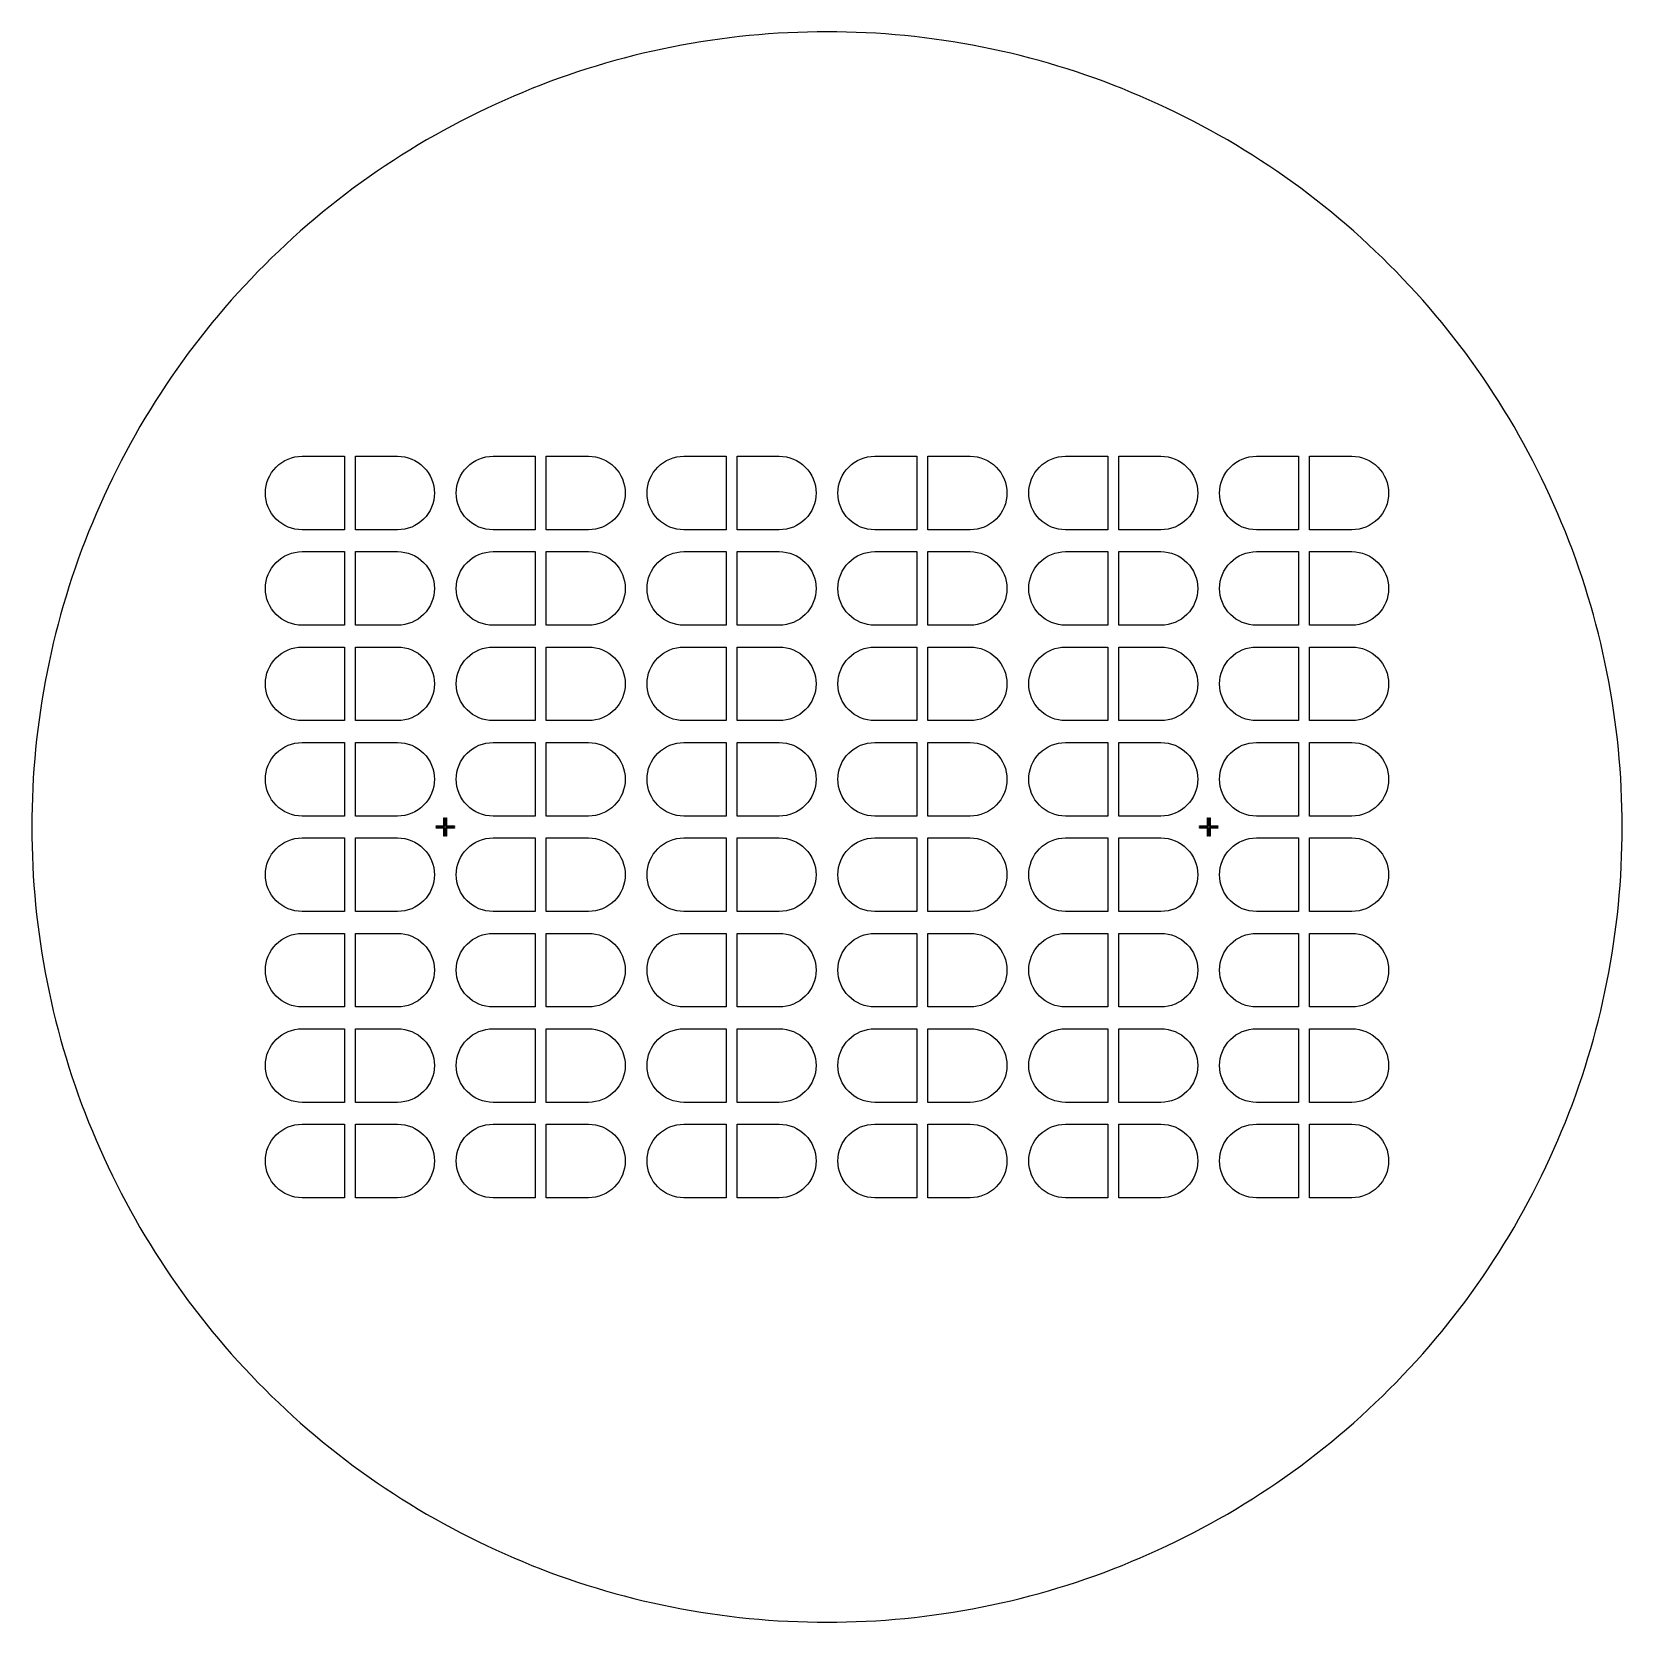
# Model space of a CAD drawing. Extents: x -21 to 129, y -39 to 111.
import ezdxf

# ---------------------------------------------------------------- set-up
doc = ezdxf.new("R2010")
doc.units = 0

msp = doc.modelspace()

# ---------------------------------------------------------------- linework, layer by layer
for p, q in [((54, 111), (53.0796, 110.994)), ((54.9204, 110.994), (54, 111)), ((39.3682, 109.559), (38.4666, 109.374)), ((40.272, 109.733), (39.3682, 109.559)), ((41.1779, 109.896), (40.272, 109.733)), ((42.0856, 110.048), (41.1779, 109.896)), ((42.9952, 110.188), (42.0856, 110.048)), ((43.9064, 110.318), (42.9952, 110.188)), ((44.8192, 110.436), (43.9064, 110.318)), ((45.7333, 110.543), (44.8192, 110.436)), ((46.6487, 110.639), (45.7333, 110.543)), ((47.5652, 110.723), (46.6487, 110.639)), ((48.4827, 110.797), (47.5652, 110.723)), ((49.4009, 110.859), (48.4827, 110.797)), ((50.3199, 110.91), (49.4009, 110.859)), ((51.2395, 110.949), (50.3199, 110.91)), ((52.1594, 110.977), (51.2395, 110.949)), ((53.0796, 110.994), (52.1594, 110.977)), ((55.8406, 110.977), (54.9204, 110.994)), ((56.7605, 110.949), (55.8406, 110.977)), ((57.6801, 110.91), (56.7605, 110.949)), ((58.599, 110.859), (57.6801, 110.91)), ((59.5173, 110.797), (58.599, 110.859)), ((60.4348, 110.723), (59.5173, 110.797)), ((61.3513, 110.639), (60.4348, 110.723)), ((62.2667, 110.543), (61.3513, 110.639)), ((63.1808, 110.436), (62.2667, 110.543)), ((64.0936, 110.318), (63.1808, 110.436)), ((65.0048, 110.188), (64.0936, 110.318)), ((65.9144, 110.048), (65.0048, 110.188)), ((66.8221, 109.896), (65.9144, 110.048)), ((67.728, 109.733), (66.8221, 109.896)), ((68.6318, 109.559), (67.728, 109.733)), ((69.5333, 109.374), (68.6318, 109.559)), ((33.111, 108.032), (32.2286, 107.771)), ((33.9965, 108.283), (33.111, 108.032)), ((34.8851, 108.523), (33.9965, 108.283)), ((35.7765, 108.752), (34.8851, 108.523)), ((36.6706, 108.97), (35.7765, 108.752)), ((37.5674, 109.178), (36.6706, 108.97)), ((38.4666, 109.374), (37.5674, 109.178)), ((70.4326, 109.178), (69.5333, 109.374)), ((71.3293, 108.97), (70.4326, 109.178)), ((72.2235, 108.752), (71.3293, 108.97)), ((73.1149, 108.523), (72.2235, 108.752)), ((74.0034, 108.283), (73.1149, 108.523)), ((74.889, 108.032), (74.0034, 108.283)), ((75.7713, 107.771), (74.889, 108.032)), ((28.7332, 106.616), (27.8686, 106.3)), ((29.6017, 106.921), (28.7332, 106.616)), ((30.4739, 107.215), (29.6017, 106.921)), ((31.3495, 107.498), (30.4739, 107.215)), ((32.2286, 107.771), (31.3495, 107.498)), ((76.6504, 107.498), (75.7713, 107.771)), ((77.5261, 107.215), (76.6504, 107.498)), ((78.3983, 106.921), (77.5261, 107.215)), ((79.2667, 106.616), (78.3983, 106.921)), ((80.1314, 106.3), (79.2667, 106.616)), ((25.2987, 105.291), (24.4506, 104.934)), ((26.1512, 105.638), (25.2987, 105.291)), ((27.0079, 105.974), (26.1512, 105.638)), ((27.8686, 106.3), (27.0079, 105.974)), ((80.9921, 105.974), (80.1314, 106.3)), ((81.8488, 105.638), (80.9921, 105.974)), ((82.7012, 105.291), (81.8488, 105.638)), ((83.5494, 104.934), (82.7012, 105.291)), ((21.9334, 103.799), (21.1038, 103.401)), ((22.7678, 104.188), (21.9334, 103.799)), ((23.6069, 104.566), (22.7678, 104.188)), ((24.4506, 104.934), (23.6069, 104.566)), ((84.3931, 104.566), (83.5494, 104.934)), ((85.2322, 104.188), (84.3931, 104.566)), ((86.0666, 103.799), (85.2322, 104.188)), ((86.8962, 103.401), (86.0666, 103.799)), ((18.6452, 102.144), (17.8362, 101.705)), ((19.4596, 102.573), (18.6452, 102.144)), ((20.2791, 102.992), (19.4596, 102.573)), ((21.1038, 103.401), (20.2791, 102.992)), ((87.7208, 102.992), (86.8962, 103.401)), ((88.5404, 102.573), (87.7208, 102.992)), ((89.3548, 102.144), (88.5404, 102.573)), ((90.1638, 101.705), (89.3548, 102.144)), ((16.2346, 100.798), (15.4423, 100.33)), ((17.0326, 101.257), (16.2346, 100.798)), ((17.8362, 101.705), (17.0326, 101.257)), ((90.9674, 101.257), (90.1638, 101.705)), ((91.7654, 100.798), (90.9674, 101.257)), ((92.5577, 100.33), (91.7654, 100.798)), ((13.8752, 99.364), (13.1006, 98.8669)), ((14.6558, 99.8516), (13.8752, 99.364)), ((15.4423, 100.33), (14.6558, 99.8516)), ((93.3442, 99.8516), (92.5577, 100.33)), ((94.1248, 99.364), (93.3442, 99.8516)), ((94.8994, 98.8669), (94.1248, 99.364)), ((11.5701, 97.8442), (10.8144, 97.3188)), ((12.3322, 98.3602), (11.5701, 97.8442)), ((13.1006, 98.8669), (12.3322, 98.3602)), ((95.6678, 98.3602), (94.8994, 98.8669)), ((96.4299, 97.8442), (95.6678, 98.3602)), ((97.1856, 97.3188), (96.4299, 97.8442)), ((9.32254, 96.2406), (8.58667, 95.6878)), ((10.0652, 96.7843), (9.32254, 96.2406)), ((10.8144, 97.3188), (10.0652, 96.7843)), ((97.9348, 96.7843), (97.1856, 97.3188)), ((98.6774, 96.2406), (97.9348, 96.7843)), ((99.4133, 95.6878), (98.6774, 96.2406)), ((7.13553, 94.5553), (6.4205, 93.9758)), ((7.85762, 95.126), (7.13553, 94.5553)), ((8.58667, 95.6878), (7.85762, 95.126)), ((100.142, 95.126), (99.4133, 95.6878)), ((100.864, 94.5553), (100.142, 95.126)), ((101.579, 93.9758), (100.864, 94.5553)), ((5.71263, 93.3875), (5.01202, 92.7906)), ((6.4205, 93.9758), (5.71263, 93.3875)), ((102.287, 93.3875), (101.579, 93.9758)), ((102.988, 92.7906), (102.287, 93.3875)), ((3.63307, 91.5713), (2.95491, 90.9491)), ((4.3188, 92.1852), (3.63307, 91.5713)), ((5.01202, 92.7906), (4.3188, 92.1852)), ((103.681, 92.1852), (102.988, 92.7906)), ((104.367, 91.5713), (103.681, 92.1852)), ((105.045, 90.9491), (104.367, 91.5713)), ((2.28445, 90.3185), (1.62178, 89.6798)), ((2.95491, 90.9491), (2.28445, 90.3185)), ((105.716, 90.3185), (105.045, 90.9491)), ((106.378, 89.6798), (105.716, 90.3185)), ((0.96698, 89.033), (0.32017, 88.3782)), ((1.62178, 89.6798), (0.96698, 89.033)), ((107.033, 89.033), (106.378, 89.6798)), ((107.68, 88.3782), (107.033, 89.033)), ((-0.94907, 87.0451), (-1.57132, 86.3669)), ((-0.31853, 87.7155), (-0.94907, 87.0451)), ((0.32017, 88.3782), (-0.31853, 87.7155)), ((108.319, 87.7155), (107.68, 88.3782)), ((108.949, 87.0451), (108.319, 87.7155)), ((109.571, 86.3669), (108.949, 87.0451)), ((-2.18523, 85.6812), (-2.79065, 84.988)), ((-1.57132, 86.3669), (-2.18523, 85.6812)), ((110.185, 85.6812), (109.571, 86.3669)), ((110.791, 84.988), (110.185, 85.6812)), ((-3.38754, 84.2874), (-3.97577, 83.5795)), ((-2.79065, 84.988), (-3.38754, 84.2874)), ((111.388, 84.2874), (110.791, 84.988)), ((111.976, 83.5795), (111.388, 84.2874)), ((-4.55528, 82.8645), (-5.12598, 82.1424)), ((-3.97577, 83.5795), (-4.55528, 82.8645)), ((112.555, 82.8645), (111.976, 83.5795)), ((113.126, 82.1424), (112.555, 82.8645)), ((-5.68776, 81.4133), (-6.24055, 80.6774)), ((-5.12598, 82.1424), (-5.68776, 81.4133)), ((113.688, 81.4133), (113.126, 82.1424)), ((114.241, 80.6774), (113.688, 81.4133)), ((-6.78429, 79.9348), (-7.31885, 79.1856)), ((-6.24055, 80.6774), (-6.78429, 79.9348)), ((114.784, 79.9348), (114.241, 80.6774)), ((115.319, 79.1856), (114.784, 79.9348)), ((-7.84419, 78.4299), (-8.36021, 77.6678)), ((-7.31885, 79.1856), (-7.84419, 78.4299)), ((115.844, 78.4299), (115.319, 79.1856)), ((116.36, 77.6678), (115.844, 78.4299)), ((-8.86685, 76.8994), (-9.36401, 76.1248)), ((-8.36021, 77.6678), (-8.86685, 76.8994)), ((116.867, 76.8994), (116.36, 77.6678)), ((117.364, 76.1248), (116.867, 76.8994)), ((-9.85164, 75.3442), (-10.3296, 74.5577)), ((-9.36401, 76.1248), (-9.85164, 75.3442)), ((117.852, 75.3442), (117.364, 76.1248)), ((118.33, 74.5577), (117.852, 75.3442)), ((-10.798, 73.7654), (-11.2565, 72.9674)), ((-10.3296, 74.5577), (-10.798, 73.7654)), ((118.798, 73.7654), (118.33, 74.5577)), ((119.257, 72.9674), (118.798, 73.7654)), ((-11.7052, 72.1638), (-12.1441, 71.3548)), ((-11.2565, 72.9674), (-11.7052, 72.1638)), ((119.705, 72.1638), (119.257, 72.9674)), ((120.144, 71.3548), (119.705, 72.1638)), ((-12.573, 70.5404), (-12.9918, 69.7208)), ((-12.1441, 71.3548), (-12.573, 70.5404)), ((2.57217, 70.3852), (2.86426, 70.5603)), ((2.86426, 70.5603), (3.17209, 70.7059)), ((3.17209, 70.7059), (3.49272, 70.8206)), ((3.49272, 70.8206), (3.82304, 70.9033)), ((3.82304, 70.9033), (4.15988, 70.9533)), ((4.15988, 70.9533), (4.5, 70.97)), ((4.5, 70.97), (8.485, 70.97)), ((8.485, 70.97), (8.485, 64.03)), ((9.515, 64.03), (9.515, 70.97)), ((9.515, 70.97), (13.5, 70.97)), ((13.5, 70.97), (13.8401, 70.9533)), ((13.8401, 70.9533), (14.177, 70.9033)), ((14.177, 70.9033), (14.5073, 70.8206)), ((14.5073, 70.8206), (14.8279, 70.7059)), ((14.8279, 70.7059), (15.1357, 70.5603)), ((15.1357, 70.5603), (15.4278, 70.3852)), ((20.5722, 70.3852), (20.8643, 70.5603)), ((20.8643, 70.5603), (21.1721, 70.7059)), ((21.1721, 70.7059), (21.4927, 70.8206)), ((21.4927, 70.8206), (21.823, 70.9033)), ((21.823, 70.9033), (22.1599, 70.9533)), ((22.1599, 70.9533), (22.5, 70.97)), ((22.5, 70.97), (26.485, 70.97)), ((26.485, 70.97), (26.485, 64.03)), ((27.515, 64.03), (27.515, 70.97)), ((27.515, 70.97), (31.5, 70.97)), ((31.5, 70.97), (31.8401, 70.9533)), ((31.8401, 70.9533), (32.177, 70.9033)), ((32.177, 70.9033), (32.5073, 70.8206)), ((32.5073, 70.8206), (32.8279, 70.7059)), ((32.8279, 70.7059), (33.1357, 70.5603)), ((33.1357, 70.5603), (33.4278, 70.3852)), ((38.5722, 70.3852), (38.8643, 70.5603)), ((38.8643, 70.5603), (39.1721, 70.7059)), ((39.1721, 70.7059), (39.4927, 70.8206)), ((39.4927, 70.8206), (39.823, 70.9033)), ((39.823, 70.9033), (40.1599, 70.9533)), ((40.1599, 70.9533), (40.5, 70.97)), ((40.5, 70.97), (44.485, 70.97)), ((44.485, 70.97), (44.485, 64.03)), ((45.515, 64.03), (45.515, 70.97)), ((45.515, 70.97), (49.5, 70.97)), ((49.5, 70.97), (49.8401, 70.9533)), ((49.8401, 70.9533), (50.177, 70.9033)), ((50.177, 70.9033), (50.5073, 70.8206)), ((50.5073, 70.8206), (50.8279, 70.7059)), ((50.8279, 70.7059), (51.1357, 70.5603)), ((51.1357, 70.5603), (51.4278, 70.3852)), ((56.5722, 70.3852), (56.8643, 70.5603)), ((56.8643, 70.5603), (57.1721, 70.7059)), ((57.1721, 70.7059), (57.4927, 70.8206)), ((57.4927, 70.8206), (57.823, 70.9033)), ((57.823, 70.9033), (58.1599, 70.9533)), ((58.1599, 70.9533), (58.5, 70.97)), ((58.5, 70.97), (62.485, 70.97)), ((62.485, 70.97), (62.485, 64.03)), ((63.515, 64.03), (63.515, 70.97)), ((63.515, 70.97), (67.5, 70.97)), ((67.5, 70.97), (67.8401, 70.9533)), ((67.8401, 70.9533), (68.177, 70.9033)), ((68.177, 70.9033), (68.5073, 70.8206)), ((68.5073, 70.8206), (68.8279, 70.7059)), ((68.8279, 70.7059), (69.1357, 70.5603)), ((69.1357, 70.5603), (69.4278, 70.3852)), ((74.5722, 70.3852), (74.8643, 70.5603)), ((74.8643, 70.5603), (75.1721, 70.7059)), ((75.1721, 70.7059), (75.4927, 70.8206)), ((75.4927, 70.8206), (75.823, 70.9033)), ((75.823, 70.9033), (76.1599, 70.9533)), ((76.1599, 70.9533), (76.5, 70.97)), ((76.5, 70.97), (80.485, 70.97)), ((80.485, 70.97), (80.485, 64.03)), ((81.515, 64.03), (81.515, 70.97)), ((81.515, 70.97), (85.5, 70.97)), ((85.5, 70.97), (85.8401, 70.9533)), ((85.8401, 70.9533), (86.177, 70.9033)), ((86.177, 70.9033), (86.5073, 70.8206)), ((86.5073, 70.8206), (86.8279, 70.7059)), ((86.8279, 70.7059), (87.1357, 70.5603)), ((87.1357, 70.5603), (87.4278, 70.3852)), ((92.5722, 70.3852), (92.8643, 70.5603)), ((92.8643, 70.5603), (93.1721, 70.7059)), ((93.1721, 70.7059), (93.4927, 70.8206)), ((93.4927, 70.8206), (93.823, 70.9033)), ((93.823, 70.9033), (94.1599, 70.9533)), ((94.1599, 70.9533), (94.5, 70.97)), ((94.5, 70.97), (98.485, 70.97)), ((98.485, 70.97), (98.485, 64.03)), ((99.515, 64.03), (99.515, 70.97)), ((99.515, 70.97), (103.5, 70.97)), ((103.5, 70.97), (103.84, 70.9533)), ((103.84, 70.9533), (104.177, 70.9033)), ((104.177, 70.9033), (104.507, 70.8206)), ((104.507, 70.8206), (104.828, 70.7059)), ((104.828, 70.7059), (105.136, 70.5603)), ((105.136, 70.5603), (105.428, 70.3852)), ((120.573, 70.5404), (120.144, 71.3548)), ((120.992, 69.7208), (120.573, 70.5404)), ((-12.9918, 69.7208), (-13.4006, 68.8962)), ((1.29414, 68.8279), (1.43974, 69.1357)), ((1.43974, 69.1357), (1.61481, 69.4278)), ((1.61481, 69.4278), (1.81766, 69.7013)), ((1.81766, 69.7013), (2.04634, 69.9537)), ((2.04634, 69.9537), (2.29866, 70.1823)), ((2.29866, 70.1823), (2.57217, 70.3852)), ((15.4278, 70.3852), (15.7013, 70.1823)), ((15.7013, 70.1823), (15.9537, 69.9537)), ((15.9537, 69.9537), (16.1823, 69.7013)), ((16.1823, 69.7013), (16.3852, 69.4278)), ((16.3852, 69.4278), (16.5603, 69.1357)), ((16.5603, 69.1357), (16.7059, 68.8279)), ((19.2941, 68.8279), (19.4397, 69.1357)), ((19.4397, 69.1357), (19.6148, 69.4278)), ((19.6148, 69.4278), (19.8177, 69.7013)), ((19.8177, 69.7013), (20.0463, 69.9537)), ((20.0463, 69.9537), (20.2987, 70.1823)), ((20.2987, 70.1823), (20.5722, 70.3852)), ((33.4278, 70.3852), (33.7013, 70.1823)), ((33.7013, 70.1823), (33.9537, 69.9537)), ((33.9537, 69.9537), (34.1823, 69.7013)), ((34.1823, 69.7013), (34.3852, 69.4278)), ((34.3852, 69.4278), (34.5603, 69.1357)), ((34.5603, 69.1357), (34.7059, 68.8279)), ((37.2941, 68.8279), (37.4397, 69.1357)), ((37.4397, 69.1357), (37.6148, 69.4278)), ((37.6148, 69.4278), (37.8177, 69.7013)), ((37.8177, 69.7013), (38.0463, 69.9537)), ((38.0463, 69.9537), (38.2987, 70.1823)), ((38.2987, 70.1823), (38.5722, 70.3852)), ((51.4278, 70.3852), (51.7013, 70.1823)), ((51.7013, 70.1823), (51.9537, 69.9537)), ((51.9537, 69.9537), (52.1823, 69.7013)), ((52.1823, 69.7013), (52.3852, 69.4278)), ((52.3852, 69.4278), (52.5603, 69.1357)), ((52.5603, 69.1357), (52.7059, 68.8279)), ((55.2941, 68.8279), (55.4397, 69.1357)), ((55.4397, 69.1357), (55.6148, 69.4278)), ((55.6148, 69.4278), (55.8177, 69.7013)), ((55.8177, 69.7013), (56.0463, 69.9537)), ((56.0463, 69.9537), (56.2987, 70.1823)), ((56.2987, 70.1823), (56.5722, 70.3852)), ((69.4278, 70.3852), (69.7013, 70.1823)), ((69.7013, 70.1823), (69.9537, 69.9537)), ((69.9537, 69.9537), (70.1823, 69.7013)), ((70.1823, 69.7013), (70.3852, 69.4278)), ((70.3852, 69.4278), (70.5603, 69.1357)), ((70.5603, 69.1357), (70.7059, 68.8279)), ((73.2941, 68.8279), (73.4397, 69.1357)), ((73.4397, 69.1357), (73.6148, 69.4278)), ((73.6148, 69.4278), (73.8177, 69.7013)), ((73.8177, 69.7013), (74.0463, 69.9537)), ((74.0463, 69.9537), (74.2987, 70.1823)), ((74.2987, 70.1823), (74.5722, 70.3852)), ((87.4278, 70.3852), (87.7013, 70.1823)), ((87.7013, 70.1823), (87.9537, 69.9537)), ((87.9537, 69.9537), (88.1823, 69.7013)), ((88.1823, 69.7013), (88.3852, 69.4278)), ((88.3852, 69.4278), (88.5603, 69.1357)), ((88.5603, 69.1357), (88.7059, 68.8279)), ((91.2941, 68.8279), (91.4397, 69.1357)), ((91.4397, 69.1357), (91.6148, 69.4278)), ((91.6148, 69.4278), (91.8177, 69.7013)), ((91.8177, 69.7013), (92.0463, 69.9537)), ((92.0463, 69.9537), (92.2987, 70.1823)), ((92.2987, 70.1823), (92.5722, 70.3852)), ((105.428, 70.3852), (105.701, 70.1823)), ((105.701, 70.1823), (105.954, 69.9537)), ((105.954, 69.9537), (106.182, 69.7013)), ((106.182, 69.7013), (106.385, 69.4278)), ((106.385, 69.4278), (106.56, 69.1357)), ((106.56, 69.1357), (106.706, 68.8279)), ((121.401, 68.8962), (120.992, 69.7208)), ((-13.7992, 68.0666), (-14.1876, 67.2322)), ((-13.4006, 68.8962), (-13.7992, 68.0666)), ((1.03001, 67.5), (1.04672, 67.8401)), ((1.04672, 67.1599), (1.03001, 67.5)), ((1.04672, 67.8401), (1.09668, 68.177)), ((1.09668, 68.177), (1.17943, 68.5073)), ((1.17943, 68.5073), (1.29414, 68.8279)), ((16.7059, 68.8279), (16.8206, 68.5073)), ((16.8206, 68.5073), (16.9033, 68.177)), ((16.9033, 68.177), (16.9533, 67.8401)), ((16.9533, 67.8401), (16.97, 67.5)), ((16.97, 67.5), (16.9533, 67.1599)), ((19.03, 67.5), (19.0467, 67.8401)), ((19.0467, 67.1599), (19.03, 67.5)), ((19.0467, 67.8401), (19.0967, 68.177)), ((19.0967, 68.177), (19.1794, 68.5073)), ((19.1794, 68.5073), (19.2941, 68.8279)), ((34.7059, 68.8279), (34.8206, 68.5073)), ((34.8206, 68.5073), (34.9033, 68.177)), ((34.9033, 68.177), (34.9533, 67.8401)), ((34.9533, 67.8401), (34.97, 67.5)), ((34.97, 67.5), (34.9533, 67.1599)), ((37.03, 67.5), (37.0467, 67.8401)), ((37.0467, 67.1599), (37.03, 67.5)), ((37.0467, 67.8401), (37.0967, 68.177)), ((37.0967, 68.177), (37.1794, 68.5073)), ((37.1794, 68.5073), (37.2941, 68.8279)), ((52.7059, 68.8279), (52.8206, 68.5073)), ((52.8206, 68.5073), (52.9033, 68.177)), ((52.9033, 68.177), (52.9533, 67.8401)), ((52.9533, 67.8401), (52.97, 67.5)), ((52.97, 67.5), (52.9533, 67.1599)), ((55.03, 67.5), (55.0467, 67.8401)), ((55.0467, 67.1599), (55.03, 67.5)), ((55.0467, 67.8401), (55.0967, 68.177)), ((55.0967, 68.177), (55.1794, 68.5073)), ((55.1794, 68.5073), (55.2941, 68.8279)), ((70.7059, 68.8279), (70.8206, 68.5073)), ((70.8206, 68.5073), (70.9033, 68.177)), ((70.9033, 68.177), (70.9533, 67.8401)), ((70.9533, 67.8401), (70.97, 67.5)), ((70.97, 67.5), (70.9533, 67.1599)), ((73.03, 67.5), (73.0467, 67.8401)), ((73.0467, 67.1599), (73.03, 67.5)), ((73.0467, 67.8401), (73.0967, 68.177)), ((73.0967, 68.177), (73.1794, 68.5073)), ((73.1794, 68.5073), (73.2941, 68.8279)), ((88.7059, 68.8279), (88.8206, 68.5073)), ((88.8206, 68.5073), (88.9033, 68.177)), ((88.9033, 68.177), (88.9533, 67.8401)), ((88.9533, 67.8401), (88.97, 67.5)), ((88.97, 67.5), (88.9533, 67.1599)), ((91.03, 67.5), (91.0467, 67.8401)), ((91.0467, 67.1599), (91.03, 67.5)), ((91.0467, 67.8401), (91.0967, 68.177)), ((91.0967, 68.177), (91.1794, 68.5073)), ((91.1794, 68.5073), (91.2941, 68.8279)), ((106.706, 68.8279), (106.821, 68.5073)), ((106.821, 68.5073), (106.903, 68.177)), ((106.903, 68.177), (106.953, 67.8401)), ((106.953, 67.8401), (106.97, 67.5)), ((106.97, 67.5), (106.953, 67.1599)), ((121.799, 68.0666), (121.401, 68.8962)), ((122.188, 67.2322), (121.799, 68.0666)), ((-14.5657, 66.3931), (-14.9335, 65.5494)), ((-14.1876, 67.2322), (-14.5657, 66.3931)), ((1.09668, 66.823), (1.04672, 67.1599)), ((1.17943, 66.4927), (1.09668, 66.823)), ((1.29414, 66.1721), (1.17943, 66.4927)), ((1.43974, 65.8643), (1.29414, 66.1721)), ((16.7059, 66.1721), (16.5603, 65.8643)), ((16.8206, 66.4927), (16.7059, 66.1721)), ((16.9033, 66.823), (16.8206, 66.4927)), ((16.9533, 67.1599), (16.9033, 66.823)), ((19.0967, 66.823), (19.0467, 67.1599)), ((19.1794, 66.4927), (19.0967, 66.823)), ((19.2941, 66.1721), (19.1794, 66.4927)), ((19.4397, 65.8643), (19.2941, 66.1721)), ((34.7059, 66.1721), (34.5603, 65.8643)), ((34.8206, 66.4927), (34.7059, 66.1721)), ((34.9033, 66.823), (34.8206, 66.4927)), ((34.9533, 67.1599), (34.9033, 66.823)), ((37.0967, 66.823), (37.0467, 67.1599)), ((37.1794, 66.4927), (37.0967, 66.823)), ((37.2941, 66.1721), (37.1794, 66.4927)), ((37.4397, 65.8643), (37.2941, 66.1721)), ((52.7059, 66.1721), (52.5603, 65.8643)), ((52.8206, 66.4927), (52.7059, 66.1721)), ((52.9033, 66.823), (52.8206, 66.4927)), ((52.9533, 67.1599), (52.9033, 66.823)), ((55.0967, 66.823), (55.0467, 67.1599)), ((55.1794, 66.4927), (55.0967, 66.823)), ((55.2941, 66.1721), (55.1794, 66.4927)), ((55.4397, 65.8643), (55.2941, 66.1721)), ((70.7059, 66.1721), (70.5603, 65.8643)), ((70.8206, 66.4927), (70.7059, 66.1721)), ((70.9033, 66.823), (70.8206, 66.4927)), ((70.9533, 67.1599), (70.9033, 66.823)), ((73.0967, 66.823), (73.0467, 67.1599)), ((73.1794, 66.4927), (73.0967, 66.823)), ((73.2941, 66.1721), (73.1794, 66.4927)), ((73.4397, 65.8643), (73.2941, 66.1721)), ((88.7059, 66.1721), (88.5603, 65.8643)), ((88.8206, 66.4927), (88.7059, 66.1721)), ((88.9033, 66.823), (88.8206, 66.4927)), ((88.9533, 67.1599), (88.9033, 66.823)), ((91.0967, 66.823), (91.0467, 67.1599)), ((91.1794, 66.4927), (91.0967, 66.823)), ((91.2941, 66.1721), (91.1794, 66.4927)), ((91.4397, 65.8643), (91.2941, 66.1721)), ((106.706, 66.1721), (106.56, 65.8643)), ((106.821, 66.4927), (106.706, 66.1721)), ((106.903, 66.823), (106.821, 66.4927)), ((106.953, 67.1599), (106.903, 66.823)), ((122.566, 66.3931), (122.188, 67.2322)), ((122.934, 65.5494), (122.566, 66.3931)), ((-15.291, 64.7012), (-15.638, 63.8488)), ((-14.9335, 65.5494), (-15.291, 64.7012)), ((1.61481, 65.5722), (1.43974, 65.8643)), ((1.81766, 65.2987), (1.61481, 65.5722)), ((2.04634, 65.0463), (1.81766, 65.2987)), ((2.29866, 64.8177), (2.04634, 65.0463)), ((2.57217, 64.6148), (2.29866, 64.8177)), ((2.86426, 64.4397), (2.57217, 64.6148)), ((15.4278, 64.6148), (15.1357, 64.4397)), ((15.7013, 64.8177), (15.4278, 64.6148)), ((15.9537, 65.0463), (15.7013, 64.8177)), ((16.1823, 65.2987), (15.9537, 65.0463)), ((16.3852, 65.5722), (16.1823, 65.2987)), ((16.5603, 65.8643), (16.3852, 65.5722)), ((19.6148, 65.5722), (19.4397, 65.8643)), ((19.8177, 65.2987), (19.6148, 65.5722)), ((20.0463, 65.0463), (19.8177, 65.2987)), ((20.2987, 64.8177), (20.0463, 65.0463)), ((20.5722, 64.6148), (20.2987, 64.8177)), ((20.8643, 64.4397), (20.5722, 64.6148)), ((33.4278, 64.6148), (33.1357, 64.4397)), ((33.7013, 64.8177), (33.4278, 64.6148)), ((33.9537, 65.0463), (33.7013, 64.8177)), ((34.1823, 65.2987), (33.9537, 65.0463)), ((34.3852, 65.5722), (34.1823, 65.2987)), ((34.5603, 65.8643), (34.3852, 65.5722)), ((37.6148, 65.5722), (37.4397, 65.8643)), ((37.8177, 65.2987), (37.6148, 65.5722)), ((38.0463, 65.0463), (37.8177, 65.2987)), ((38.2987, 64.8177), (38.0463, 65.0463)), ((38.5722, 64.6148), (38.2987, 64.8177)), ((38.8643, 64.4397), (38.5722, 64.6148)), ((51.4278, 64.6148), (51.1357, 64.4397)), ((51.7013, 64.8177), (51.4278, 64.6148)), ((51.9537, 65.0463), (51.7013, 64.8177)), ((52.1823, 65.2987), (51.9537, 65.0463)), ((52.3852, 65.5722), (52.1823, 65.2987)), ((52.5603, 65.8643), (52.3852, 65.5722)), ((55.6148, 65.5722), (55.4397, 65.8643)), ((55.8177, 65.2987), (55.6148, 65.5722)), ((56.0463, 65.0463), (55.8177, 65.2987)), ((56.2987, 64.8177), (56.0463, 65.0463)), ((56.5722, 64.6148), (56.2987, 64.8177)), ((56.8643, 64.4397), (56.5722, 64.6148)), ((69.4278, 64.6148), (69.1357, 64.4397)), ((69.7013, 64.8177), (69.4278, 64.6148)), ((69.9537, 65.0463), (69.7013, 64.8177)), ((70.1823, 65.2987), (69.9537, 65.0463)), ((70.3852, 65.5722), (70.1823, 65.2987)), ((70.5603, 65.8643), (70.3852, 65.5722)), ((73.6148, 65.5722), (73.4397, 65.8643)), ((73.8177, 65.2987), (73.6148, 65.5722)), ((74.0463, 65.0463), (73.8177, 65.2987)), ((74.2987, 64.8177), (74.0463, 65.0463)), ((74.5722, 64.6148), (74.2987, 64.8177)), ((74.8643, 64.4397), (74.5722, 64.6148)), ((87.4278, 64.6148), (87.1357, 64.4397)), ((87.7013, 64.8177), (87.4278, 64.6148)), ((87.9537, 65.0463), (87.7013, 64.8177)), ((88.1823, 65.2987), (87.9537, 65.0463)), ((88.3852, 65.5722), (88.1823, 65.2987)), ((88.5603, 65.8643), (88.3852, 65.5722)), ((91.6148, 65.5722), (91.4397, 65.8643)), ((91.8177, 65.2987), (91.6148, 65.5722)), ((92.0463, 65.0463), (91.8177, 65.2987)), ((92.2987, 64.8177), (92.0463, 65.0463)), ((92.5722, 64.6148), (92.2987, 64.8177)), ((92.8643, 64.4397), (92.5722, 64.6148)), ((105.428, 64.6148), (105.136, 64.4397)), ((105.701, 64.8177), (105.428, 64.6148)), ((105.954, 65.0463), (105.701, 64.8177)), ((106.182, 65.2987), (105.954, 65.0463)), ((106.385, 65.5722), (106.182, 65.2987)), ((106.56, 65.8643), (106.385, 65.5722)), ((123.291, 64.7012), (122.934, 65.5494)), ((123.638, 63.8488), (123.291, 64.7012)), ((-15.638, 63.8488), (-15.9745, 62.9921)), ((3.17209, 64.2941), (2.86426, 64.4397)), ((3.49272, 64.1794), (3.17209, 64.2941)), ((3.82304, 64.0967), (3.49272, 64.1794)), ((4.15988, 64.0467), (3.82304, 64.0967)), ((4.5, 64.03), (4.15988, 64.0467)), ((8.485, 64.03), (4.5, 64.03)), ((13.5, 64.03), (9.515, 64.03)), ((13.8401, 64.0467), (13.5, 64.03)), ((14.177, 64.0967), (13.8401, 64.0467)), ((14.5073, 64.1794), (14.177, 64.0967)), ((14.8279, 64.2941), (14.5073, 64.1794)), ((15.1357, 64.4397), (14.8279, 64.2941)), ((21.1721, 64.2941), (20.8643, 64.4397)), ((21.4927, 64.1794), (21.1721, 64.2941)), ((21.823, 64.0967), (21.4927, 64.1794)), ((22.1599, 64.0467), (21.823, 64.0967)), ((22.5, 64.03), (22.1599, 64.0467)), ((26.485, 64.03), (22.5, 64.03)), ((31.5, 64.03), (27.515, 64.03)), ((31.8401, 64.0467), (31.5, 64.03)), ((32.177, 64.0967), (31.8401, 64.0467)), ((32.5073, 64.1794), (32.177, 64.0967)), ((32.8279, 64.2941), (32.5073, 64.1794)), ((33.1357, 64.4397), (32.8279, 64.2941)), ((39.1721, 64.2941), (38.8643, 64.4397)), ((39.4927, 64.1794), (39.1721, 64.2941)), ((39.823, 64.0967), (39.4927, 64.1794)), ((40.1599, 64.0467), (39.823, 64.0967)), ((40.5, 64.03), (40.1599, 64.0467)), ((44.485, 64.03), (40.5, 64.03)), ((49.5, 64.03), (45.515, 64.03)), ((49.8401, 64.0467), (49.5, 64.03)), ((50.177, 64.0967), (49.8401, 64.0467)), ((50.5073, 64.1794), (50.177, 64.0967)), ((50.8279, 64.2941), (50.5073, 64.1794)), ((51.1357, 64.4397), (50.8279, 64.2941)), ((57.1721, 64.2941), (56.8643, 64.4397)), ((57.4927, 64.1794), (57.1721, 64.2941)), ((57.823, 64.0967), (57.4927, 64.1794)), ((58.1599, 64.0467), (57.823, 64.0967)), ((58.5, 64.03), (58.1599, 64.0467)), ((62.485, 64.03), (58.5, 64.03)), ((67.5, 64.03), (63.515, 64.03)), ((67.8401, 64.0467), (67.5, 64.03)), ((68.177, 64.0967), (67.8401, 64.0467)), ((68.5073, 64.1794), (68.177, 64.0967)), ((68.8279, 64.2941), (68.5073, 64.1794)), ((69.1357, 64.4397), (68.8279, 64.2941)), ((75.1721, 64.2941), (74.8643, 64.4397)), ((75.4927, 64.1794), (75.1721, 64.2941)), ((75.823, 64.0967), (75.4927, 64.1794)), ((76.1599, 64.0467), (75.823, 64.0967)), ((76.5, 64.03), (76.1599, 64.0467)), ((80.485, 64.03), (76.5, 64.03)), ((85.5, 64.03), (81.515, 64.03)), ((85.8401, 64.0467), (85.5, 64.03)), ((86.177, 64.0967), (85.8401, 64.0467)), ((86.5073, 64.1794), (86.177, 64.0967)), ((86.8279, 64.2941), (86.5073, 64.1794)), ((87.1357, 64.4397), (86.8279, 64.2941)), ((93.1721, 64.2941), (92.8643, 64.4397)), ((93.4927, 64.1794), (93.1721, 64.2941)), ((93.823, 64.0967), (93.4927, 64.1794)), ((94.1599, 64.0467), (93.823, 64.0967)), ((94.5, 64.03), (94.1599, 64.0467)), ((98.485, 64.03), (94.5, 64.03)), ((103.5, 64.03), (99.515, 64.03)), ((103.84, 64.0467), (103.5, 64.03)), ((104.177, 64.0967), (103.84, 64.0467)), ((104.507, 64.1794), (104.177, 64.0967)), ((104.828, 64.2941), (104.507, 64.1794)), ((105.136, 64.4397), (104.828, 64.2941)), ((123.974, 62.9921), (123.638, 63.8488)), ((-16.3004, 62.1314), (-16.6158, 61.2667)), ((-15.9745, 62.9921), (-16.3004, 62.1314)), ((2.57217, 61.3852), (2.86426, 61.5603)), ((2.86426, 61.5603), (3.17209, 61.7059)), ((3.17209, 61.7059), (3.49272, 61.8206)), ((3.49272, 61.8206), (3.82304, 61.9033)), ((3.82304, 61.9033), (4.15988, 61.9533)), ((4.15988, 61.9533), (4.5, 61.97)), ((4.5, 61.97), (8.485, 61.97)), ((8.485, 61.97), (8.485, 55.03)), ((9.515, 55.03), (9.515, 61.97)), ((9.515, 61.97), (13.5, 61.97)), ((13.5, 61.97), (13.8401, 61.9533)), ((13.8401, 61.9533), (14.177, 61.9033)), ((14.177, 61.9033), (14.5073, 61.8206)), ((14.5073, 61.8206), (14.8279, 61.7059)), ((14.8279, 61.7059), (15.1357, 61.5603)), ((15.1357, 61.5603), (15.4278, 61.3852)), ((20.5722, 61.3852), (20.8643, 61.5603)), ((20.8643, 61.5603), (21.1721, 61.7059)), ((21.1721, 61.7059), (21.4927, 61.8206)), ((21.4927, 61.8206), (21.823, 61.9033)), ((21.823, 61.9033), (22.1599, 61.9533)), ((22.1599, 61.9533), (22.5, 61.97)), ((22.5, 61.97), (26.485, 61.97)), ((26.485, 61.97), (26.485, 55.03)), ((27.515, 55.03), (27.515, 61.97)), ((27.515, 61.97), (31.5, 61.97)), ((31.5, 61.97), (31.8401, 61.9533)), ((31.8401, 61.9533), (32.177, 61.9033)), ((32.177, 61.9033), (32.5073, 61.8206)), ((32.5073, 61.8206), (32.8279, 61.7059)), ((32.8279, 61.7059), (33.1357, 61.5603)), ((33.1357, 61.5603), (33.4278, 61.3852)), ((38.5722, 61.3852), (38.8643, 61.5603)), ((38.8643, 61.5603), (39.1721, 61.7059)), ((39.1721, 61.7059), (39.4927, 61.8206)), ((39.4927, 61.8206), (39.823, 61.9033)), ((39.823, 61.9033), (40.1599, 61.9533)), ((40.1599, 61.9533), (40.5, 61.97)), ((40.5, 61.97), (44.485, 61.97)), ((44.485, 61.97), (44.485, 55.03)), ((45.515, 55.03), (45.515, 61.97)), ((45.515, 61.97), (49.5, 61.97)), ((49.5, 61.97), (49.8401, 61.9533)), ((49.8401, 61.9533), (50.177, 61.9033)), ((50.177, 61.9033), (50.5073, 61.8206)), ((50.5073, 61.8206), (50.8279, 61.7059)), ((50.8279, 61.7059), (51.1357, 61.5603)), ((51.1357, 61.5603), (51.4278, 61.3852)), ((56.5722, 61.3852), (56.8643, 61.5603)), ((56.8643, 61.5603), (57.1721, 61.7059)), ((57.1721, 61.7059), (57.4927, 61.8206)), ((57.4927, 61.8206), (57.823, 61.9033)), ((57.823, 61.9033), (58.1599, 61.9533)), ((58.1599, 61.9533), (58.5, 61.97)), ((58.5, 61.97), (62.485, 61.97)), ((62.485, 61.97), (62.485, 55.03)), ((63.515, 55.03), (63.515, 61.97)), ((63.515, 61.97), (67.5, 61.97)), ((67.5, 61.97), (67.8401, 61.9533)), ((67.8401, 61.9533), (68.177, 61.9033)), ((68.177, 61.9033), (68.5073, 61.8206)), ((68.5073, 61.8206), (68.8279, 61.7059)), ((68.8279, 61.7059), (69.1357, 61.5603)), ((69.1357, 61.5603), (69.4278, 61.3852)), ((74.5722, 61.3852), (74.8643, 61.5603)), ((74.8643, 61.5603), (75.1721, 61.7059)), ((75.1721, 61.7059), (75.4927, 61.8206)), ((75.4927, 61.8206), (75.823, 61.9033)), ((75.823, 61.9033), (76.1599, 61.9533)), ((76.1599, 61.9533), (76.5, 61.97)), ((76.5, 61.97), (80.485, 61.97)), ((80.485, 61.97), (80.485, 55.03)), ((81.515, 55.03), (81.515, 61.97)), ((81.515, 61.97), (85.5, 61.97)), ((85.5, 61.97), (85.8401, 61.9533)), ((85.8401, 61.9533), (86.177, 61.9033)), ((86.177, 61.9033), (86.5073, 61.8206)), ((86.5073, 61.8206), (86.8279, 61.7059)), ((86.8279, 61.7059), (87.1357, 61.5603)), ((87.1357, 61.5603), (87.4278, 61.3852)), ((92.5722, 61.3852), (92.8643, 61.5603)), ((92.8643, 61.5603), (93.1721, 61.7059)), ((93.1721, 61.7059), (93.4927, 61.8206)), ((93.4927, 61.8206), (93.823, 61.9033)), ((93.823, 61.9033), (94.1599, 61.9533)), ((94.1599, 61.9533), (94.5, 61.97)), ((94.5, 61.97), (98.485, 61.97)), ((98.485, 61.97), (98.485, 55.03)), ((99.515, 55.03), (99.515, 61.97)), ((99.515, 61.97), (103.5, 61.97)), ((103.5, 61.97), (103.84, 61.9533)), ((103.84, 61.9533), (104.177, 61.9033)), ((104.177, 61.9033), (104.507, 61.8206)), ((104.507, 61.8206), (104.828, 61.7059)), ((104.828, 61.7059), (105.136, 61.5603)), ((105.136, 61.5603), (105.428, 61.3852)), ((124.3, 62.1314), (123.974, 62.9921)), ((124.616, 61.2667), (124.3, 62.1314)), ((-16.9205, 60.3983), (-17.2146, 59.5261)), ((-16.6158, 61.2667), (-16.9205, 60.3983)), ((1.29414, 59.8279), (1.43974, 60.1357)), ((1.43974, 60.1357), (1.61481, 60.4278)), ((1.61481, 60.4278), (1.81766, 60.7013)), ((1.81766, 60.7013), (2.04634, 60.9537)), ((2.04634, 60.9537), (2.29866, 61.1823)), ((2.29866, 61.1823), (2.57217, 61.3852)), ((15.4278, 61.3852), (15.7013, 61.1823)), ((15.7013, 61.1823), (15.9537, 60.9537)), ((15.9537, 60.9537), (16.1823, 60.7013)), ((16.1823, 60.7013), (16.3852, 60.4278)), ((16.3852, 60.4278), (16.5603, 60.1357)), ((16.5603, 60.1357), (16.7059, 59.8279)), ((19.2941, 59.8279), (19.4397, 60.1357)), ((19.4397, 60.1357), (19.6148, 60.4278)), ((19.6148, 60.4278), (19.8177, 60.7013)), ((19.8177, 60.7013), (20.0463, 60.9537)), ((20.0463, 60.9537), (20.2987, 61.1823)), ((20.2987, 61.1823), (20.5722, 61.3852)), ((33.4278, 61.3852), (33.7013, 61.1823)), ((33.7013, 61.1823), (33.9537, 60.9537)), ((33.9537, 60.9537), (34.1823, 60.7013)), ((34.1823, 60.7013), (34.3852, 60.4278)), ((34.3852, 60.4278), (34.5603, 60.1357)), ((34.5603, 60.1357), (34.7059, 59.8279)), ((37.2941, 59.8279), (37.4397, 60.1357)), ((37.4397, 60.1357), (37.6148, 60.4278)), ((37.6148, 60.4278), (37.8177, 60.7013)), ((37.8177, 60.7013), (38.0463, 60.9537)), ((38.0463, 60.9537), (38.2987, 61.1823)), ((38.2987, 61.1823), (38.5722, 61.3852)), ((51.4278, 61.3852), (51.7013, 61.1823)), ((51.7013, 61.1823), (51.9537, 60.9537)), ((51.9537, 60.9537), (52.1823, 60.7013)), ((52.1823, 60.7013), (52.3852, 60.4278)), ((52.3852, 60.4278), (52.5603, 60.1357)), ((52.5603, 60.1357), (52.7059, 59.8279)), ((55.2941, 59.8279), (55.4397, 60.1357)), ((55.4397, 60.1357), (55.6148, 60.4278)), ((55.6148, 60.4278), (55.8177, 60.7013)), ((55.8177, 60.7013), (56.0463, 60.9537)), ((56.0463, 60.9537), (56.2987, 61.1823)), ((56.2987, 61.1823), (56.5722, 61.3852)), ((69.4278, 61.3852), (69.7013, 61.1823)), ((69.7013, 61.1823), (69.9537, 60.9537)), ((69.9537, 60.9537), (70.1823, 60.7013)), ((70.1823, 60.7013), (70.3852, 60.4278)), ((70.3852, 60.4278), (70.5603, 60.1357)), ((70.5603, 60.1357), (70.7059, 59.8279)), ((73.2941, 59.8279), (73.4397, 60.1357)), ((73.4397, 60.1357), (73.6148, 60.4278)), ((73.6148, 60.4278), (73.8177, 60.7013)), ((73.8177, 60.7013), (74.0463, 60.9537)), ((74.0463, 60.9537), (74.2987, 61.1823)), ((74.2987, 61.1823), (74.5722, 61.3852)), ((87.4278, 61.3852), (87.7013, 61.1823)), ((87.7013, 61.1823), (87.9537, 60.9537)), ((87.9537, 60.9537), (88.1823, 60.7013)), ((88.1823, 60.7013), (88.3852, 60.4278)), ((88.3852, 60.4278), (88.5603, 60.1357)), ((88.5603, 60.1357), (88.7059, 59.8279)), ((91.2941, 59.8279), (91.4397, 60.1357)), ((91.4397, 60.1357), (91.6148, 60.4278)), ((91.6148, 60.4278), (91.8177, 60.7013)), ((91.8177, 60.7013), (92.0463, 60.9537)), ((92.0463, 60.9537), (92.2987, 61.1823)), ((92.2987, 61.1823), (92.5722, 61.3852)), ((105.428, 61.3852), (105.701, 61.1823)), ((105.701, 61.1823), (105.954, 60.9537)), ((105.954, 60.9537), (106.182, 60.7013)), ((106.182, 60.7013), (106.385, 60.4278)), ((106.385, 60.4278), (106.56, 60.1357)), ((106.56, 60.1357), (106.706, 59.8279)), ((124.921, 60.3983), (124.616, 61.2667)), ((125.215, 59.5261), (124.921, 60.3983)), ((-17.4979, 58.6504), (-17.7705, 57.7713)), ((-17.2146, 59.5261), (-17.4979, 58.6504)), ((1.03001, 58.5), (1.04672, 58.8401)), ((1.04672, 58.1599), (1.03001, 58.5)), ((1.04672, 58.8401), (1.09668, 59.177)), ((1.09668, 59.177), (1.17943, 59.5073)), ((1.17943, 59.5073), (1.29414, 59.8279)), ((16.7059, 59.8279), (16.8206, 59.5073)), ((16.8206, 59.5073), (16.9033, 59.177)), ((16.9033, 59.177), (16.9533, 58.8401)), ((16.9533, 58.8401), (16.97, 58.5)), ((16.97, 58.5), (16.9533, 58.1599)), ((19.03, 58.5), (19.0467, 58.8401)), ((19.0467, 58.1599), (19.03, 58.5)), ((19.0467, 58.8401), (19.0967, 59.177)), ((19.0967, 59.177), (19.1794, 59.5073)), ((19.1794, 59.5073), (19.2941, 59.8279)), ((34.7059, 59.8279), (34.8206, 59.5073)), ((34.8206, 59.5073), (34.9033, 59.177)), ((34.9033, 59.177), (34.9533, 58.8401)), ((34.9533, 58.8401), (34.97, 58.5)), ((34.97, 58.5), (34.9533, 58.1599)), ((37.03, 58.5), (37.0467, 58.8401)), ((37.0467, 58.1599), (37.03, 58.5)), ((37.0467, 58.8401), (37.0967, 59.177)), ((37.0967, 59.177), (37.1794, 59.5073)), ((37.1794, 59.5073), (37.2941, 59.8279)), ((52.7059, 59.8279), (52.8206, 59.5073)), ((52.8206, 59.5073), (52.9033, 59.177)), ((52.9033, 59.177), (52.9533, 58.8401)), ((52.9533, 58.8401), (52.97, 58.5)), ((52.97, 58.5), (52.9533, 58.1599)), ((55.03, 58.5), (55.0467, 58.8401)), ((55.0467, 58.1599), (55.03, 58.5)), ((55.0467, 58.8401), (55.0967, 59.177)), ((55.0967, 59.177), (55.1794, 59.5073)), ((55.1794, 59.5073), (55.2941, 59.8279)), ((70.7059, 59.8279), (70.8206, 59.5073)), ((70.8206, 59.5073), (70.9033, 59.177)), ((70.9033, 59.177), (70.9533, 58.8401)), ((70.9533, 58.8401), (70.97, 58.5)), ((70.97, 58.5), (70.9533, 58.1599)), ((73.03, 58.5), (73.0467, 58.8401)), ((73.0467, 58.1599), (73.03, 58.5)), ((73.0467, 58.8401), (73.0967, 59.177)), ((73.0967, 59.177), (73.1794, 59.5073)), ((73.1794, 59.5073), (73.2941, 59.8279)), ((88.7059, 59.8279), (88.8206, 59.5073)), ((88.8206, 59.5073), (88.9033, 59.177)), ((88.9033, 59.177), (88.9533, 58.8401)), ((88.9533, 58.8401), (88.97, 58.5)), ((88.97, 58.5), (88.9533, 58.1599)), ((91.03, 58.5), (91.0467, 58.8401)), ((91.0467, 58.1599), (91.03, 58.5)), ((91.0467, 58.8401), (91.0967, 59.177)), ((91.0967, 59.177), (91.1794, 59.5073)), ((91.1794, 59.5073), (91.2941, 59.8279)), ((106.706, 59.8279), (106.821, 59.5073)), ((106.821, 59.5073), (106.903, 59.177)), ((106.903, 59.177), (106.953, 58.8401)), ((106.953, 58.8401), (106.97, 58.5)), ((106.97, 58.5), (106.953, 58.1599)), ((125.498, 58.6504), (125.215, 59.5261)), ((125.771, 57.7713), (125.498, 58.6504)), ((-17.7705, 57.7713), (-18.0323, 56.889)), ((1.09668, 57.823), (1.04672, 58.1599)), ((1.17943, 57.4927), (1.09668, 57.823)), ((1.29414, 57.1721), (1.17943, 57.4927)), ((1.43974, 56.8643), (1.29414, 57.1721)), ((16.7059, 57.1721), (16.5603, 56.8643)), ((16.8206, 57.4927), (16.7059, 57.1721)), ((16.9033, 57.823), (16.8206, 57.4927)), ((16.9533, 58.1599), (16.9033, 57.823)), ((19.0967, 57.823), (19.0467, 58.1599)), ((19.1794, 57.4927), (19.0967, 57.823)), ((19.2941, 57.1721), (19.1794, 57.4927)), ((19.4397, 56.8643), (19.2941, 57.1721)), ((34.7059, 57.1721), (34.5603, 56.8643)), ((34.8206, 57.4927), (34.7059, 57.1721)), ((34.9033, 57.823), (34.8206, 57.4927)), ((34.9533, 58.1599), (34.9033, 57.823)), ((37.0967, 57.823), (37.0467, 58.1599)), ((37.1794, 57.4927), (37.0967, 57.823)), ((37.2941, 57.1721), (37.1794, 57.4927)), ((37.4397, 56.8643), (37.2941, 57.1721)), ((52.7059, 57.1721), (52.5603, 56.8643)), ((52.8206, 57.4927), (52.7059, 57.1721)), ((52.9033, 57.823), (52.8206, 57.4927)), ((52.9533, 58.1599), (52.9033, 57.823)), ((55.0967, 57.823), (55.0467, 58.1599)), ((55.1794, 57.4927), (55.0967, 57.823)), ((55.2941, 57.1721), (55.1794, 57.4927)), ((55.4397, 56.8643), (55.2941, 57.1721)), ((70.7059, 57.1721), (70.5603, 56.8643)), ((70.8206, 57.4927), (70.7059, 57.1721)), ((70.9033, 57.823), (70.8206, 57.4927)), ((70.9533, 58.1599), (70.9033, 57.823)), ((73.0967, 57.823), (73.0467, 58.1599)), ((73.1794, 57.4927), (73.0967, 57.823)), ((73.2941, 57.1721), (73.1794, 57.4927)), ((73.4397, 56.8643), (73.2941, 57.1721)), ((88.7059, 57.1721), (88.5603, 56.8643)), ((88.8206, 57.4927), (88.7059, 57.1721)), ((88.9033, 57.823), (88.8206, 57.4927)), ((88.9533, 58.1599), (88.9033, 57.823)), ((91.0967, 57.823), (91.0467, 58.1599)), ((91.1794, 57.4927), (91.0967, 57.823)), ((91.2941, 57.1721), (91.1794, 57.4927)), ((91.4397, 56.8643), (91.2941, 57.1721)), ((106.706, 57.1721), (106.56, 56.8643)), ((106.821, 57.4927), (106.706, 57.1721)), ((106.903, 57.823), (106.821, 57.4927)), ((106.953, 58.1599), (106.903, 57.823)), ((126.032, 56.889), (125.771, 57.7713)), ((-18.2832, 56.0034), (-18.5232, 55.1149)), ((-18.0323, 56.889), (-18.2832, 56.0034)), ((1.61481, 56.5722), (1.43974, 56.8643)), ((1.81766, 56.2987), (1.61481, 56.5722)), ((2.04634, 56.0463), (1.81766, 56.2987)), ((2.29866, 55.8177), (2.04634, 56.0463)), ((2.57217, 55.6148), (2.29866, 55.8177)), ((2.86426, 55.4397), (2.57217, 55.6148)), ((15.4278, 55.6148), (15.1357, 55.4397)), ((15.7013, 55.8177), (15.4278, 55.6148)), ((15.9537, 56.0463), (15.7013, 55.8177)), ((16.1823, 56.2987), (15.9537, 56.0463)), ((16.3852, 56.5722), (16.1823, 56.2987)), ((16.5603, 56.8643), (16.3852, 56.5722)), ((19.6148, 56.5722), (19.4397, 56.8643)), ((19.8177, 56.2987), (19.6148, 56.5722)), ((20.0463, 56.0463), (19.8177, 56.2987)), ((20.2987, 55.8177), (20.0463, 56.0463)), ((20.5722, 55.6148), (20.2987, 55.8177)), ((20.8643, 55.4397), (20.5722, 55.6148)), ((33.4278, 55.6148), (33.1357, 55.4397)), ((33.7013, 55.8177), (33.4278, 55.6148)), ((33.9537, 56.0463), (33.7013, 55.8177)), ((34.1823, 56.2987), (33.9537, 56.0463)), ((34.3852, 56.5722), (34.1823, 56.2987)), ((34.5603, 56.8643), (34.3852, 56.5722)), ((37.6148, 56.5722), (37.4397, 56.8643)), ((37.8177, 56.2987), (37.6148, 56.5722)), ((38.0463, 56.0463), (37.8177, 56.2987)), ((38.2987, 55.8177), (38.0463, 56.0463)), ((38.5722, 55.6148), (38.2987, 55.8177)), ((38.8643, 55.4397), (38.5722, 55.6148)), ((51.4278, 55.6148), (51.1357, 55.4397)), ((51.7013, 55.8177), (51.4278, 55.6148)), ((51.9537, 56.0463), (51.7013, 55.8177)), ((52.1823, 56.2987), (51.9537, 56.0463)), ((52.3852, 56.5722), (52.1823, 56.2987)), ((52.5603, 56.8643), (52.3852, 56.5722)), ((55.6148, 56.5722), (55.4397, 56.8643)), ((55.8177, 56.2987), (55.6148, 56.5722)), ((56.0463, 56.0463), (55.8177, 56.2987)), ((56.2987, 55.8177), (56.0463, 56.0463)), ((56.5722, 55.6148), (56.2987, 55.8177)), ((56.8643, 55.4397), (56.5722, 55.6148)), ((69.4278, 55.6148), (69.1357, 55.4397)), ((69.7013, 55.8177), (69.4278, 55.6148)), ((69.9537, 56.0463), (69.7013, 55.8177)), ((70.1823, 56.2987), (69.9537, 56.0463)), ((70.3852, 56.5722), (70.1823, 56.2987)), ((70.5603, 56.8643), (70.3852, 56.5722)), ((73.6148, 56.5722), (73.4397, 56.8643)), ((73.8177, 56.2987), (73.6148, 56.5722)), ((74.0463, 56.0463), (73.8177, 56.2987)), ((74.2987, 55.8177), (74.0463, 56.0463)), ((74.5722, 55.6148), (74.2987, 55.8177)), ((74.8643, 55.4397), (74.5722, 55.6148)), ((87.4278, 55.6148), (87.1357, 55.4397)), ((87.7013, 55.8177), (87.4278, 55.6148)), ((87.9537, 56.0463), (87.7013, 55.8177)), ((88.1823, 56.2987), (87.9537, 56.0463)), ((88.3852, 56.5722), (88.1823, 56.2987)), ((88.5603, 56.8643), (88.3852, 56.5722)), ((91.6148, 56.5722), (91.4397, 56.8643)), ((91.8177, 56.2987), (91.6148, 56.5722)), ((92.0463, 56.0463), (91.8177, 56.2987)), ((92.2987, 55.8177), (92.0463, 56.0463)), ((92.5722, 55.6148), (92.2987, 55.8177)), ((92.8643, 55.4397), (92.5722, 55.6148)), ((105.428, 55.6148), (105.136, 55.4397)), ((105.701, 55.8177), (105.428, 55.6148)), ((105.954, 56.0463), (105.701, 55.8177)), ((106.182, 56.2987), (105.954, 56.0463)), ((106.385, 56.5722), (106.182, 56.2987)), ((106.56, 56.8643), (106.385, 56.5722)), ((126.283, 56.0034), (126.032, 56.889)), ((126.523, 55.1149), (126.283, 56.0034)), ((-18.7523, 54.2235), (-18.9705, 53.3293)), ((-18.5232, 55.1149), (-18.7523, 54.2235)), ((3.17209, 55.2941), (2.86426, 55.4397)), ((3.49272, 55.1794), (3.17209, 55.2941)), ((3.82304, 55.0967), (3.49272, 55.1794)), ((4.15988, 55.0467), (3.82304, 55.0967)), ((4.5, 55.03), (4.15988, 55.0467)), ((8.485, 55.03), (4.5, 55.03)), ((13.5, 55.03), (9.515, 55.03)), ((13.8401, 55.0467), (13.5, 55.03)), ((14.177, 55.0967), (13.8401, 55.0467)), ((14.5073, 55.1794), (14.177, 55.0967)), ((14.8279, 55.2941), (14.5073, 55.1794)), ((15.1357, 55.4397), (14.8279, 55.2941)), ((21.1721, 55.2941), (20.8643, 55.4397)), ((21.4927, 55.1794), (21.1721, 55.2941)), ((21.823, 55.0967), (21.4927, 55.1794)), ((22.1599, 55.0467), (21.823, 55.0967)), ((22.5, 55.03), (22.1599, 55.0467)), ((26.485, 55.03), (22.5, 55.03)), ((31.5, 55.03), (27.515, 55.03)), ((31.8401, 55.0467), (31.5, 55.03)), ((32.177, 55.0967), (31.8401, 55.0467)), ((32.5073, 55.1794), (32.177, 55.0967)), ((32.8279, 55.2941), (32.5073, 55.1794)), ((33.1357, 55.4397), (32.8279, 55.2941)), ((39.1721, 55.2941), (38.8643, 55.4397)), ((39.4927, 55.1794), (39.1721, 55.2941)), ((39.823, 55.0967), (39.4927, 55.1794)), ((40.1599, 55.0467), (39.823, 55.0967)), ((40.5, 55.03), (40.1599, 55.0467)), ((44.485, 55.03), (40.5, 55.03)), ((49.5, 55.03), (45.515, 55.03)), ((49.8401, 55.0467), (49.5, 55.03)), ((50.177, 55.0967), (49.8401, 55.0467)), ((50.5073, 55.1794), (50.177, 55.0967)), ((50.8279, 55.2941), (50.5073, 55.1794)), ((51.1357, 55.4397), (50.8279, 55.2941)), ((57.1721, 55.2941), (56.8643, 55.4397)), ((57.4927, 55.1794), (57.1721, 55.2941)), ((57.823, 55.0967), (57.4927, 55.1794)), ((58.1599, 55.0467), (57.823, 55.0967)), ((58.5, 55.03), (58.1599, 55.0467)), ((62.485, 55.03), (58.5, 55.03)), ((67.5, 55.03), (63.515, 55.03)), ((67.8401, 55.0467), (67.5, 55.03)), ((68.177, 55.0967), (67.8401, 55.0467)), ((68.5073, 55.1794), (68.177, 55.0967)), ((68.8279, 55.2941), (68.5073, 55.1794)), ((69.1357, 55.4397), (68.8279, 55.2941)), ((75.1721, 55.2941), (74.8643, 55.4397)), ((75.4927, 55.1794), (75.1721, 55.2941)), ((75.823, 55.0967), (75.4927, 55.1794)), ((76.1599, 55.0467), (75.823, 55.0967)), ((76.5, 55.03), (76.1599, 55.0467)), ((80.485, 55.03), (76.5, 55.03)), ((85.5, 55.03), (81.515, 55.03)), ((85.8401, 55.0467), (85.5, 55.03)), ((86.177, 55.0967), (85.8401, 55.0467)), ((86.5073, 55.1794), (86.177, 55.0967)), ((86.8279, 55.2941), (86.5073, 55.1794)), ((87.1357, 55.4397), (86.8279, 55.2941)), ((93.1721, 55.2941), (92.8643, 55.4397)), ((93.4927, 55.1794), (93.1721, 55.2941)), ((93.823, 55.0967), (93.4927, 55.1794)), ((94.1599, 55.0467), (93.823, 55.0967)), ((94.5, 55.03), (94.1599, 55.0467)), ((98.485, 55.03), (94.5, 55.03)), ((103.5, 55.03), (99.515, 55.03)), ((103.84, 55.0467), (103.5, 55.03)), ((104.177, 55.0967), (103.84, 55.0467)), ((104.507, 55.1794), (104.177, 55.0967)), ((104.828, 55.2941), (104.507, 55.1794)), ((105.136, 55.4397), (104.828, 55.2941)), ((126.752, 54.2235), (126.523, 55.1149)), ((126.97, 53.3293), (126.752, 54.2235)), ((-18.9705, 53.3293), (-19.1777, 52.4326)), ((2.57217, 52.3852), (2.86426, 52.5603)), ((2.86426, 52.5603), (3.17209, 52.7059)), ((3.17209, 52.7059), (3.49272, 52.8206)), ((3.49272, 52.8206), (3.82304, 52.9033)), ((3.82304, 52.9033), (4.15988, 52.9533)), ((4.15988, 52.9533), (4.5, 52.97)), ((4.5, 52.97), (8.485, 52.97)), ((8.485, 52.97), (8.485, 46.03)), ((9.515, 46.03), (9.515, 52.97)), ((9.515, 52.97), (13.5, 52.97)), ((13.5, 52.97), (13.8401, 52.9533)), ((13.8401, 52.9533), (14.177, 52.9033)), ((14.177, 52.9033), (14.5073, 52.8206)), ((14.5073, 52.8206), (14.8279, 52.7059)), ((14.8279, 52.7059), (15.1357, 52.5603)), ((15.1357, 52.5603), (15.4278, 52.3852)), ((20.5722, 52.3852), (20.8643, 52.5603)), ((20.8643, 52.5603), (21.1721, 52.7059)), ((21.1721, 52.7059), (21.4927, 52.8206)), ((21.4927, 52.8206), (21.823, 52.9033)), ((21.823, 52.9033), (22.1599, 52.9533)), ((22.1599, 52.9533), (22.5, 52.97)), ((22.5, 52.97), (26.485, 52.97)), ((26.485, 52.97), (26.485, 46.03)), ((27.515, 46.03), (27.515, 52.97)), ((27.515, 52.97), (31.5, 52.97)), ((31.5, 52.97), (31.8401, 52.9533)), ((31.8401, 52.9533), (32.177, 52.9033)), ((32.177, 52.9033), (32.5073, 52.8206)), ((32.5073, 52.8206), (32.8279, 52.7059)), ((32.8279, 52.7059), (33.1357, 52.5603)), ((33.1357, 52.5603), (33.4278, 52.3852)), ((38.5722, 52.3852), (38.8643, 52.5603)), ((38.8643, 52.5603), (39.1721, 52.7059)), ((39.1721, 52.7059), (39.4927, 52.8206)), ((39.4927, 52.8206), (39.823, 52.9033)), ((39.823, 52.9033), (40.1599, 52.9533)), ((40.1599, 52.9533), (40.5, 52.97)), ((40.5, 52.97), (44.485, 52.97)), ((44.485, 52.97), (44.485, 46.03)), ((45.515, 46.03), (45.515, 52.97)), ((45.515, 52.97), (49.5, 52.97)), ((49.5, 52.97), (49.8401, 52.9533)), ((49.8401, 52.9533), (50.177, 52.9033)), ((50.177, 52.9033), (50.5073, 52.8206)), ((50.5073, 52.8206), (50.8279, 52.7059)), ((50.8279, 52.7059), (51.1357, 52.5603)), ((51.1357, 52.5603), (51.4278, 52.3852)), ((56.5722, 52.3852), (56.8643, 52.5603)), ((56.8643, 52.5603), (57.1721, 52.7059)), ((57.1721, 52.7059), (57.4927, 52.8206)), ((57.4927, 52.8206), (57.823, 52.9033)), ((57.823, 52.9033), (58.1599, 52.9533)), ((58.1599, 52.9533), (58.5, 52.97)), ((58.5, 52.97), (62.485, 52.97)), ((62.485, 52.97), (62.485, 46.03)), ((63.515, 46.03), (63.515, 52.97)), ((63.515, 52.97), (67.5, 52.97)), ((67.5, 52.97), (67.8401, 52.9533)), ((67.8401, 52.9533), (68.177, 52.9033)), ((68.177, 52.9033), (68.5073, 52.8206)), ((68.5073, 52.8206), (68.8279, 52.7059)), ((68.8279, 52.7059), (69.1357, 52.5603)), ((69.1357, 52.5603), (69.4278, 52.3852)), ((74.5722, 52.3852), (74.8643, 52.5603)), ((74.8643, 52.5603), (75.1721, 52.7059)), ((75.1721, 52.7059), (75.4927, 52.8206)), ((75.4927, 52.8206), (75.823, 52.9033)), ((75.823, 52.9033), (76.1599, 52.9533)), ((76.1599, 52.9533), (76.5, 52.97)), ((76.5, 52.97), (80.485, 52.97)), ((80.485, 52.97), (80.485, 46.03)), ((81.515, 46.03), (81.515, 52.97)), ((81.515, 52.97), (85.5, 52.97)), ((85.5, 52.97), (85.8401, 52.9533)), ((85.8401, 52.9533), (86.177, 52.9033)), ((86.177, 52.9033), (86.5073, 52.8206)), ((86.5073, 52.8206), (86.8279, 52.7059)), ((86.8279, 52.7059), (87.1357, 52.5603)), ((87.1357, 52.5603), (87.4278, 52.3852)), ((92.5722, 52.3852), (92.8643, 52.5603)), ((92.8643, 52.5603), (93.1721, 52.7059)), ((93.1721, 52.7059), (93.4927, 52.8206)), ((93.4927, 52.8206), (93.823, 52.9033)), ((93.823, 52.9033), (94.1599, 52.9533)), ((94.1599, 52.9533), (94.5, 52.97)), ((94.5, 52.97), (98.485, 52.97)), ((98.485, 52.97), (98.485, 46.03)), ((99.515, 46.03), (99.515, 52.97)), ((99.515, 52.97), (103.5, 52.97)), ((103.5, 52.97), (103.84, 52.9533)), ((103.84, 52.9533), (104.177, 52.9033)), ((104.177, 52.9033), (104.507, 52.8206)), ((104.507, 52.8206), (104.828, 52.7059)), ((104.828, 52.7059), (105.136, 52.5603)), ((105.136, 52.5603), (105.428, 52.3852)), ((127.178, 52.4326), (126.97, 53.3293)), ((-19.3738, 51.5333), (-19.5589, 50.6318)), ((-19.1777, 52.4326), (-19.3738, 51.5333)), ((1.29414, 50.8279), (1.43974, 51.1357)), ((1.43974, 51.1357), (1.61481, 51.4278)), ((1.61481, 51.4278), (1.81766, 51.7013)), ((1.81766, 51.7013), (2.04634, 51.9537)), ((2.04634, 51.9537), (2.29866, 52.1823)), ((2.29866, 52.1823), (2.57217, 52.3852)), ((15.4278, 52.3852), (15.7013, 52.1823)), ((15.7013, 52.1823), (15.9537, 51.9537)), ((15.9537, 51.9537), (16.1823, 51.7013)), ((16.1823, 51.7013), (16.3852, 51.4278)), ((16.3852, 51.4278), (16.5603, 51.1357)), ((16.5603, 51.1357), (16.7059, 50.8279)), ((19.2941, 50.8279), (19.4397, 51.1357)), ((19.4397, 51.1357), (19.6148, 51.4278)), ((19.6148, 51.4278), (19.8177, 51.7013)), ((19.8177, 51.7013), (20.0463, 51.9537)), ((20.0463, 51.9537), (20.2987, 52.1823)), ((20.2987, 52.1823), (20.5722, 52.3852)), ((33.4278, 52.3852), (33.7013, 52.1823)), ((33.7013, 52.1823), (33.9537, 51.9537)), ((33.9537, 51.9537), (34.1823, 51.7013)), ((34.1823, 51.7013), (34.3852, 51.4278)), ((34.3852, 51.4278), (34.5603, 51.1357)), ((34.5603, 51.1357), (34.7059, 50.8279)), ((37.2941, 50.8279), (37.4397, 51.1357)), ((37.4397, 51.1357), (37.6148, 51.4278)), ((37.6148, 51.4278), (37.8177, 51.7013)), ((37.8177, 51.7013), (38.0463, 51.9537)), ((38.0463, 51.9537), (38.2987, 52.1823)), ((38.2987, 52.1823), (38.5722, 52.3852)), ((51.4278, 52.3852), (51.7013, 52.1823)), ((51.7013, 52.1823), (51.9537, 51.9537)), ((51.9537, 51.9537), (52.1823, 51.7013)), ((52.1823, 51.7013), (52.3852, 51.4278)), ((52.3852, 51.4278), (52.5603, 51.1357)), ((52.5603, 51.1357), (52.7059, 50.8279)), ((55.2941, 50.8279), (55.4397, 51.1357)), ((55.4397, 51.1357), (55.6148, 51.4278)), ((55.6148, 51.4278), (55.8177, 51.7013)), ((55.8177, 51.7013), (56.0463, 51.9537)), ((56.0463, 51.9537), (56.2987, 52.1823)), ((56.2987, 52.1823), (56.5722, 52.3852)), ((69.4278, 52.3852), (69.7013, 52.1823)), ((69.7013, 52.1823), (69.9537, 51.9537)), ((69.9537, 51.9537), (70.1823, 51.7013)), ((70.1823, 51.7013), (70.3852, 51.4278)), ((70.3852, 51.4278), (70.5603, 51.1357)), ((70.5603, 51.1357), (70.7059, 50.8279)), ((73.2941, 50.8279), (73.4397, 51.1357)), ((73.4397, 51.1357), (73.6148, 51.4278)), ((73.6148, 51.4278), (73.8177, 51.7013)), ((73.8177, 51.7013), (74.0463, 51.9537)), ((74.0463, 51.9537), (74.2987, 52.1823)), ((74.2987, 52.1823), (74.5722, 52.3852)), ((87.4278, 52.3852), (87.7013, 52.1823)), ((87.7013, 52.1823), (87.9537, 51.9537)), ((87.9537, 51.9537), (88.1823, 51.7013)), ((88.1823, 51.7013), (88.3852, 51.4278)), ((88.3852, 51.4278), (88.5603, 51.1357)), ((88.5603, 51.1357), (88.7059, 50.8279)), ((91.2941, 50.8279), (91.4397, 51.1357)), ((91.4397, 51.1357), (91.6148, 51.4278)), ((91.6148, 51.4278), (91.8177, 51.7013)), ((91.8177, 51.7013), (92.0463, 51.9537)), ((92.0463, 51.9537), (92.2987, 52.1823)), ((92.2987, 52.1823), (92.5722, 52.3852)), ((105.428, 52.3852), (105.701, 52.1823)), ((105.701, 52.1823), (105.954, 51.9537)), ((105.954, 51.9537), (106.182, 51.7013)), ((106.182, 51.7013), (106.385, 51.4278)), ((106.385, 51.4278), (106.56, 51.1357)), ((106.56, 51.1357), (106.706, 50.8279)), ((127.374, 51.5333), (127.178, 52.4326)), ((127.559, 50.6318), (127.374, 51.5333)), ((-19.7329, 49.728), (-19.8958, 48.8221)), ((-19.5589, 50.6318), (-19.7329, 49.728)), ((1.03001, 49.5), (1.04672, 49.8401)), ((1.04672, 49.1599), (1.03001, 49.5)), ((1.04672, 49.8401), (1.09668, 50.177)), ((1.09668, 50.177), (1.17943, 50.5073)), ((1.17943, 50.5073), (1.29414, 50.8279)), ((16.7059, 50.8279), (16.8206, 50.5073)), ((16.8206, 50.5073), (16.9033, 50.177)), ((16.9033, 50.177), (16.9533, 49.8401)), ((16.9533, 49.8401), (16.97, 49.5)), ((16.97, 49.5), (16.9533, 49.1599)), ((19.03, 49.5), (19.0467, 49.8401)), ((19.0467, 49.1599), (19.03, 49.5)), ((19.0467, 49.8401), (19.0967, 50.177)), ((19.0967, 50.177), (19.1794, 50.5073)), ((19.1794, 50.5073), (19.2941, 50.8279)), ((34.7059, 50.8279), (34.8206, 50.5073)), ((34.8206, 50.5073), (34.9033, 50.177)), ((34.9033, 50.177), (34.9533, 49.8401)), ((34.9533, 49.8401), (34.97, 49.5)), ((34.97, 49.5), (34.9533, 49.1599)), ((37.03, 49.5), (37.0467, 49.8401)), ((37.0467, 49.1599), (37.03, 49.5)), ((37.0467, 49.8401), (37.0967, 50.177)), ((37.0967, 50.177), (37.1794, 50.5073)), ((37.1794, 50.5073), (37.2941, 50.8279)), ((52.7059, 50.8279), (52.8206, 50.5073)), ((52.8206, 50.5073), (52.9033, 50.177)), ((52.9033, 50.177), (52.9533, 49.8401)), ((52.9533, 49.8401), (52.97, 49.5)), ((52.97, 49.5), (52.9533, 49.1599)), ((55.03, 49.5), (55.0467, 49.8401)), ((55.0467, 49.1599), (55.03, 49.5)), ((55.0467, 49.8401), (55.0967, 50.177)), ((55.0967, 50.177), (55.1794, 50.5073)), ((55.1794, 50.5073), (55.2941, 50.8279)), ((70.7059, 50.8279), (70.8206, 50.5073)), ((70.8206, 50.5073), (70.9033, 50.177)), ((70.9033, 50.177), (70.9533, 49.8401)), ((70.9533, 49.8401), (70.97, 49.5)), ((70.97, 49.5), (70.9533, 49.1599)), ((73.03, 49.5), (73.0467, 49.8401)), ((73.0467, 49.1599), (73.03, 49.5)), ((73.0467, 49.8401), (73.0967, 50.177)), ((73.0967, 50.177), (73.1794, 50.5073)), ((73.1794, 50.5073), (73.2941, 50.8279)), ((88.7059, 50.8279), (88.8206, 50.5073)), ((88.8206, 50.5073), (88.9033, 50.177)), ((88.9033, 50.177), (88.9533, 49.8401)), ((88.9533, 49.8401), (88.97, 49.5)), ((88.97, 49.5), (88.9533, 49.1599)), ((91.03, 49.5), (91.0467, 49.8401)), ((91.0467, 49.1599), (91.03, 49.5)), ((91.0467, 49.8401), (91.0967, 50.177)), ((91.0967, 50.177), (91.1794, 50.5073)), ((91.1794, 50.5073), (91.2941, 50.8279)), ((106.706, 50.8279), (106.821, 50.5073)), ((106.821, 50.5073), (106.903, 50.177)), ((106.903, 50.177), (106.953, 49.8401)), ((106.953, 49.8401), (106.97, 49.5)), ((106.97, 49.5), (106.953, 49.1599)), ((127.733, 49.728), (127.559, 50.6318)), ((127.896, 48.8221), (127.733, 49.728)), ((-19.8958, 48.8221), (-20.0476, 47.9144)), ((1.09668, 48.823), (1.04672, 49.1599)), ((1.17943, 48.4927), (1.09668, 48.823)), ((1.29414, 48.1721), (1.17943, 48.4927)), ((1.43974, 47.8643), (1.29414, 48.1721)), ((16.7059, 48.1721), (16.5603, 47.8643)), ((16.8206, 48.4927), (16.7059, 48.1721)), ((16.9033, 48.823), (16.8206, 48.4927)), ((16.9533, 49.1599), (16.9033, 48.823)), ((19.0967, 48.823), (19.0467, 49.1599)), ((19.1794, 48.4927), (19.0967, 48.823)), ((19.2941, 48.1721), (19.1794, 48.4927)), ((19.4397, 47.8643), (19.2941, 48.1721)), ((34.7059, 48.1721), (34.5603, 47.8643)), ((34.8206, 48.4927), (34.7059, 48.1721)), ((34.9033, 48.823), (34.8206, 48.4927)), ((34.9533, 49.1599), (34.9033, 48.823)), ((37.0967, 48.823), (37.0467, 49.1599)), ((37.1794, 48.4927), (37.0967, 48.823)), ((37.2941, 48.1721), (37.1794, 48.4927)), ((37.4397, 47.8643), (37.2941, 48.1721)), ((52.7059, 48.1721), (52.5603, 47.8643)), ((52.8206, 48.4927), (52.7059, 48.1721)), ((52.9033, 48.823), (52.8206, 48.4927)), ((52.9533, 49.1599), (52.9033, 48.823)), ((55.0967, 48.823), (55.0467, 49.1599)), ((55.1794, 48.4927), (55.0967, 48.823)), ((55.2941, 48.1721), (55.1794, 48.4927)), ((55.4397, 47.8643), (55.2941, 48.1721)), ((70.7059, 48.1721), (70.5603, 47.8643)), ((70.8206, 48.4927), (70.7059, 48.1721)), ((70.9033, 48.823), (70.8206, 48.4927)), ((70.9533, 49.1599), (70.9033, 48.823)), ((73.0967, 48.823), (73.0467, 49.1599)), ((73.1794, 48.4927), (73.0967, 48.823)), ((73.2941, 48.1721), (73.1794, 48.4927)), ((73.4397, 47.8643), (73.2941, 48.1721)), ((88.7059, 48.1721), (88.5603, 47.8643)), ((88.8206, 48.4927), (88.7059, 48.1721)), ((88.9033, 48.823), (88.8206, 48.4927)), ((88.9533, 49.1599), (88.9033, 48.823)), ((91.0967, 48.823), (91.0467, 49.1599)), ((91.1794, 48.4927), (91.0967, 48.823)), ((91.2941, 48.1721), (91.1794, 48.4927)), ((91.4397, 47.8643), (91.2941, 48.1721)), ((106.706, 48.1721), (106.56, 47.8643)), ((106.821, 48.4927), (106.706, 48.1721)), ((106.903, 48.823), (106.821, 48.4927)), ((106.953, 49.1599), (106.903, 48.823)), ((128.048, 47.9144), (127.896, 48.8221)), ((-20.1882, 47.0048), (-20.3177, 46.0936)), ((-20.0476, 47.9144), (-20.1882, 47.0048)), ((1.61481, 47.5722), (1.43974, 47.8643)), ((1.81766, 47.2987), (1.61481, 47.5722)), ((2.04634, 47.0463), (1.81766, 47.2987)), ((2.29866, 46.8177), (2.04634, 47.0463)), ((2.57217, 46.6148), (2.29866, 46.8177)), ((2.86426, 46.4397), (2.57217, 46.6148)), ((15.4278, 46.6148), (15.1357, 46.4397)), ((15.7013, 46.8177), (15.4278, 46.6148)), ((15.9537, 47.0463), (15.7013, 46.8177)), ((16.1823, 47.2987), (15.9537, 47.0463)), ((16.3852, 47.5722), (16.1823, 47.2987)), ((16.5603, 47.8643), (16.3852, 47.5722)), ((19.6148, 47.5722), (19.4397, 47.8643)), ((19.8177, 47.2987), (19.6148, 47.5722)), ((20.0463, 47.0463), (19.8177, 47.2987)), ((20.2987, 46.8177), (20.0463, 47.0463)), ((20.5722, 46.6148), (20.2987, 46.8177)), ((20.8643, 46.4397), (20.5722, 46.6148)), ((33.4278, 46.6148), (33.1357, 46.4397)), ((33.7013, 46.8177), (33.4278, 46.6148)), ((33.9537, 47.0463), (33.7013, 46.8177)), ((34.1823, 47.2987), (33.9537, 47.0463)), ((34.3852, 47.5722), (34.1823, 47.2987)), ((34.5603, 47.8643), (34.3852, 47.5722)), ((37.6148, 47.5722), (37.4397, 47.8643)), ((37.8177, 47.2987), (37.6148, 47.5722)), ((38.0463, 47.0463), (37.8177, 47.2987)), ((38.2987, 46.8177), (38.0463, 47.0463)), ((38.5722, 46.6148), (38.2987, 46.8177)), ((38.8643, 46.4397), (38.5722, 46.6148)), ((51.4278, 46.6148), (51.1357, 46.4397)), ((51.7013, 46.8177), (51.4278, 46.6148)), ((51.9537, 47.0463), (51.7013, 46.8177)), ((52.1823, 47.2987), (51.9537, 47.0463)), ((52.3852, 47.5722), (52.1823, 47.2987)), ((52.5603, 47.8643), (52.3852, 47.5722)), ((55.6148, 47.5722), (55.4397, 47.8643)), ((55.8177, 47.2987), (55.6148, 47.5722)), ((56.0463, 47.0463), (55.8177, 47.2987)), ((56.2987, 46.8177), (56.0463, 47.0463)), ((56.5722, 46.6148), (56.2987, 46.8177)), ((56.8643, 46.4397), (56.5722, 46.6148)), ((69.4278, 46.6148), (69.1357, 46.4397)), ((69.7013, 46.8177), (69.4278, 46.6148)), ((69.9537, 47.0463), (69.7013, 46.8177)), ((70.1823, 47.2987), (69.9537, 47.0463)), ((70.3852, 47.5722), (70.1823, 47.2987)), ((70.5603, 47.8643), (70.3852, 47.5722)), ((73.6148, 47.5722), (73.4397, 47.8643)), ((73.8177, 47.2987), (73.6148, 47.5722)), ((74.0463, 47.0463), (73.8177, 47.2987)), ((74.2987, 46.8177), (74.0463, 47.0463)), ((74.5722, 46.6148), (74.2987, 46.8177)), ((74.8643, 46.4397), (74.5722, 46.6148)), ((87.4278, 46.6148), (87.1357, 46.4397)), ((87.7013, 46.8177), (87.4278, 46.6148)), ((87.9537, 47.0463), (87.7013, 46.8177)), ((88.1823, 47.2987), (87.9537, 47.0463)), ((88.3852, 47.5722), (88.1823, 47.2987)), ((88.5603, 47.8643), (88.3852, 47.5722)), ((91.6148, 47.5722), (91.4397, 47.8643)), ((91.8177, 47.2987), (91.6148, 47.5722)), ((92.0463, 47.0463), (91.8177, 47.2987)), ((92.2987, 46.8177), (92.0463, 47.0463)), ((92.5722, 46.6148), (92.2987, 46.8177)), ((92.8643, 46.4397), (92.5722, 46.6148)), ((105.428, 46.6148), (105.136, 46.4397)), ((105.701, 46.8177), (105.428, 46.6148)), ((105.954, 47.0463), (105.701, 46.8177)), ((106.182, 47.2987), (105.954, 47.0463)), ((106.385, 47.5722), (106.182, 47.2987)), ((106.56, 47.8643), (106.385, 47.5722)), ((128.188, 47.0048), (128.048, 47.9144)), ((128.318, 46.0936), (128.188, 47.0048)), ((-20.436, 45.1808), (-20.543, 44.2667)), ((-20.3177, 46.0936), (-20.436, 45.1808)), ((3.17209, 46.2941), (2.86426, 46.4397)), ((3.49272, 46.1794), (3.17209, 46.2941)), ((3.82304, 46.0967), (3.49272, 46.1794)), ((4.15988, 46.0467), (3.82304, 46.0967)), ((4.5, 46.03), (4.15988, 46.0467)), ((8.485, 46.03), (4.5, 46.03)), ((13.5, 46.03), (9.515, 46.03)), ((13.8401, 46.0467), (13.5, 46.03)), ((14.177, 46.0967), (13.8401, 46.0467)), ((14.5073, 46.1794), (14.177, 46.0967)), ((14.8279, 46.2941), (14.5073, 46.1794)), ((15.1357, 46.4397), (14.8279, 46.2941)), ((21.1721, 46.2941), (20.8643, 46.4397)), ((21.4927, 46.1794), (21.1721, 46.2941)), ((21.823, 46.0967), (21.4927, 46.1794)), ((22.1599, 46.0467), (21.823, 46.0967)), ((22.5, 46.03), (22.1599, 46.0467)), ((26.485, 46.03), (22.5, 46.03)), ((31.5, 46.03), (27.515, 46.03)), ((31.8401, 46.0467), (31.5, 46.03)), ((32.177, 46.0967), (31.8401, 46.0467)), ((32.5073, 46.1794), (32.177, 46.0967)), ((32.8279, 46.2941), (32.5073, 46.1794)), ((33.1357, 46.4397), (32.8279, 46.2941)), ((39.1721, 46.2941), (38.8643, 46.4397)), ((39.4927, 46.1794), (39.1721, 46.2941)), ((39.823, 46.0967), (39.4927, 46.1794)), ((40.1599, 46.0467), (39.823, 46.0967)), ((40.5, 46.03), (40.1599, 46.0467)), ((44.485, 46.03), (40.5, 46.03)), ((49.5, 46.03), (45.515, 46.03)), ((49.8401, 46.0467), (49.5, 46.03)), ((50.177, 46.0967), (49.8401, 46.0467)), ((50.5073, 46.1794), (50.177, 46.0967)), ((50.8279, 46.2941), (50.5073, 46.1794)), ((51.1357, 46.4397), (50.8279, 46.2941)), ((57.1721, 46.2941), (56.8643, 46.4397)), ((57.4927, 46.1794), (57.1721, 46.2941)), ((57.823, 46.0967), (57.4927, 46.1794)), ((58.1599, 46.0467), (57.823, 46.0967)), ((58.5, 46.03), (58.1599, 46.0467)), ((62.485, 46.03), (58.5, 46.03)), ((67.5, 46.03), (63.515, 46.03)), ((67.8401, 46.0467), (67.5, 46.03)), ((68.177, 46.0967), (67.8401, 46.0467)), ((68.5073, 46.1794), (68.177, 46.0967)), ((68.8279, 46.2941), (68.5073, 46.1794)), ((69.1357, 46.4397), (68.8279, 46.2941)), ((75.1721, 46.2941), (74.8643, 46.4397)), ((75.4927, 46.1794), (75.1721, 46.2941)), ((75.823, 46.0967), (75.4927, 46.1794)), ((76.1599, 46.0467), (75.823, 46.0967)), ((76.5, 46.03), (76.1599, 46.0467)), ((80.485, 46.03), (76.5, 46.03)), ((85.5, 46.03), (81.515, 46.03)), ((85.8401, 46.0467), (85.5, 46.03)), ((86.177, 46.0967), (85.8401, 46.0467)), ((86.5073, 46.1794), (86.177, 46.0967)), ((86.8279, 46.2941), (86.5073, 46.1794)), ((87.1357, 46.4397), (86.8279, 46.2941)), ((93.1721, 46.2941), (92.8643, 46.4397)), ((93.4927, 46.1794), (93.1721, 46.2941)), ((93.823, 46.0967), (93.4927, 46.1794)), ((94.1599, 46.0467), (93.823, 46.0967)), ((94.5, 46.03), (94.1599, 46.0467)), ((98.485, 46.03), (94.5, 46.03)), ((103.5, 46.03), (99.515, 46.03)), ((103.84, 46.0467), (103.5, 46.03)), ((104.177, 46.0967), (103.84, 46.0467)), ((104.507, 46.1794), (104.177, 46.0967)), ((104.828, 46.2941), (104.507, 46.1794)), ((105.136, 46.4397), (104.828, 46.2941)), ((128.436, 45.1808), (128.318, 46.0936)), ((128.543, 44.2667), (128.436, 45.1808)), ((-20.543, 44.2667), (-20.6388, 43.3513)), ((2.57217, 43.3852), (2.86426, 43.5603)), ((2.86426, 43.5603), (3.17209, 43.7059)), ((3.17209, 43.7059), (3.49272, 43.8206)), ((3.49272, 43.8206), (3.82304, 43.9033)), ((3.82304, 43.9033), (4.15988, 43.9533)), ((4.15988, 43.9533), (4.5, 43.97)), ((4.5, 43.97), (8.485, 43.97)), ((8.485, 43.97), (8.485, 37.03)), ((9.515, 37.03), (9.515, 43.97)), ((9.515, 43.97), (13.5, 43.97)), ((13.5, 43.97), (13.8401, 43.9533)), ((13.8401, 43.9533), (14.177, 43.9033)), ((14.177, 43.9033), (14.5073, 43.8206)), ((14.5073, 43.8206), (14.8279, 43.7059)), ((14.8279, 43.7059), (15.1357, 43.5603)), ((15.1357, 43.5603), (15.4278, 43.3852)), ((20.5722, 43.3852), (20.8643, 43.5603)), ((20.8643, 43.5603), (21.1721, 43.7059)), ((21.1721, 43.7059), (21.4927, 43.8206)), ((21.4927, 43.8206), (21.823, 43.9033)), ((21.823, 43.9033), (22.1599, 43.9533)), ((22.1599, 43.9533), (22.5, 43.97)), ((22.5, 43.97), (26.485, 43.97)), ((26.485, 43.97), (26.485, 37.03)), ((27.515, 37.03), (27.515, 43.97)), ((27.515, 43.97), (31.5, 43.97)), ((31.5, 43.97), (31.8401, 43.9533)), ((31.8401, 43.9533), (32.177, 43.9033)), ((32.177, 43.9033), (32.5073, 43.8206)), ((32.5073, 43.8206), (32.8279, 43.7059)), ((32.8279, 43.7059), (33.1357, 43.5603)), ((33.1357, 43.5603), (33.4278, 43.3852)), ((38.5722, 43.3852), (38.8643, 43.5603)), ((38.8643, 43.5603), (39.1721, 43.7059)), ((39.1721, 43.7059), (39.4927, 43.8206)), ((39.4927, 43.8206), (39.823, 43.9033)), ((39.823, 43.9033), (40.1599, 43.9533)), ((40.1599, 43.9533), (40.5, 43.97)), ((40.5, 43.97), (44.485, 43.97)), ((44.485, 43.97), (44.485, 37.03)), ((45.515, 37.03), (45.515, 43.97)), ((45.515, 43.97), (49.5, 43.97)), ((49.5, 43.97), (49.8401, 43.9533)), ((49.8401, 43.9533), (50.177, 43.9033)), ((50.177, 43.9033), (50.5073, 43.8206)), ((50.5073, 43.8206), (50.8279, 43.7059)), ((50.8279, 43.7059), (51.1357, 43.5603)), ((51.1357, 43.5603), (51.4278, 43.3852)), ((56.5722, 43.3852), (56.8643, 43.5603)), ((56.8643, 43.5603), (57.1721, 43.7059)), ((57.1721, 43.7059), (57.4927, 43.8206)), ((57.4927, 43.8206), (57.823, 43.9033)), ((57.823, 43.9033), (58.1599, 43.9533)), ((58.1599, 43.9533), (58.5, 43.97)), ((58.5, 43.97), (62.485, 43.97)), ((62.485, 43.97), (62.485, 37.03)), ((63.515, 37.03), (63.515, 43.97)), ((63.515, 43.97), (67.5, 43.97)), ((67.5, 43.97), (67.8401, 43.9533)), ((67.8401, 43.9533), (68.177, 43.9033)), ((68.177, 43.9033), (68.5073, 43.8206)), ((68.5073, 43.8206), (68.8279, 43.7059)), ((68.8279, 43.7059), (69.1357, 43.5603)), ((69.1357, 43.5603), (69.4278, 43.3852)), ((74.5722, 43.3852), (74.8643, 43.5603)), ((74.8643, 43.5603), (75.1721, 43.7059)), ((75.1721, 43.7059), (75.4927, 43.8206)), ((75.4927, 43.8206), (75.823, 43.9033)), ((75.823, 43.9033), (76.1599, 43.9533)), ((76.1599, 43.9533), (76.5, 43.97)), ((76.5, 43.97), (80.485, 43.97)), ((80.485, 43.97), (80.485, 37.03)), ((81.515, 37.03), (81.515, 43.97)), ((81.515, 43.97), (85.5, 43.97)), ((85.5, 43.97), (85.8401, 43.9533)), ((85.8401, 43.9533), (86.177, 43.9033)), ((86.177, 43.9033), (86.5073, 43.8206)), ((86.5073, 43.8206), (86.8279, 43.7059)), ((86.8279, 43.7059), (87.1357, 43.5603)), ((87.1357, 43.5603), (87.4278, 43.3852)), ((92.5722, 43.3852), (92.8643, 43.5603)), ((92.8643, 43.5603), (93.1721, 43.7059)), ((93.1721, 43.7059), (93.4927, 43.8206)), ((93.4927, 43.8206), (93.823, 43.9033)), ((93.823, 43.9033), (94.1599, 43.9533)), ((94.1599, 43.9533), (94.5, 43.97)), ((94.5, 43.97), (98.485, 43.97)), ((98.485, 43.97), (98.485, 37.03)), ((99.515, 37.03), (99.515, 43.97)), ((99.515, 43.97), (103.5, 43.97)), ((103.5, 43.97), (103.84, 43.9533)), ((103.84, 43.9533), (104.177, 43.9033)), ((104.177, 43.9033), (104.507, 43.8206)), ((104.507, 43.8206), (104.828, 43.7059)), ((104.828, 43.7059), (105.136, 43.5603)), ((105.136, 43.5603), (105.428, 43.3852)), ((128.639, 43.3513), (128.543, 44.2667)), ((-20.7234, 42.4348), (-20.7968, 41.5173)), ((-20.6388, 43.3513), (-20.7234, 42.4348)), ((1.29414, 41.8279), (1.43974, 42.1357)), ((1.43974, 42.1357), (1.61481, 42.4278)), ((1.61481, 42.4278), (1.81766, 42.7013)), ((1.81766, 42.7013), (2.04634, 42.9537)), ((2.04634, 42.9537), (2.29866, 43.1823)), ((2.29866, 43.1823), (2.57217, 43.3852)), ((15.4278, 43.3852), (15.7013, 43.1823)), ((15.7013, 43.1823), (15.9537, 42.9537)), ((15.9537, 42.9537), (16.1823, 42.7013)), ((16.1823, 42.7013), (16.3852, 42.4278)), ((16.3852, 42.4278), (16.5603, 42.1357)), ((16.5603, 42.1357), (16.7059, 41.8279)), ((19.2941, 41.8279), (19.4397, 42.1357)), ((19.4397, 42.1357), (19.6148, 42.4278)), ((19.6148, 42.4278), (19.8177, 42.7013)), ((19.8177, 42.7013), (20.0463, 42.9537)), ((20.0463, 42.9537), (20.2987, 43.1823)), ((20.2987, 43.1823), (20.5722, 43.3852)), ((33.4278, 43.3852), (33.7013, 43.1823)), ((33.7013, 43.1823), (33.9537, 42.9537)), ((33.9537, 42.9537), (34.1823, 42.7013)), ((34.1823, 42.7013), (34.3852, 42.4278)), ((34.3852, 42.4278), (34.5603, 42.1357)), ((34.5603, 42.1357), (34.7059, 41.8279)), ((37.2941, 41.8279), (37.4397, 42.1357)), ((37.4397, 42.1357), (37.6148, 42.4278)), ((37.6148, 42.4278), (37.8177, 42.7013)), ((37.8177, 42.7013), (38.0463, 42.9537)), ((38.0463, 42.9537), (38.2987, 43.1823)), ((38.2987, 43.1823), (38.5722, 43.3852)), ((51.4278, 43.3852), (51.7013, 43.1823)), ((51.7013, 43.1823), (51.9537, 42.9537)), ((51.9537, 42.9537), (52.1823, 42.7013)), ((52.1823, 42.7013), (52.3852, 42.4278)), ((52.3852, 42.4278), (52.5603, 42.1357)), ((52.5603, 42.1357), (52.7059, 41.8279)), ((55.2941, 41.8279), (55.4397, 42.1357)), ((55.4397, 42.1357), (55.6148, 42.4278)), ((55.6148, 42.4278), (55.8177, 42.7013)), ((55.8177, 42.7013), (56.0463, 42.9537)), ((56.0463, 42.9537), (56.2987, 43.1823)), ((56.2987, 43.1823), (56.5722, 43.3852)), ((69.4278, 43.3852), (69.7013, 43.1823)), ((69.7013, 43.1823), (69.9537, 42.9537)), ((69.9537, 42.9537), (70.1823, 42.7013)), ((70.1823, 42.7013), (70.3852, 42.4278)), ((70.3852, 42.4278), (70.5603, 42.1357)), ((70.5603, 42.1357), (70.7059, 41.8279)), ((73.2941, 41.8279), (73.4397, 42.1357)), ((73.4397, 42.1357), (73.6148, 42.4278)), ((73.6148, 42.4278), (73.8177, 42.7013)), ((73.8177, 42.7013), (74.0463, 42.9537)), ((74.0463, 42.9537), (74.2987, 43.1823)), ((74.2987, 43.1823), (74.5722, 43.3852)), ((87.4278, 43.3852), (87.7013, 43.1823)), ((87.7013, 43.1823), (87.9537, 42.9537)), ((87.9537, 42.9537), (88.1823, 42.7013)), ((88.1823, 42.7013), (88.3852, 42.4278)), ((88.3852, 42.4278), (88.5603, 42.1357)), ((88.5603, 42.1357), (88.7059, 41.8279)), ((91.2941, 41.8279), (91.4397, 42.1357)), ((91.4397, 42.1357), (91.6148, 42.4278)), ((91.6148, 42.4278), (91.8177, 42.7013)), ((91.8177, 42.7013), (92.0463, 42.9537)), ((92.0463, 42.9537), (92.2987, 43.1823)), ((92.2987, 43.1823), (92.5722, 43.3852)), ((105.428, 43.3852), (105.701, 43.1823)), ((105.701, 43.1823), (105.954, 42.9537)), ((105.954, 42.9537), (106.182, 42.7013)), ((106.182, 42.7013), (106.385, 42.4278)), ((106.385, 42.4278), (106.56, 42.1357)), ((106.56, 42.1357), (106.706, 41.8279)), ((128.723, 42.4348), (128.639, 43.3513)), ((128.797, 41.5173), (128.723, 42.4348)), ((-20.8589, 40.599), (-20.9097, 39.6801)), ((-20.7968, 41.5173), (-20.8589, 40.599)), ((1.03001, 40.5), (1.04672, 40.8401)), ((1.04672, 40.1599), (1.03001, 40.5)), ((1.04672, 40.8401), (1.09668, 41.177)), ((1.09668, 41.177), (1.17943, 41.5073)), ((1.17943, 41.5073), (1.29414, 41.8279)), ((16.7059, 41.8279), (16.8206, 41.5073)), ((16.8206, 41.5073), (16.9033, 41.177)), ((16.9033, 41.177), (16.9533, 40.8401)), ((16.9533, 40.8401), (16.97, 40.5)), ((16.97, 40.5), (16.9533, 40.1599)), ((19.03, 40.5), (19.0467, 40.8401)), ((19.0467, 40.1599), (19.03, 40.5)), ((19.0467, 40.8401), (19.0967, 41.177)), ((19.0967, 41.177), (19.1794, 41.5073)), ((19.1794, 41.5073), (19.2941, 41.8279)), ((34.7059, 41.8279), (34.8206, 41.5073)), ((34.8206, 41.5073), (34.9033, 41.177)), ((34.9033, 41.177), (34.9533, 40.8401)), ((34.9533, 40.8401), (34.97, 40.5)), ((34.97, 40.5), (34.9533, 40.1599)), ((37.03, 40.5), (37.0467, 40.8401)), ((37.0467, 40.1599), (37.03, 40.5)), ((37.0467, 40.8401), (37.0967, 41.177)), ((37.0967, 41.177), (37.1794, 41.5073)), ((37.1794, 41.5073), (37.2941, 41.8279)), ((52.7059, 41.8279), (52.8206, 41.5073)), ((52.8206, 41.5073), (52.9033, 41.177)), ((52.9033, 41.177), (52.9533, 40.8401)), ((52.9533, 40.8401), (52.97, 40.5)), ((52.97, 40.5), (52.9533, 40.1599)), ((55.03, 40.5), (55.0467, 40.8401)), ((55.0467, 40.1599), (55.03, 40.5)), ((55.0467, 40.8401), (55.0967, 41.177)), ((55.0967, 41.177), (55.1794, 41.5073)), ((55.1794, 41.5073), (55.2941, 41.8279)), ((70.7059, 41.8279), (70.8206, 41.5073)), ((70.8206, 41.5073), (70.9033, 41.177)), ((70.9033, 41.177), (70.9533, 40.8401)), ((70.9533, 40.8401), (70.97, 40.5)), ((70.97, 40.5), (70.9533, 40.1599)), ((73.03, 40.5), (73.0467, 40.8401)), ((73.0467, 40.1599), (73.03, 40.5)), ((73.0467, 40.8401), (73.0967, 41.177)), ((73.0967, 41.177), (73.1794, 41.5073)), ((73.1794, 41.5073), (73.2941, 41.8279)), ((88.7059, 41.8279), (88.8206, 41.5073)), ((88.8206, 41.5073), (88.9033, 41.177)), ((88.9033, 41.177), (88.9533, 40.8401)), ((88.9533, 40.8401), (88.97, 40.5)), ((88.97, 40.5), (88.9533, 40.1599)), ((91.03, 40.5), (91.0467, 40.8401)), ((91.0467, 40.1599), (91.03, 40.5)), ((91.0467, 40.8401), (91.0967, 41.177)), ((91.0967, 41.177), (91.1794, 41.5073)), ((91.1794, 41.5073), (91.2941, 41.8279)), ((106.706, 41.8279), (106.821, 41.5073)), ((106.821, 41.5073), (106.903, 41.177)), ((106.903, 41.177), (106.953, 40.8401)), ((106.953, 40.8401), (106.97, 40.5)), ((106.97, 40.5), (106.953, 40.1599)), ((128.859, 40.599), (128.797, 41.5173)), ((128.91, 39.6801), (128.859, 40.599)), ((-20.9097, 39.6801), (-20.9492, 38.7605)), ((1.09668, 39.823), (1.04672, 40.1599)), ((1.17943, 39.4927), (1.09668, 39.823)), ((1.29414, 39.1721), (1.17943, 39.4927)), ((1.43974, 38.8643), (1.29414, 39.1721)), ((16.7059, 39.1721), (16.5603, 38.8643)), ((16.8206, 39.4927), (16.7059, 39.1721)), ((16.9033, 39.823), (16.8206, 39.4927)), ((16.9533, 40.1599), (16.9033, 39.823)), ((19.0967, 39.823), (19.0467, 40.1599)), ((19.1794, 39.4927), (19.0967, 39.823)), ((19.2941, 39.1721), (19.1794, 39.4927)), ((19.4397, 38.8643), (19.2941, 39.1721)), ((34.7059, 39.1721), (34.5603, 38.8643)), ((34.8206, 39.4927), (34.7059, 39.1721)), ((34.9033, 39.823), (34.8206, 39.4927)), ((34.9533, 40.1599), (34.9033, 39.823)), ((37.0967, 39.823), (37.0467, 40.1599)), ((37.1794, 39.4927), (37.0967, 39.823)), ((37.2941, 39.1721), (37.1794, 39.4927)), ((37.4397, 38.8643), (37.2941, 39.1721)), ((52.7059, 39.1721), (52.5603, 38.8643)), ((52.8206, 39.4927), (52.7059, 39.1721)), ((52.9033, 39.823), (52.8206, 39.4927)), ((52.9533, 40.1599), (52.9033, 39.823)), ((55.0967, 39.823), (55.0467, 40.1599)), ((55.1794, 39.4927), (55.0967, 39.823)), ((55.2941, 39.1721), (55.1794, 39.4927)), ((55.4397, 38.8643), (55.2941, 39.1721)), ((70.7059, 39.1721), (70.5603, 38.8643)), ((70.8206, 39.4927), (70.7059, 39.1721)), ((70.9033, 39.823), (70.8206, 39.4927)), ((70.9533, 40.1599), (70.9033, 39.823)), ((73.0967, 39.823), (73.0467, 40.1599)), ((73.1794, 39.4927), (73.0967, 39.823)), ((73.2941, 39.1721), (73.1794, 39.4927)), ((73.4397, 38.8643), (73.2941, 39.1721)), ((88.7059, 39.1721), (88.5603, 38.8643)), ((88.8206, 39.4927), (88.7059, 39.1721)), ((88.9033, 39.823), (88.8206, 39.4927)), ((88.9533, 40.1599), (88.9033, 39.823)), ((91.0967, 39.823), (91.0467, 40.1599)), ((91.1794, 39.4927), (91.0967, 39.823)), ((91.2941, 39.1721), (91.1794, 39.4927)), ((91.4397, 38.8643), (91.2941, 39.1721)), ((106.706, 39.1721), (106.56, 38.8643)), ((106.821, 39.4927), (106.706, 39.1721)), ((106.903, 39.823), (106.821, 39.4927)), ((106.953, 40.1599), (106.903, 39.823)), ((128.949, 38.7605), (128.91, 39.6801)), ((-20.9774, 37.8406), (-20.9943, 36.9204)), ((-20.9492, 38.7605), (-20.9774, 37.8406)), ((1.61481, 38.5722), (1.43974, 38.8643)), ((1.81766, 38.2987), (1.61481, 38.5722)), ((2.04634, 38.0463), (1.81766, 38.2987)), ((2.29866, 37.8177), (2.04634, 38.0463)), ((2.57217, 37.6148), (2.29866, 37.8177)), ((2.86426, 37.4397), (2.57217, 37.6148)), ((15.4278, 37.6148), (15.1357, 37.4397)), ((15.7013, 37.8177), (15.4278, 37.6148)), ((15.9537, 38.0463), (15.7013, 37.8177)), ((16.1823, 38.2987), (15.9537, 38.0463)), ((16.3852, 38.5722), (16.1823, 38.2987)), ((16.5603, 38.8643), (16.3852, 38.5722)), ((19.6148, 38.5722), (19.4397, 38.8643)), ((19.8177, 38.2987), (19.6148, 38.5722)), ((20.0463, 38.0463), (19.8177, 38.2987)), ((20.2987, 37.8177), (20.0463, 38.0463)), ((20.5722, 37.6148), (20.2987, 37.8177)), ((20.8643, 37.4397), (20.5722, 37.6148)), ((33.4278, 37.6148), (33.1357, 37.4397)), ((33.7013, 37.8177), (33.4278, 37.6148)), ((33.9537, 38.0463), (33.7013, 37.8177)), ((34.1823, 38.2987), (33.9537, 38.0463)), ((34.3852, 38.5722), (34.1823, 38.2987)), ((34.5603, 38.8643), (34.3852, 38.5722)), ((37.6148, 38.5722), (37.4397, 38.8643)), ((37.8177, 38.2987), (37.6148, 38.5722)), ((38.0463, 38.0463), (37.8177, 38.2987)), ((38.2987, 37.8177), (38.0463, 38.0463)), ((38.5722, 37.6148), (38.2987, 37.8177)), ((38.8643, 37.4397), (38.5722, 37.6148)), ((51.4278, 37.6148), (51.1357, 37.4397)), ((51.7013, 37.8177), (51.4278, 37.6148)), ((51.9537, 38.0463), (51.7013, 37.8177)), ((52.1823, 38.2987), (51.9537, 38.0463)), ((52.3852, 38.5722), (52.1823, 38.2987)), ((52.5603, 38.8643), (52.3852, 38.5722)), ((55.6148, 38.5722), (55.4397, 38.8643)), ((55.8177, 38.2987), (55.6148, 38.5722)), ((56.0463, 38.0463), (55.8177, 38.2987)), ((56.2987, 37.8177), (56.0463, 38.0463)), ((56.5722, 37.6148), (56.2987, 37.8177)), ((56.8643, 37.4397), (56.5722, 37.6148)), ((69.4278, 37.6148), (69.1357, 37.4397)), ((69.7013, 37.8177), (69.4278, 37.6148)), ((69.9537, 38.0463), (69.7013, 37.8177)), ((70.1823, 38.2987), (69.9537, 38.0463)), ((70.3852, 38.5722), (70.1823, 38.2987)), ((70.5603, 38.8643), (70.3852, 38.5722)), ((73.6148, 38.5722), (73.4397, 38.8643)), ((73.8177, 38.2987), (73.6148, 38.5722)), ((74.0463, 38.0463), (73.8177, 38.2987)), ((74.2987, 37.8177), (74.0463, 38.0463)), ((74.5722, 37.6148), (74.2987, 37.8177)), ((74.8643, 37.4397), (74.5722, 37.6148)), ((87.4278, 37.6148), (87.1357, 37.4397)), ((87.7013, 37.8177), (87.4278, 37.6148)), ((87.9537, 38.0463), (87.7013, 37.8177)), ((88.1823, 38.2987), (87.9537, 38.0463)), ((88.3852, 38.5722), (88.1823, 38.2987)), ((88.5603, 38.8643), (88.3852, 38.5722)), ((91.6148, 38.5722), (91.4397, 38.8643)), ((91.8177, 38.2987), (91.6148, 38.5722)), ((92.0463, 38.0463), (91.8177, 38.2987)), ((92.2987, 37.8177), (92.0463, 38.0463)), ((92.5722, 37.6148), (92.2987, 37.8177)), ((92.8643, 37.4397), (92.5722, 37.6148)), ((105.428, 37.6148), (105.136, 37.4397)), ((105.701, 37.8177), (105.428, 37.6148)), ((105.954, 38.0463), (105.701, 37.8177)), ((106.182, 38.2987), (105.954, 38.0463)), ((106.385, 38.5722), (106.182, 38.2987)), ((106.56, 38.8643), (106.385, 38.5722)), ((128.977, 37.8406), (128.949, 38.7605)), ((128.994, 36.9204), (128.977, 37.8406)), ((-20.9943, 36.9204), (-21, 36)), ((-21, 36), (-20.9943, 35.0796)), ((3.17209, 37.2941), (2.86426, 37.4397)), ((3.49272, 37.1794), (3.17209, 37.2941)), ((3.82304, 37.0967), (3.49272, 37.1794)), ((4.15988, 37.0467), (3.82304, 37.0967)), ((4.5, 37.03), (4.15988, 37.0467)), ((8.485, 37.03), (4.5, 37.03)), ((13.5, 37.03), (9.515, 37.03)), ((13.8401, 37.0467), (13.5, 37.03)), ((14.177, 37.0967), (13.8401, 37.0467)), ((14.5073, 37.1794), (14.177, 37.0967)), ((14.8279, 37.2941), (14.5073, 37.1794)), ((15.1357, 37.4397), (14.8279, 37.2941)), ((17.125, 36.0625), (17.125, 36.125)), ((17.125, 36.125), (17.875, 36.125)), ((17.9375, 36.0625), (17.125, 36.0625)), ((17.875, 36.125), (17.875, 36.875)), ((17.875, 36.875), (17.9375, 36.875)), ((17.9375, 36.875), (17.9375, 36.0625)), ((18.0625, 36.0625), (18.0625, 36.875)), ((18.0625, 36.875), (18.125, 36.875)), ((18.875, 36.0625), (18.0625, 36.0625)), ((18.125, 36.875), (18.125, 36.125)), ((18.125, 36.125), (18.875, 36.125)), ((18.875, 36.125), (18.875, 36.0625)), ((21.1721, 37.2941), (20.8643, 37.4397)), ((21.4927, 37.1794), (21.1721, 37.2941)), ((21.823, 37.0967), (21.4927, 37.1794)), ((22.1599, 37.0467), (21.823, 37.0967)), ((22.5, 37.03), (22.1599, 37.0467)), ((26.485, 37.03), (22.5, 37.03)), ((31.5, 37.03), (27.515, 37.03)), ((31.8401, 37.0467), (31.5, 37.03)), ((32.177, 37.0967), (31.8401, 37.0467)), ((32.5073, 37.1794), (32.177, 37.0967)), ((32.8279, 37.2941), (32.5073, 37.1794)), ((33.1357, 37.4397), (32.8279, 37.2941)), ((39.1721, 37.2941), (38.8643, 37.4397)), ((39.4927, 37.1794), (39.1721, 37.2941)), ((39.823, 37.0967), (39.4927, 37.1794)), ((40.1599, 37.0467), (39.823, 37.0967)), ((40.5, 37.03), (40.1599, 37.0467)), ((44.485, 37.03), (40.5, 37.03)), ((49.5, 37.03), (45.515, 37.03)), ((49.8401, 37.0467), (49.5, 37.03)), ((50.177, 37.0967), (49.8401, 37.0467)), ((50.5073, 37.1794), (50.177, 37.0967)), ((50.8279, 37.2941), (50.5073, 37.1794)), ((51.1357, 37.4397), (50.8279, 37.2941)), ((57.1721, 37.2941), (56.8643, 37.4397)), ((57.4927, 37.1794), (57.1721, 37.2941)), ((57.823, 37.0967), (57.4927, 37.1794)), ((58.1599, 37.0467), (57.823, 37.0967)), ((58.5, 37.03), (58.1599, 37.0467)), ((62.485, 37.03), (58.5, 37.03)), ((67.5, 37.03), (63.515, 37.03)), ((67.8401, 37.0467), (67.5, 37.03)), ((68.177, 37.0967), (67.8401, 37.0467)), ((68.5073, 37.1794), (68.177, 37.0967)), ((68.8279, 37.2941), (68.5073, 37.1794)), ((69.1357, 37.4397), (68.8279, 37.2941)), ((75.1721, 37.2941), (74.8643, 37.4397)), ((75.4927, 37.1794), (75.1721, 37.2941)), ((75.823, 37.0967), (75.4927, 37.1794)), ((76.1599, 37.0467), (75.823, 37.0967)), ((76.5, 37.03), (76.1599, 37.0467)), ((80.485, 37.03), (76.5, 37.03)), ((85.5, 37.03), (81.515, 37.03)), ((85.8401, 37.0467), (85.5, 37.03)), ((86.177, 37.0967), (85.8401, 37.0467)), ((86.5073, 37.1794), (86.177, 37.0967)), ((86.8279, 37.2941), (86.5073, 37.1794)), ((87.1357, 37.4397), (86.8279, 37.2941)), ((89.125, 36.0625), (89.125, 36.125)), ((89.125, 36.125), (89.875, 36.125)), ((89.9375, 36.0625), (89.125, 36.0625)), ((89.875, 36.125), (89.875, 36.875)), ((89.875, 36.875), (89.9375, 36.875)), ((89.9375, 36.875), (89.9375, 36.0625)), ((90.0625, 36.0625), (90.0625, 36.875)), ((90.0625, 36.875), (90.125, 36.875)), ((90.875, 36.0625), (90.0625, 36.0625)), ((90.125, 36.875), (90.125, 36.125)), ((90.125, 36.125), (90.875, 36.125)), ((90.875, 36.125), (90.875, 36.0625)), ((93.1721, 37.2941), (92.8643, 37.4397)), ((93.4927, 37.1794), (93.1721, 37.2941)), ((93.823, 37.0967), (93.4927, 37.1794)), ((94.1599, 37.0467), (93.823, 37.0967)), ((94.5, 37.03), (94.1599, 37.0467)), ((98.485, 37.03), (94.5, 37.03)), ((103.5, 37.03), (99.515, 37.03)), ((103.84, 37.0467), (103.5, 37.03)), ((104.177, 37.0967), (103.84, 37.0467)), ((104.507, 37.1794), (104.177, 37.0967)), ((104.828, 37.2941), (104.507, 37.1794)), ((105.136, 37.4397), (104.828, 37.2941)), ((129, 36), (128.994, 36.9204)), ((128.994, 35.0796), (129, 36)), ((-20.9943, 35.0796), (-20.9774, 34.1594)), ((2.57217, 34.3852), (2.86426, 34.5603)), ((2.86426, 34.5603), (3.17209, 34.7059)), ((3.17209, 34.7059), (3.49272, 34.8206)), ((3.49272, 34.8206), (3.82304, 34.9033)), ((3.82304, 34.9033), (4.15988, 34.9533)), ((4.15988, 34.9533), (4.5, 34.97)), ((4.5, 34.97), (8.485, 34.97)), ((8.485, 34.97), (8.485, 28.03)), ((9.515, 28.03), (9.515, 34.97)), ((9.515, 34.97), (13.5, 34.97)), ((13.5, 34.97), (13.8401, 34.9533)), ((13.8401, 34.9533), (14.177, 34.9033)), ((14.177, 34.9033), (14.5073, 34.8206)), ((14.5073, 34.8206), (14.8279, 34.7059)), ((14.8279, 34.7059), (15.1357, 34.5603)), ((15.1357, 34.5603), (15.4278, 34.3852)), ((17.125, 35.875), (17.125, 35.9375)), ((17.125, 35.9375), (17.9375, 35.9375)), ((17.875, 35.875), (17.125, 35.875)), ((17.875, 35.125), (17.875, 35.875)), ((17.9375, 35.125), (17.875, 35.125)), ((17.9375, 35.9375), (17.9375, 35.125)), ((18.0625, 35.125), (18.0625, 35.9375)), ((18.0625, 35.9375), (18.875, 35.9375)), ((18.125, 35.125), (18.0625, 35.125)), ((18.875, 35.875), (18.125, 35.875)), ((18.125, 35.875), (18.125, 35.125)), ((18.875, 35.9375), (18.875, 35.875)), ((20.5722, 34.3852), (20.8643, 34.5603)), ((20.8643, 34.5603), (21.1721, 34.7059)), ((21.1721, 34.7059), (21.4927, 34.8206)), ((21.4927, 34.8206), (21.823, 34.9033)), ((21.823, 34.9033), (22.1599, 34.9533)), ((22.1599, 34.9533), (22.5, 34.97)), ((22.5, 34.97), (26.485, 34.97)), ((26.485, 34.97), (26.485, 28.03)), ((27.515, 28.03), (27.515, 34.97)), ((27.515, 34.97), (31.5, 34.97)), ((31.5, 34.97), (31.8401, 34.9533)), ((31.8401, 34.9533), (32.177, 34.9033)), ((32.177, 34.9033), (32.5073, 34.8206)), ((32.5073, 34.8206), (32.8279, 34.7059)), ((32.8279, 34.7059), (33.1357, 34.5603)), ((33.1357, 34.5603), (33.4278, 34.3852)), ((38.5722, 34.3852), (38.8643, 34.5603)), ((38.8643, 34.5603), (39.1721, 34.7059)), ((39.1721, 34.7059), (39.4927, 34.8206)), ((39.4927, 34.8206), (39.823, 34.9033)), ((39.823, 34.9033), (40.1599, 34.9533)), ((40.1599, 34.9533), (40.5, 34.97)), ((40.5, 34.97), (44.485, 34.97)), ((44.485, 34.97), (44.485, 28.03)), ((45.515, 28.03), (45.515, 34.97)), ((45.515, 34.97), (49.5, 34.97)), ((49.5, 34.97), (49.8401, 34.9533)), ((49.8401, 34.9533), (50.177, 34.9033)), ((50.177, 34.9033), (50.5073, 34.8206)), ((50.5073, 34.8206), (50.8279, 34.7059)), ((50.8279, 34.7059), (51.1357, 34.5603)), ((51.1357, 34.5603), (51.4278, 34.3852)), ((56.5722, 34.3852), (56.8643, 34.5603)), ((56.8643, 34.5603), (57.1721, 34.7059)), ((57.1721, 34.7059), (57.4927, 34.8206)), ((57.4927, 34.8206), (57.823, 34.9033)), ((57.823, 34.9033), (58.1599, 34.9533)), ((58.1599, 34.9533), (58.5, 34.97)), ((58.5, 34.97), (62.485, 34.97)), ((62.485, 34.97), (62.485, 28.03)), ((63.515, 28.03), (63.515, 34.97)), ((63.515, 34.97), (67.5, 34.97)), ((67.5, 34.97), (67.8401, 34.9533)), ((67.8401, 34.9533), (68.177, 34.9033)), ((68.177, 34.9033), (68.5073, 34.8206)), ((68.5073, 34.8206), (68.8279, 34.7059)), ((68.8279, 34.7059), (69.1357, 34.5603)), ((69.1357, 34.5603), (69.4278, 34.3852)), ((74.5722, 34.3852), (74.8643, 34.5603)), ((74.8643, 34.5603), (75.1721, 34.7059)), ((75.1721, 34.7059), (75.4927, 34.8206)), ((75.4927, 34.8206), (75.823, 34.9033)), ((75.823, 34.9033), (76.1599, 34.9533)), ((76.1599, 34.9533), (76.5, 34.97)), ((76.5, 34.97), (80.485, 34.97)), ((80.485, 34.97), (80.485, 28.03)), ((81.515, 28.03), (81.515, 34.97)), ((81.515, 34.97), (85.5, 34.97)), ((85.5, 34.97), (85.8401, 34.9533)), ((85.8401, 34.9533), (86.177, 34.9033)), ((86.177, 34.9033), (86.5073, 34.8206)), ((86.5073, 34.8206), (86.8279, 34.7059)), ((86.8279, 34.7059), (87.1357, 34.5603)), ((87.1357, 34.5603), (87.4278, 34.3852)), ((89.125, 35.875), (89.125, 35.9375)), ((89.125, 35.9375), (89.9375, 35.9375)), ((89.875, 35.875), (89.125, 35.875)), ((89.875, 35.125), (89.875, 35.875)), ((89.9375, 35.125), (89.875, 35.125)), ((89.9375, 35.9375), (89.9375, 35.125)), ((90.0625, 35.125), (90.0625, 35.9375)), ((90.0625, 35.9375), (90.875, 35.9375)), ((90.125, 35.125), (90.0625, 35.125)), ((90.875, 35.875), (90.125, 35.875)), ((90.125, 35.875), (90.125, 35.125)), ((90.875, 35.9375), (90.875, 35.875)), ((92.5722, 34.3852), (92.8643, 34.5603)), ((92.8643, 34.5603), (93.1721, 34.7059)), ((93.1721, 34.7059), (93.4927, 34.8206)), ((93.4927, 34.8206), (93.823, 34.9033)), ((93.823, 34.9033), (94.1599, 34.9533)), ((94.1599, 34.9533), (94.5, 34.97)), ((94.5, 34.97), (98.485, 34.97)), ((98.485, 34.97), (98.485, 28.03)), ((99.515, 28.03), (99.515, 34.97)), ((99.515, 34.97), (103.5, 34.97)), ((103.5, 34.97), (103.84, 34.9533)), ((103.84, 34.9533), (104.177, 34.9033)), ((104.177, 34.9033), (104.507, 34.8206)), ((104.507, 34.8206), (104.828, 34.7059)), ((104.828, 34.7059), (105.136, 34.5603)), ((105.136, 34.5603), (105.428, 34.3852)), ((128.977, 34.1594), (128.994, 35.0796)), ((-20.9774, 34.1594), (-20.9492, 33.2395)), ((-20.9492, 33.2395), (-20.9097, 32.3199)), ((1.29414, 32.8279), (1.43974, 33.1357)), ((1.43974, 33.1357), (1.61481, 33.4278)), ((1.61481, 33.4278), (1.81766, 33.7013)), ((1.81766, 33.7013), (2.04634, 33.9537)), ((2.04634, 33.9537), (2.29866, 34.1823)), ((2.29866, 34.1823), (2.57217, 34.3852)), ((15.4278, 34.3852), (15.7013, 34.1823)), ((15.7013, 34.1823), (15.9537, 33.9537)), ((15.9537, 33.9537), (16.1823, 33.7013)), ((16.1823, 33.7013), (16.3852, 33.4278)), ((16.3852, 33.4278), (16.5603, 33.1357)), ((16.5603, 33.1357), (16.7059, 32.8279)), ((19.2941, 32.8279), (19.4397, 33.1357)), ((19.4397, 33.1357), (19.6148, 33.4278)), ((19.6148, 33.4278), (19.8177, 33.7013)), ((19.8177, 33.7013), (20.0463, 33.9537)), ((20.0463, 33.9537), (20.2987, 34.1823)), ((20.2987, 34.1823), (20.5722, 34.3852)), ((33.4278, 34.3852), (33.7013, 34.1823)), ((33.7013, 34.1823), (33.9537, 33.9537)), ((33.9537, 33.9537), (34.1823, 33.7013)), ((34.1823, 33.7013), (34.3852, 33.4278)), ((34.3852, 33.4278), (34.5603, 33.1357)), ((34.5603, 33.1357), (34.7059, 32.8279)), ((37.2941, 32.8279), (37.4397, 33.1357)), ((37.4397, 33.1357), (37.6148, 33.4278)), ((37.6148, 33.4278), (37.8177, 33.7013)), ((37.8177, 33.7013), (38.0463, 33.9537)), ((38.0463, 33.9537), (38.2987, 34.1823)), ((38.2987, 34.1823), (38.5722, 34.3852)), ((51.4278, 34.3852), (51.7013, 34.1823)), ((51.7013, 34.1823), (51.9537, 33.9537)), ((51.9537, 33.9537), (52.1823, 33.7013)), ((52.1823, 33.7013), (52.3852, 33.4278)), ((52.3852, 33.4278), (52.5603, 33.1357)), ((52.5603, 33.1357), (52.7059, 32.8279)), ((55.2941, 32.8279), (55.4397, 33.1357)), ((55.4397, 33.1357), (55.6148, 33.4278)), ((55.6148, 33.4278), (55.8177, 33.7013)), ((55.8177, 33.7013), (56.0463, 33.9537)), ((56.0463, 33.9537), (56.2987, 34.1823)), ((56.2987, 34.1823), (56.5722, 34.3852)), ((69.4278, 34.3852), (69.7013, 34.1823)), ((69.7013, 34.1823), (69.9537, 33.9537)), ((69.9537, 33.9537), (70.1823, 33.7013)), ((70.1823, 33.7013), (70.3852, 33.4278)), ((70.3852, 33.4278), (70.5603, 33.1357)), ((70.5603, 33.1357), (70.7059, 32.8279)), ((73.2941, 32.8279), (73.4397, 33.1357)), ((73.4397, 33.1357), (73.6148, 33.4278)), ((73.6148, 33.4278), (73.8177, 33.7013)), ((73.8177, 33.7013), (74.0463, 33.9537)), ((74.0463, 33.9537), (74.2987, 34.1823)), ((74.2987, 34.1823), (74.5722, 34.3852)), ((87.4278, 34.3852), (87.7013, 34.1823)), ((87.7013, 34.1823), (87.9537, 33.9537)), ((87.9537, 33.9537), (88.1823, 33.7013)), ((88.1823, 33.7013), (88.3852, 33.4278)), ((88.3852, 33.4278), (88.5603, 33.1357)), ((88.5603, 33.1357), (88.7059, 32.8279)), ((91.2941, 32.8279), (91.4397, 33.1357)), ((91.4397, 33.1357), (91.6148, 33.4278)), ((91.6148, 33.4278), (91.8177, 33.7013)), ((91.8177, 33.7013), (92.0463, 33.9537)), ((92.0463, 33.9537), (92.2987, 34.1823)), ((92.2987, 34.1823), (92.5722, 34.3852)), ((105.428, 34.3852), (105.701, 34.1823)), ((105.701, 34.1823), (105.954, 33.9537)), ((105.954, 33.9537), (106.182, 33.7013)), ((106.182, 33.7013), (106.385, 33.4278)), ((106.385, 33.4278), (106.56, 33.1357)), ((106.56, 33.1357), (106.706, 32.8279)), ((128.91, 32.3199), (128.949, 33.2395)), ((128.949, 33.2395), (128.977, 34.1594)), ((-20.9097, 32.3199), (-20.8589, 31.4009)), ((1.03001, 31.5), (1.04672, 31.8401)), ((1.04672, 31.1599), (1.03001, 31.5)), ((1.04672, 31.8401), (1.09668, 32.177)), ((1.09668, 32.177), (1.17943, 32.5073)), ((1.17943, 32.5073), (1.29414, 32.8279)), ((16.7059, 32.8279), (16.8206, 32.5073)), ((16.8206, 32.5073), (16.9033, 32.177)), ((16.9033, 32.177), (16.9533, 31.8401)), ((16.9533, 31.8401), (16.97, 31.5)), ((16.97, 31.5), (16.9533, 31.1599)), ((19.03, 31.5), (19.0467, 31.8401)), ((19.0467, 31.1599), (19.03, 31.5)), ((19.0467, 31.8401), (19.0967, 32.177)), ((19.0967, 32.177), (19.1794, 32.5073)), ((19.1794, 32.5073), (19.2941, 32.8279)), ((34.7059, 32.8279), (34.8206, 32.5073)), ((34.8206, 32.5073), (34.9033, 32.177)), ((34.9033, 32.177), (34.9533, 31.8401)), ((34.9533, 31.8401), (34.97, 31.5)), ((34.97, 31.5), (34.9533, 31.1599)), ((37.03, 31.5), (37.0467, 31.8401)), ((37.0467, 31.1599), (37.03, 31.5)), ((37.0467, 31.8401), (37.0967, 32.177)), ((37.0967, 32.177), (37.1794, 32.5073)), ((37.1794, 32.5073), (37.2941, 32.8279)), ((52.7059, 32.8279), (52.8206, 32.5073)), ((52.8206, 32.5073), (52.9033, 32.177)), ((52.9033, 32.177), (52.9533, 31.8401)), ((52.9533, 31.8401), (52.97, 31.5)), ((52.97, 31.5), (52.9533, 31.1599)), ((55.03, 31.5), (55.0467, 31.8401)), ((55.0467, 31.1599), (55.03, 31.5)), ((55.0467, 31.8401), (55.0967, 32.177)), ((55.0967, 32.177), (55.1794, 32.5073)), ((55.1794, 32.5073), (55.2941, 32.8279)), ((70.7059, 32.8279), (70.8206, 32.5073)), ((70.8206, 32.5073), (70.9033, 32.177)), ((70.9033, 32.177), (70.9533, 31.8401)), ((70.9533, 31.8401), (70.97, 31.5)), ((70.97, 31.5), (70.9533, 31.1599)), ((73.03, 31.5), (73.0467, 31.8401)), ((73.0467, 31.1599), (73.03, 31.5)), ((73.0467, 31.8401), (73.0967, 32.177)), ((73.0967, 32.177), (73.1794, 32.5073)), ((73.1794, 32.5073), (73.2941, 32.8279)), ((88.7059, 32.8279), (88.8206, 32.5073)), ((88.8206, 32.5073), (88.9033, 32.177)), ((88.9033, 32.177), (88.9533, 31.8401)), ((88.9533, 31.8401), (88.97, 31.5)), ((88.97, 31.5), (88.9533, 31.1599)), ((91.03, 31.5), (91.0467, 31.8401)), ((91.0467, 31.1599), (91.03, 31.5)), ((91.0467, 31.8401), (91.0967, 32.177)), ((91.0967, 32.177), (91.1794, 32.5073)), ((91.1794, 32.5073), (91.2941, 32.8279)), ((106.706, 32.8279), (106.821, 32.5073)), ((106.821, 32.5073), (106.903, 32.177)), ((106.903, 32.177), (106.953, 31.8401)), ((106.953, 31.8401), (106.97, 31.5)), ((106.97, 31.5), (106.953, 31.1599)), ((128.859, 31.4009), (128.91, 32.3199)), ((-20.8589, 31.4009), (-20.7968, 30.4827)), ((-20.7968, 30.4827), (-20.7234, 29.5652)), ((1.09668, 30.823), (1.04672, 31.1599)), ((1.17943, 30.4927), (1.09668, 30.823)), ((1.29414, 30.1721), (1.17943, 30.4927)), ((1.43974, 29.8643), (1.29414, 30.1721)), ((16.7059, 30.1721), (16.5603, 29.8643)), ((16.8206, 30.4927), (16.7059, 30.1721)), ((16.9033, 30.823), (16.8206, 30.4927)), ((16.9533, 31.1599), (16.9033, 30.823)), ((19.0967, 30.823), (19.0467, 31.1599)), ((19.1794, 30.4927), (19.0967, 30.823)), ((19.2941, 30.1721), (19.1794, 30.4927)), ((19.4397, 29.8643), (19.2941, 30.1721)), ((34.7059, 30.1721), (34.5603, 29.8643)), ((34.8206, 30.4927), (34.7059, 30.1721)), ((34.9033, 30.823), (34.8206, 30.4927)), ((34.9533, 31.1599), (34.9033, 30.823)), ((37.0967, 30.823), (37.0467, 31.1599)), ((37.1794, 30.4927), (37.0967, 30.823)), ((37.2941, 30.1721), (37.1794, 30.4927)), ((37.4397, 29.8643), (37.2941, 30.1721)), ((52.7059, 30.1721), (52.5603, 29.8643)), ((52.8206, 30.4927), (52.7059, 30.1721)), ((52.9033, 30.823), (52.8206, 30.4927)), ((52.9533, 31.1599), (52.9033, 30.823)), ((55.0967, 30.823), (55.0467, 31.1599)), ((55.1794, 30.4927), (55.0967, 30.823)), ((55.2941, 30.1721), (55.1794, 30.4927)), ((55.4397, 29.8643), (55.2941, 30.1721)), ((70.7059, 30.1721), (70.5603, 29.8643)), ((70.8206, 30.4927), (70.7059, 30.1721)), ((70.9033, 30.823), (70.8206, 30.4927)), ((70.9533, 31.1599), (70.9033, 30.823)), ((73.0967, 30.823), (73.0467, 31.1599)), ((73.1794, 30.4927), (73.0967, 30.823)), ((73.2941, 30.1721), (73.1794, 30.4927)), ((73.4397, 29.8643), (73.2941, 30.1721)), ((88.7059, 30.1721), (88.5603, 29.8643)), ((88.8206, 30.4927), (88.7059, 30.1721)), ((88.9033, 30.823), (88.8206, 30.4927)), ((88.9533, 31.1599), (88.9033, 30.823)), ((91.0967, 30.823), (91.0467, 31.1599)), ((91.1794, 30.4927), (91.0967, 30.823)), ((91.2941, 30.1721), (91.1794, 30.4927)), ((91.4397, 29.8643), (91.2941, 30.1721)), ((106.706, 30.1721), (106.56, 29.8643)), ((106.821, 30.4927), (106.706, 30.1721)), ((106.903, 30.823), (106.821, 30.4927)), ((106.953, 31.1599), (106.903, 30.823)), ((128.723, 29.5652), (128.797, 30.4827)), ((128.797, 30.4827), (128.859, 31.4009)), ((-20.7234, 29.5652), (-20.6388, 28.6487)), ((-20.6388, 28.6487), (-20.543, 27.7333)), ((1.61481, 29.5722), (1.43974, 29.8643)), ((1.81766, 29.2987), (1.61481, 29.5722)), ((2.04634, 29.0463), (1.81766, 29.2987)), ((2.29866, 28.8177), (2.04634, 29.0463)), ((2.57217, 28.6148), (2.29866, 28.8177)), ((2.86426, 28.4397), (2.57217, 28.6148)), ((15.4278, 28.6148), (15.1357, 28.4397)), ((15.7013, 28.8177), (15.4278, 28.6148)), ((15.9537, 29.0463), (15.7013, 28.8177)), ((16.1823, 29.2987), (15.9537, 29.0463)), ((16.3852, 29.5722), (16.1823, 29.2987)), ((16.5603, 29.8643), (16.3852, 29.5722)), ((19.6148, 29.5722), (19.4397, 29.8643)), ((19.8177, 29.2987), (19.6148, 29.5722)), ((20.0463, 29.0463), (19.8177, 29.2987)), ((20.2987, 28.8177), (20.0463, 29.0463)), ((20.5722, 28.6148), (20.2987, 28.8177)), ((20.8643, 28.4397), (20.5722, 28.6148)), ((33.4278, 28.6148), (33.1357, 28.4397)), ((33.7013, 28.8177), (33.4278, 28.6148)), ((33.9537, 29.0463), (33.7013, 28.8177)), ((34.1823, 29.2987), (33.9537, 29.0463)), ((34.3852, 29.5722), (34.1823, 29.2987)), ((34.5603, 29.8643), (34.3852, 29.5722)), ((37.6148, 29.5722), (37.4397, 29.8643)), ((37.8177, 29.2987), (37.6148, 29.5722)), ((38.0463, 29.0463), (37.8177, 29.2987)), ((38.2987, 28.8177), (38.0463, 29.0463)), ((38.5722, 28.6148), (38.2987, 28.8177)), ((38.8643, 28.4397), (38.5722, 28.6148)), ((51.4278, 28.6148), (51.1357, 28.4397)), ((51.7013, 28.8177), (51.4278, 28.6148)), ((51.9537, 29.0463), (51.7013, 28.8177)), ((52.1823, 29.2987), (51.9537, 29.0463)), ((52.3852, 29.5722), (52.1823, 29.2987)), ((52.5603, 29.8643), (52.3852, 29.5722)), ((55.6148, 29.5722), (55.4397, 29.8643)), ((55.8177, 29.2987), (55.6148, 29.5722)), ((56.0463, 29.0463), (55.8177, 29.2987)), ((56.2987, 28.8177), (56.0463, 29.0463)), ((56.5722, 28.6148), (56.2987, 28.8177)), ((56.8643, 28.4397), (56.5722, 28.6148)), ((69.4278, 28.6148), (69.1357, 28.4397)), ((69.7013, 28.8177), (69.4278, 28.6148)), ((69.9537, 29.0463), (69.7013, 28.8177)), ((70.1823, 29.2987), (69.9537, 29.0463)), ((70.3852, 29.5722), (70.1823, 29.2987)), ((70.5603, 29.8643), (70.3852, 29.5722)), ((73.6148, 29.5722), (73.4397, 29.8643)), ((73.8177, 29.2987), (73.6148, 29.5722)), ((74.0463, 29.0463), (73.8177, 29.2987)), ((74.2987, 28.8177), (74.0463, 29.0463)), ((74.5722, 28.6148), (74.2987, 28.8177)), ((74.8643, 28.4397), (74.5722, 28.6148)), ((87.4278, 28.6148), (87.1357, 28.4397)), ((87.7013, 28.8177), (87.4278, 28.6148)), ((87.9537, 29.0463), (87.7013, 28.8177)), ((88.1823, 29.2987), (87.9537, 29.0463)), ((88.3852, 29.5722), (88.1823, 29.2987)), ((88.5603, 29.8643), (88.3852, 29.5722)), ((91.6148, 29.5722), (91.4397, 29.8643)), ((91.8177, 29.2987), (91.6148, 29.5722)), ((92.0463, 29.0463), (91.8177, 29.2987)), ((92.2987, 28.8177), (92.0463, 29.0463)), ((92.5722, 28.6148), (92.2987, 28.8177)), ((92.8643, 28.4397), (92.5722, 28.6148)), ((105.428, 28.6148), (105.136, 28.4397)), ((105.701, 28.8177), (105.428, 28.6148)), ((105.954, 29.0463), (105.701, 28.8177)), ((106.182, 29.2987), (105.954, 29.0463)), ((106.385, 29.5722), (106.182, 29.2987)), ((106.56, 29.8643), (106.385, 29.5722)), ((128.543, 27.7333), (128.639, 28.6487)), ((128.639, 28.6487), (128.723, 29.5652)), ((-20.543, 27.7333), (-20.436, 26.8192)), ((3.17209, 28.2941), (2.86426, 28.4397)), ((3.49272, 28.1794), (3.17209, 28.2941)), ((3.82304, 28.0967), (3.49272, 28.1794)), ((4.15988, 28.0467), (3.82304, 28.0967)), ((4.5, 28.03), (4.15988, 28.0467)), ((8.485, 28.03), (4.5, 28.03)), ((13.5, 28.03), (9.515, 28.03)), ((13.8401, 28.0467), (13.5, 28.03)), ((14.177, 28.0967), (13.8401, 28.0467)), ((14.5073, 28.1794), (14.177, 28.0967)), ((14.8279, 28.2941), (14.5073, 28.1794)), ((15.1357, 28.4397), (14.8279, 28.2941)), ((21.1721, 28.2941), (20.8643, 28.4397)), ((21.4927, 28.1794), (21.1721, 28.2941)), ((21.823, 28.0967), (21.4927, 28.1794)), ((22.1599, 28.0467), (21.823, 28.0967)), ((22.5, 28.03), (22.1599, 28.0467)), ((26.485, 28.03), (22.5, 28.03)), ((31.5, 28.03), (27.515, 28.03)), ((31.8401, 28.0467), (31.5, 28.03)), ((32.177, 28.0967), (31.8401, 28.0467)), ((32.5073, 28.1794), (32.177, 28.0967)), ((32.8279, 28.2941), (32.5073, 28.1794)), ((33.1357, 28.4397), (32.8279, 28.2941)), ((39.1721, 28.2941), (38.8643, 28.4397)), ((39.4927, 28.1794), (39.1721, 28.2941)), ((39.823, 28.0967), (39.4927, 28.1794)), ((40.1599, 28.0467), (39.823, 28.0967)), ((40.5, 28.03), (40.1599, 28.0467)), ((44.485, 28.03), (40.5, 28.03)), ((49.5, 28.03), (45.515, 28.03)), ((49.8401, 28.0467), (49.5, 28.03)), ((50.177, 28.0967), (49.8401, 28.0467)), ((50.5073, 28.1794), (50.177, 28.0967)), ((50.8279, 28.2941), (50.5073, 28.1794)), ((51.1357, 28.4397), (50.8279, 28.2941)), ((57.1721, 28.2941), (56.8643, 28.4397)), ((57.4927, 28.1794), (57.1721, 28.2941)), ((57.823, 28.0967), (57.4927, 28.1794)), ((58.1599, 28.0467), (57.823, 28.0967)), ((58.5, 28.03), (58.1599, 28.0467)), ((62.485, 28.03), (58.5, 28.03)), ((67.5, 28.03), (63.515, 28.03)), ((67.8401, 28.0467), (67.5, 28.03)), ((68.177, 28.0967), (67.8401, 28.0467)), ((68.5073, 28.1794), (68.177, 28.0967)), ((68.8279, 28.2941), (68.5073, 28.1794)), ((69.1357, 28.4397), (68.8279, 28.2941)), ((75.1721, 28.2941), (74.8643, 28.4397)), ((75.4927, 28.1794), (75.1721, 28.2941)), ((75.823, 28.0967), (75.4927, 28.1794)), ((76.1599, 28.0467), (75.823, 28.0967)), ((76.5, 28.03), (76.1599, 28.0467)), ((80.485, 28.03), (76.5, 28.03)), ((85.5, 28.03), (81.515, 28.03)), ((85.8401, 28.0467), (85.5, 28.03)), ((86.177, 28.0967), (85.8401, 28.0467)), ((86.5073, 28.1794), (86.177, 28.0967)), ((86.8279, 28.2941), (86.5073, 28.1794)), ((87.1357, 28.4397), (86.8279, 28.2941)), ((93.1721, 28.2941), (92.8643, 28.4397)), ((93.4927, 28.1794), (93.1721, 28.2941)), ((93.823, 28.0967), (93.4927, 28.1794)), ((94.1599, 28.0467), (93.823, 28.0967)), ((94.5, 28.03), (94.1599, 28.0467)), ((98.485, 28.03), (94.5, 28.03)), ((103.5, 28.03), (99.515, 28.03)), ((103.84, 28.0467), (103.5, 28.03)), ((104.177, 28.0967), (103.84, 28.0467)), ((104.507, 28.1794), (104.177, 28.0967)), ((104.828, 28.2941), (104.507, 28.1794)), ((105.136, 28.4397), (104.828, 28.2941)), ((128.436, 26.8192), (128.543, 27.7333)), ((-20.436, 26.8192), (-20.3177, 25.9064)), ((-20.3177, 25.9064), (-20.1882, 24.9952)), ((2.57217, 25.3852), (2.86426, 25.5603)), ((2.86426, 25.5603), (3.17209, 25.7059)), ((3.17209, 25.7059), (3.49272, 25.8206)), ((3.49272, 25.8206), (3.82304, 25.9033)), ((3.82304, 25.9033), (4.15988, 25.9533)), ((4.15988, 25.9533), (4.5, 25.97)), ((4.5, 25.97), (8.485, 25.97)), ((8.485, 25.97), (8.485, 19.03)), ((9.515, 19.03), (9.515, 25.97)), ((9.515, 25.97), (13.5, 25.97)), ((13.5, 25.97), (13.8401, 25.9533)), ((13.8401, 25.9533), (14.177, 25.9033)), ((14.177, 25.9033), (14.5073, 25.8206)), ((14.5073, 25.8206), (14.8279, 25.7059)), ((14.8279, 25.7059), (15.1357, 25.5603)), ((15.1357, 25.5603), (15.4278, 25.3852)), ((20.5722, 25.3852), (20.8643, 25.5603)), ((20.8643, 25.5603), (21.1721, 25.7059)), ((21.1721, 25.7059), (21.4927, 25.8206)), ((21.4927, 25.8206), (21.823, 25.9033)), ((21.823, 25.9033), (22.1599, 25.9533)), ((22.1599, 25.9533), (22.5, 25.97)), ((22.5, 25.97), (26.485, 25.97)), ((26.485, 25.97), (26.485, 19.03)), ((27.515, 19.03), (27.515, 25.97)), ((27.515, 25.97), (31.5, 25.97)), ((31.5, 25.97), (31.8401, 25.9533)), ((31.8401, 25.9533), (32.177, 25.9033)), ((32.177, 25.9033), (32.5073, 25.8206)), ((32.5073, 25.8206), (32.8279, 25.7059)), ((32.8279, 25.7059), (33.1357, 25.5603)), ((33.1357, 25.5603), (33.4278, 25.3852)), ((38.5722, 25.3852), (38.8643, 25.5603)), ((38.8643, 25.5603), (39.1721, 25.7059)), ((39.1721, 25.7059), (39.4927, 25.8206)), ((39.4927, 25.8206), (39.823, 25.9033)), ((39.823, 25.9033), (40.1599, 25.9533)), ((40.1599, 25.9533), (40.5, 25.97)), ((40.5, 25.97), (44.485, 25.97)), ((44.485, 25.97), (44.485, 19.03)), ((45.515, 19.03), (45.515, 25.97)), ((45.515, 25.97), (49.5, 25.97)), ((49.5, 25.97), (49.8401, 25.9533)), ((49.8401, 25.9533), (50.177, 25.9033)), ((50.177, 25.9033), (50.5073, 25.8206)), ((50.5073, 25.8206), (50.8279, 25.7059)), ((50.8279, 25.7059), (51.1357, 25.5603)), ((51.1357, 25.5603), (51.4278, 25.3852)), ((56.5722, 25.3852), (56.8643, 25.5603)), ((56.8643, 25.5603), (57.1721, 25.7059)), ((57.1721, 25.7059), (57.4927, 25.8206)), ((57.4927, 25.8206), (57.823, 25.9033)), ((57.823, 25.9033), (58.1599, 25.9533)), ((58.1599, 25.9533), (58.5, 25.97)), ((58.5, 25.97), (62.485, 25.97)), ((62.485, 25.97), (62.485, 19.03)), ((63.515, 19.03), (63.515, 25.97)), ((63.515, 25.97), (67.5, 25.97)), ((67.5, 25.97), (67.8401, 25.9533)), ((67.8401, 25.9533), (68.177, 25.9033)), ((68.177, 25.9033), (68.5073, 25.8206)), ((68.5073, 25.8206), (68.8279, 25.7059)), ((68.8279, 25.7059), (69.1357, 25.5603)), ((69.1357, 25.5603), (69.4278, 25.3852)), ((74.5722, 25.3852), (74.8643, 25.5603)), ((74.8643, 25.5603), (75.1721, 25.7059)), ((75.1721, 25.7059), (75.4927, 25.8206)), ((75.4927, 25.8206), (75.823, 25.9033)), ((75.823, 25.9033), (76.1599, 25.9533)), ((76.1599, 25.9533), (76.5, 25.97)), ((76.5, 25.97), (80.485, 25.97)), ((80.485, 25.97), (80.485, 19.03)), ((81.515, 19.03), (81.515, 25.97)), ((81.515, 25.97), (85.5, 25.97)), ((85.5, 25.97), (85.8401, 25.9533)), ((85.8401, 25.9533), (86.177, 25.9033)), ((86.177, 25.9033), (86.5073, 25.8206)), ((86.5073, 25.8206), (86.8279, 25.7059)), ((86.8279, 25.7059), (87.1357, 25.5603)), ((87.1357, 25.5603), (87.4278, 25.3852)), ((92.5722, 25.3852), (92.8643, 25.5603)), ((92.8643, 25.5603), (93.1721, 25.7059)), ((93.1721, 25.7059), (93.4927, 25.8206)), ((93.4927, 25.8206), (93.823, 25.9033)), ((93.823, 25.9033), (94.1599, 25.9533)), ((94.1599, 25.9533), (94.5, 25.97)), ((94.5, 25.97), (98.485, 25.97)), ((98.485, 25.97), (98.485, 19.03)), ((99.515, 19.03), (99.515, 25.97)), ((99.515, 25.97), (103.5, 25.97)), ((103.5, 25.97), (103.84, 25.9533)), ((103.84, 25.9533), (104.177, 25.9033)), ((104.177, 25.9033), (104.507, 25.8206)), ((104.507, 25.8206), (104.828, 25.7059)), ((104.828, 25.7059), (105.136, 25.5603)), ((105.136, 25.5603), (105.428, 25.3852)), ((128.188, 24.9952), (128.318, 25.9064)), ((128.318, 25.9064), (128.436, 26.8192)), ((-20.1882, 24.9952), (-20.0476, 24.0856)), ((-20.0476, 24.0856), (-19.8958, 23.1779)), ((1.29414, 23.8279), (1.43974, 24.1357)), ((1.43974, 24.1357), (1.61481, 24.4278)), ((1.61481, 24.4278), (1.81766, 24.7013)), ((1.81766, 24.7013), (2.04634, 24.9537)), ((2.04634, 24.9537), (2.29866, 25.1823)), ((2.29866, 25.1823), (2.57217, 25.3852)), ((15.4278, 25.3852), (15.7013, 25.1823)), ((15.7013, 25.1823), (15.9537, 24.9537)), ((15.9537, 24.9537), (16.1823, 24.7013)), ((16.1823, 24.7013), (16.3852, 24.4278)), ((16.3852, 24.4278), (16.5603, 24.1357)), ((16.5603, 24.1357), (16.7059, 23.8279)), ((19.2941, 23.8279), (19.4397, 24.1357)), ((19.4397, 24.1357), (19.6148, 24.4278)), ((19.6148, 24.4278), (19.8177, 24.7013)), ((19.8177, 24.7013), (20.0463, 24.9537)), ((20.0463, 24.9537), (20.2987, 25.1823)), ((20.2987, 25.1823), (20.5722, 25.3852)), ((33.4278, 25.3852), (33.7013, 25.1823)), ((33.7013, 25.1823), (33.9537, 24.9537)), ((33.9537, 24.9537), (34.1823, 24.7013)), ((34.1823, 24.7013), (34.3852, 24.4278)), ((34.3852, 24.4278), (34.5603, 24.1357)), ((34.5603, 24.1357), (34.7059, 23.8279)), ((37.2941, 23.8279), (37.4397, 24.1357)), ((37.4397, 24.1357), (37.6148, 24.4278)), ((37.6148, 24.4278), (37.8177, 24.7013)), ((37.8177, 24.7013), (38.0463, 24.9537)), ((38.0463, 24.9537), (38.2987, 25.1823)), ((38.2987, 25.1823), (38.5722, 25.3852)), ((51.4278, 25.3852), (51.7013, 25.1823)), ((51.7013, 25.1823), (51.9537, 24.9537)), ((51.9537, 24.9537), (52.1823, 24.7013)), ((52.1823, 24.7013), (52.3852, 24.4278)), ((52.3852, 24.4278), (52.5603, 24.1357)), ((52.5603, 24.1357), (52.7059, 23.8279)), ((55.2941, 23.8279), (55.4397, 24.1357)), ((55.4397, 24.1357), (55.6148, 24.4278)), ((55.6148, 24.4278), (55.8177, 24.7013)), ((55.8177, 24.7013), (56.0463, 24.9537)), ((56.0463, 24.9537), (56.2987, 25.1823)), ((56.2987, 25.1823), (56.5722, 25.3852)), ((69.4278, 25.3852), (69.7013, 25.1823)), ((69.7013, 25.1823), (69.9537, 24.9537)), ((69.9537, 24.9537), (70.1823, 24.7013)), ((70.1823, 24.7013), (70.3852, 24.4278)), ((70.3852, 24.4278), (70.5603, 24.1357)), ((70.5603, 24.1357), (70.7059, 23.8279)), ((73.2941, 23.8279), (73.4397, 24.1357)), ((73.4397, 24.1357), (73.6148, 24.4278)), ((73.6148, 24.4278), (73.8177, 24.7013)), ((73.8177, 24.7013), (74.0463, 24.9537)), ((74.0463, 24.9537), (74.2987, 25.1823)), ((74.2987, 25.1823), (74.5722, 25.3852)), ((87.4278, 25.3852), (87.7013, 25.1823)), ((87.7013, 25.1823), (87.9537, 24.9537)), ((87.9537, 24.9537), (88.1823, 24.7013)), ((88.1823, 24.7013), (88.3852, 24.4278)), ((88.3852, 24.4278), (88.5603, 24.1357)), ((88.5603, 24.1357), (88.7059, 23.8279)), ((91.2941, 23.8279), (91.4397, 24.1357)), ((91.4397, 24.1357), (91.6148, 24.4278)), ((91.6148, 24.4278), (91.8177, 24.7013)), ((91.8177, 24.7013), (92.0463, 24.9537)), ((92.0463, 24.9537), (92.2987, 25.1823)), ((92.2987, 25.1823), (92.5722, 25.3852)), ((105.428, 25.3852), (105.701, 25.1823)), ((105.701, 25.1823), (105.954, 24.9537)), ((105.954, 24.9537), (106.182, 24.7013)), ((106.182, 24.7013), (106.385, 24.4278)), ((106.385, 24.4278), (106.56, 24.1357)), ((106.56, 24.1357), (106.706, 23.8279)), ((127.896, 23.1779), (128.048, 24.0856)), ((128.048, 24.0856), (128.188, 24.9952)), ((-19.8958, 23.1779), (-19.7329, 22.272)), ((1.03001, 22.5), (1.04672, 22.8401)), ((1.04672, 22.1599), (1.03001, 22.5)), ((1.04672, 22.8401), (1.09668, 23.177)), ((1.09668, 23.177), (1.17943, 23.5073)), ((1.17943, 23.5073), (1.29414, 23.8279)), ((16.7059, 23.8279), (16.8206, 23.5073)), ((16.8206, 23.5073), (16.9033, 23.177)), ((16.9033, 23.177), (16.9533, 22.8401)), ((16.9533, 22.8401), (16.97, 22.5)), ((16.97, 22.5), (16.9533, 22.1599)), ((19.03, 22.5), (19.0467, 22.8401)), ((19.0467, 22.1599), (19.03, 22.5)), ((19.0467, 22.8401), (19.0967, 23.177)), ((19.0967, 23.177), (19.1794, 23.5073)), ((19.1794, 23.5073), (19.2941, 23.8279)), ((34.7059, 23.8279), (34.8206, 23.5073)), ((34.8206, 23.5073), (34.9033, 23.177)), ((34.9033, 23.177), (34.9533, 22.8401)), ((34.9533, 22.8401), (34.97, 22.5)), ((34.97, 22.5), (34.9533, 22.1599)), ((37.03, 22.5), (37.0467, 22.8401)), ((37.0467, 22.1599), (37.03, 22.5)), ((37.0467, 22.8401), (37.0967, 23.177)), ((37.0967, 23.177), (37.1794, 23.5073)), ((37.1794, 23.5073), (37.2941, 23.8279)), ((52.7059, 23.8279), (52.8206, 23.5073)), ((52.8206, 23.5073), (52.9033, 23.177)), ((52.9033, 23.177), (52.9533, 22.8401)), ((52.9533, 22.8401), (52.97, 22.5)), ((52.97, 22.5), (52.9533, 22.1599)), ((55.03, 22.5), (55.0467, 22.8401)), ((55.0467, 22.1599), (55.03, 22.5)), ((55.0467, 22.8401), (55.0967, 23.177)), ((55.0967, 23.177), (55.1794, 23.5073)), ((55.1794, 23.5073), (55.2941, 23.8279)), ((70.7059, 23.8279), (70.8206, 23.5073)), ((70.8206, 23.5073), (70.9033, 23.177)), ((70.9033, 23.177), (70.9533, 22.8401)), ((70.9533, 22.8401), (70.97, 22.5)), ((70.97, 22.5), (70.9533, 22.1599)), ((73.03, 22.5), (73.0467, 22.8401)), ((73.0467, 22.1599), (73.03, 22.5)), ((73.0467, 22.8401), (73.0967, 23.177)), ((73.0967, 23.177), (73.1794, 23.5073)), ((73.1794, 23.5073), (73.2941, 23.8279)), ((88.7059, 23.8279), (88.8206, 23.5073)), ((88.8206, 23.5073), (88.9033, 23.177)), ((88.9033, 23.177), (88.9533, 22.8401)), ((88.9533, 22.8401), (88.97, 22.5)), ((88.97, 22.5), (88.9533, 22.1599)), ((91.03, 22.5), (91.0467, 22.8401)), ((91.0467, 22.1599), (91.03, 22.5)), ((91.0467, 22.8401), (91.0967, 23.177)), ((91.0967, 23.177), (91.1794, 23.5073)), ((91.1794, 23.5073), (91.2941, 23.8279)), ((106.706, 23.8279), (106.821, 23.5073)), ((106.821, 23.5073), (106.903, 23.177)), ((106.903, 23.177), (106.953, 22.8401)), ((106.953, 22.8401), (106.97, 22.5)), ((106.97, 22.5), (106.953, 22.1599)), ((127.733, 22.272), (127.896, 23.1779)), ((-19.7329, 22.272), (-19.5589, 21.3682)), ((-19.5589, 21.3682), (-19.3738, 20.4666)), ((1.09668, 21.823), (1.04672, 22.1599)), ((1.17943, 21.4927), (1.09668, 21.823)), ((1.29414, 21.1721), (1.17943, 21.4927)), ((1.43974, 20.8643), (1.29414, 21.1721)), ((16.7059, 21.1721), (16.5603, 20.8643)), ((16.8206, 21.4927), (16.7059, 21.1721)), ((16.9033, 21.823), (16.8206, 21.4927)), ((16.9533, 22.1599), (16.9033, 21.823)), ((19.0967, 21.823), (19.0467, 22.1599)), ((19.1794, 21.4927), (19.0967, 21.823)), ((19.2941, 21.1721), (19.1794, 21.4927)), ((19.4397, 20.8643), (19.2941, 21.1721)), ((34.7059, 21.1721), (34.5603, 20.8643)), ((34.8206, 21.4927), (34.7059, 21.1721)), ((34.9033, 21.823), (34.8206, 21.4927)), ((34.9533, 22.1599), (34.9033, 21.823)), ((37.0967, 21.823), (37.0467, 22.1599)), ((37.1794, 21.4927), (37.0967, 21.823)), ((37.2941, 21.1721), (37.1794, 21.4927)), ((37.4397, 20.8643), (37.2941, 21.1721)), ((52.7059, 21.1721), (52.5603, 20.8643)), ((52.8206, 21.4927), (52.7059, 21.1721)), ((52.9033, 21.823), (52.8206, 21.4927)), ((52.9533, 22.1599), (52.9033, 21.823)), ((55.0967, 21.823), (55.0467, 22.1599)), ((55.1794, 21.4927), (55.0967, 21.823)), ((55.2941, 21.1721), (55.1794, 21.4927)), ((55.4397, 20.8643), (55.2941, 21.1721)), ((70.7059, 21.1721), (70.5603, 20.8643)), ((70.8206, 21.4927), (70.7059, 21.1721)), ((70.9033, 21.823), (70.8206, 21.4927)), ((70.9533, 22.1599), (70.9033, 21.823)), ((73.0967, 21.823), (73.0467, 22.1599)), ((73.1794, 21.4927), (73.0967, 21.823)), ((73.2941, 21.1721), (73.1794, 21.4927)), ((73.4397, 20.8643), (73.2941, 21.1721)), ((88.7059, 21.1721), (88.5603, 20.8643)), ((88.8206, 21.4927), (88.7059, 21.1721)), ((88.9033, 21.823), (88.8206, 21.4927)), ((88.9533, 22.1599), (88.9033, 21.823)), ((91.0967, 21.823), (91.0467, 22.1599)), ((91.1794, 21.4927), (91.0967, 21.823)), ((91.2941, 21.1721), (91.1794, 21.4927)), ((91.4397, 20.8643), (91.2941, 21.1721)), ((106.706, 21.1721), (106.56, 20.8643)), ((106.821, 21.4927), (106.706, 21.1721)), ((106.903, 21.823), (106.821, 21.4927)), ((106.953, 22.1599), (106.903, 21.823)), ((127.374, 20.4666), (127.559, 21.3682)), ((127.559, 21.3682), (127.733, 22.272)), ((-19.3738, 20.4666), (-19.1777, 19.5674)), ((-19.1777, 19.5674), (-18.9705, 18.6706)), ((1.61481, 20.5722), (1.43974, 20.8643)), ((1.81766, 20.2987), (1.61481, 20.5722)), ((2.04634, 20.0463), (1.81766, 20.2987)), ((2.29866, 19.8177), (2.04634, 20.0463)), ((2.57217, 19.6148), (2.29866, 19.8177)), ((2.86426, 19.4397), (2.57217, 19.6148)), ((15.4278, 19.6148), (15.1357, 19.4397)), ((15.7013, 19.8177), (15.4278, 19.6148)), ((15.9537, 20.0463), (15.7013, 19.8177)), ((16.1823, 20.2987), (15.9537, 20.0463)), ((16.3852, 20.5722), (16.1823, 20.2987)), ((16.5603, 20.8643), (16.3852, 20.5722)), ((19.6148, 20.5722), (19.4397, 20.8643)), ((19.8177, 20.2987), (19.6148, 20.5722)), ((20.0463, 20.0463), (19.8177, 20.2987)), ((20.2987, 19.8177), (20.0463, 20.0463)), ((20.5722, 19.6148), (20.2987, 19.8177)), ((20.8643, 19.4397), (20.5722, 19.6148)), ((33.4278, 19.6148), (33.1357, 19.4397)), ((33.7013, 19.8177), (33.4278, 19.6148)), ((33.9537, 20.0463), (33.7013, 19.8177)), ((34.1823, 20.2987), (33.9537, 20.0463)), ((34.3852, 20.5722), (34.1823, 20.2987)), ((34.5603, 20.8643), (34.3852, 20.5722)), ((37.6148, 20.5722), (37.4397, 20.8643)), ((37.8177, 20.2987), (37.6148, 20.5722)), ((38.0463, 20.0463), (37.8177, 20.2987)), ((38.2987, 19.8177), (38.0463, 20.0463)), ((38.5722, 19.6148), (38.2987, 19.8177)), ((38.8643, 19.4397), (38.5722, 19.6148)), ((51.4278, 19.6148), (51.1357, 19.4397)), ((51.7013, 19.8177), (51.4278, 19.6148)), ((51.9537, 20.0463), (51.7013, 19.8177)), ((52.1823, 20.2987), (51.9537, 20.0463)), ((52.3852, 20.5722), (52.1823, 20.2987)), ((52.5603, 20.8643), (52.3852, 20.5722)), ((55.6148, 20.5722), (55.4397, 20.8643)), ((55.8177, 20.2987), (55.6148, 20.5722)), ((56.0463, 20.0463), (55.8177, 20.2987)), ((56.2987, 19.8177), (56.0463, 20.0463)), ((56.5722, 19.6148), (56.2987, 19.8177)), ((56.8643, 19.4397), (56.5722, 19.6148)), ((69.4278, 19.6148), (69.1357, 19.4397)), ((69.7013, 19.8177), (69.4278, 19.6148)), ((69.9537, 20.0463), (69.7013, 19.8177)), ((70.1823, 20.2987), (69.9537, 20.0463)), ((70.3852, 20.5722), (70.1823, 20.2987)), ((70.5603, 20.8643), (70.3852, 20.5722)), ((73.6148, 20.5722), (73.4397, 20.8643)), ((73.8177, 20.2987), (73.6148, 20.5722)), ((74.0463, 20.0463), (73.8177, 20.2987)), ((74.2987, 19.8177), (74.0463, 20.0463)), ((74.5722, 19.6148), (74.2987, 19.8177)), ((74.8643, 19.4397), (74.5722, 19.6148)), ((87.4278, 19.6148), (87.1357, 19.4397)), ((87.7013, 19.8177), (87.4278, 19.6148)), ((87.9537, 20.0463), (87.7013, 19.8177)), ((88.1823, 20.2987), (87.9537, 20.0463)), ((88.3852, 20.5722), (88.1823, 20.2987)), ((88.5603, 20.8643), (88.3852, 20.5722)), ((91.6148, 20.5722), (91.4397, 20.8643)), ((91.8177, 20.2987), (91.6148, 20.5722)), ((92.0463, 20.0463), (91.8177, 20.2987)), ((92.2987, 19.8177), (92.0463, 20.0463)), ((92.5722, 19.6148), (92.2987, 19.8177)), ((92.8643, 19.4397), (92.5722, 19.6148)), ((105.428, 19.6148), (105.136, 19.4397)), ((105.701, 19.8177), (105.428, 19.6148)), ((105.954, 20.0463), (105.701, 19.8177)), ((106.182, 20.2987), (105.954, 20.0463)), ((106.385, 20.5722), (106.182, 20.2987)), ((106.56, 20.8643), (106.385, 20.5722)), ((126.97, 18.6706), (127.178, 19.5674)), ((127.178, 19.5674), (127.374, 20.4666)), ((-18.9705, 18.6706), (-18.7523, 17.7765)), ((3.17209, 19.2941), (2.86426, 19.4397)), ((3.49272, 19.1794), (3.17209, 19.2941)), ((3.82304, 19.0967), (3.49272, 19.1794)), ((4.15988, 19.0467), (3.82304, 19.0967)), ((4.5, 19.03), (4.15988, 19.0467)), ((8.485, 19.03), (4.5, 19.03)), ((13.5, 19.03), (9.515, 19.03)), ((13.8401, 19.0467), (13.5, 19.03)), ((14.177, 19.0967), (13.8401, 19.0467)), ((14.5073, 19.1794), (14.177, 19.0967)), ((14.8279, 19.2941), (14.5073, 19.1794)), ((15.1357, 19.4397), (14.8279, 19.2941)), ((21.1721, 19.2941), (20.8643, 19.4397)), ((21.4927, 19.1794), (21.1721, 19.2941)), ((21.823, 19.0967), (21.4927, 19.1794)), ((22.1599, 19.0467), (21.823, 19.0967)), ((22.5, 19.03), (22.1599, 19.0467)), ((26.485, 19.03), (22.5, 19.03)), ((31.5, 19.03), (27.515, 19.03)), ((31.8401, 19.0467), (31.5, 19.03)), ((32.177, 19.0967), (31.8401, 19.0467)), ((32.5073, 19.1794), (32.177, 19.0967)), ((32.8279, 19.2941), (32.5073, 19.1794)), ((33.1357, 19.4397), (32.8279, 19.2941)), ((39.1721, 19.2941), (38.8643, 19.4397)), ((39.4927, 19.1794), (39.1721, 19.2941)), ((39.823, 19.0967), (39.4927, 19.1794)), ((40.1599, 19.0467), (39.823, 19.0967)), ((40.5, 19.03), (40.1599, 19.0467)), ((44.485, 19.03), (40.5, 19.03)), ((49.5, 19.03), (45.515, 19.03)), ((49.8401, 19.0467), (49.5, 19.03)), ((50.177, 19.0967), (49.8401, 19.0467)), ((50.5073, 19.1794), (50.177, 19.0967)), ((50.8279, 19.2941), (50.5073, 19.1794)), ((51.1357, 19.4397), (50.8279, 19.2941)), ((57.1721, 19.2941), (56.8643, 19.4397)), ((57.4927, 19.1794), (57.1721, 19.2941)), ((57.823, 19.0967), (57.4927, 19.1794)), ((58.1599, 19.0467), (57.823, 19.0967)), ((58.5, 19.03), (58.1599, 19.0467)), ((62.485, 19.03), (58.5, 19.03)), ((67.5, 19.03), (63.515, 19.03)), ((67.8401, 19.0467), (67.5, 19.03)), ((68.177, 19.0967), (67.8401, 19.0467)), ((68.5073, 19.1794), (68.177, 19.0967)), ((68.8279, 19.2941), (68.5073, 19.1794)), ((69.1357, 19.4397), (68.8279, 19.2941)), ((75.1721, 19.2941), (74.8643, 19.4397)), ((75.4927, 19.1794), (75.1721, 19.2941)), ((75.823, 19.0967), (75.4927, 19.1794)), ((76.1599, 19.0467), (75.823, 19.0967)), ((76.5, 19.03), (76.1599, 19.0467)), ((80.485, 19.03), (76.5, 19.03)), ((85.5, 19.03), (81.515, 19.03)), ((85.8401, 19.0467), (85.5, 19.03)), ((86.177, 19.0967), (85.8401, 19.0467)), ((86.5073, 19.1794), (86.177, 19.0967)), ((86.8279, 19.2941), (86.5073, 19.1794)), ((87.1357, 19.4397), (86.8279, 19.2941)), ((93.1721, 19.2941), (92.8643, 19.4397)), ((93.4927, 19.1794), (93.1721, 19.2941)), ((93.823, 19.0967), (93.4927, 19.1794)), ((94.1599, 19.0467), (93.823, 19.0967)), ((94.5, 19.03), (94.1599, 19.0467)), ((98.485, 19.03), (94.5, 19.03)), ((103.5, 19.03), (99.515, 19.03)), ((103.84, 19.0467), (103.5, 19.03)), ((104.177, 19.0967), (103.84, 19.0467)), ((104.507, 19.1794), (104.177, 19.0967)), ((104.828, 19.2941), (104.507, 19.1794)), ((105.136, 19.4397), (104.828, 19.2941)), ((126.752, 17.7765), (126.97, 18.6706)), ((-18.7523, 17.7765), (-18.5232, 16.8851)), ((-18.5232, 16.8851), (-18.2832, 15.9965)), ((2.57217, 16.3852), (2.86426, 16.5603)), ((2.86426, 16.5603), (3.17209, 16.7059)), ((3.17209, 16.7059), (3.49272, 16.8206)), ((3.49272, 16.8206), (3.82304, 16.9033)), ((3.82304, 16.9033), (4.15988, 16.9533)), ((4.15988, 16.9533), (4.5, 16.97)), ((4.5, 16.97), (8.485, 16.97)), ((8.485, 16.97), (8.485, 10.03)), ((9.515, 10.03), (9.515, 16.97)), ((9.515, 16.97), (13.5, 16.97)), ((13.5, 16.97), (13.8401, 16.9533)), ((13.8401, 16.9533), (14.177, 16.9033)), ((14.177, 16.9033), (14.5073, 16.8206)), ((14.5073, 16.8206), (14.8279, 16.7059)), ((14.8279, 16.7059), (15.1357, 16.5603)), ((15.1357, 16.5603), (15.4278, 16.3852)), ((20.5722, 16.3852), (20.8643, 16.5603)), ((20.8643, 16.5603), (21.1721, 16.7059)), ((21.1721, 16.7059), (21.4927, 16.8206)), ((21.4927, 16.8206), (21.823, 16.9033)), ((21.823, 16.9033), (22.1599, 16.9533)), ((22.1599, 16.9533), (22.5, 16.97)), ((22.5, 16.97), (26.485, 16.97)), ((26.485, 16.97), (26.485, 10.03)), ((27.515, 10.03), (27.515, 16.97)), ((27.515, 16.97), (31.5, 16.97)), ((31.5, 16.97), (31.8401, 16.9533)), ((31.8401, 16.9533), (32.177, 16.9033)), ((32.177, 16.9033), (32.5073, 16.8206)), ((32.5073, 16.8206), (32.8279, 16.7059)), ((32.8279, 16.7059), (33.1357, 16.5603)), ((33.1357, 16.5603), (33.4278, 16.3852)), ((38.5722, 16.3852), (38.8643, 16.5603)), ((38.8643, 16.5603), (39.1721, 16.7059)), ((39.1721, 16.7059), (39.4927, 16.8206)), ((39.4927, 16.8206), (39.823, 16.9033)), ((39.823, 16.9033), (40.1599, 16.9533)), ((40.1599, 16.9533), (40.5, 16.97)), ((40.5, 16.97), (44.485, 16.97)), ((44.485, 16.97), (44.485, 10.03)), ((45.515, 10.03), (45.515, 16.97)), ((45.515, 16.97), (49.5, 16.97)), ((49.5, 16.97), (49.8401, 16.9533)), ((49.8401, 16.9533), (50.177, 16.9033)), ((50.177, 16.9033), (50.5073, 16.8206)), ((50.5073, 16.8206), (50.8279, 16.7059)), ((50.8279, 16.7059), (51.1357, 16.5603)), ((51.1357, 16.5603), (51.4278, 16.3852)), ((56.5722, 16.3852), (56.8643, 16.5603)), ((56.8643, 16.5603), (57.1721, 16.7059)), ((57.1721, 16.7059), (57.4927, 16.8206)), ((57.4927, 16.8206), (57.823, 16.9033)), ((57.823, 16.9033), (58.1599, 16.9533)), ((58.1599, 16.9533), (58.5, 16.97)), ((58.5, 16.97), (62.485, 16.97)), ((62.485, 16.97), (62.485, 10.03)), ((63.515, 10.03), (63.515, 16.97)), ((63.515, 16.97), (67.5, 16.97)), ((67.5, 16.97), (67.8401, 16.9533)), ((67.8401, 16.9533), (68.177, 16.9033)), ((68.177, 16.9033), (68.5073, 16.8206)), ((68.5073, 16.8206), (68.8279, 16.7059)), ((68.8279, 16.7059), (69.1357, 16.5603)), ((69.1357, 16.5603), (69.4278, 16.3852)), ((74.5722, 16.3852), (74.8643, 16.5603)), ((74.8643, 16.5603), (75.1721, 16.7059)), ((75.1721, 16.7059), (75.4927, 16.8206)), ((75.4927, 16.8206), (75.823, 16.9033)), ((75.823, 16.9033), (76.1599, 16.9533)), ((76.1599, 16.9533), (76.5, 16.97)), ((76.5, 16.97), (80.485, 16.97)), ((80.485, 16.97), (80.485, 10.03)), ((81.515, 10.03), (81.515, 16.97)), ((81.515, 16.97), (85.5, 16.97)), ((85.5, 16.97), (85.8401, 16.9533)), ((85.8401, 16.9533), (86.177, 16.9033)), ((86.177, 16.9033), (86.5073, 16.8206)), ((86.5073, 16.8206), (86.8279, 16.7059)), ((86.8279, 16.7059), (87.1357, 16.5603)), ((87.1357, 16.5603), (87.4278, 16.3852)), ((92.5722, 16.3852), (92.8643, 16.5603)), ((92.8643, 16.5603), (93.1721, 16.7059)), ((93.1721, 16.7059), (93.4927, 16.8206)), ((93.4927, 16.8206), (93.823, 16.9033)), ((93.823, 16.9033), (94.1599, 16.9533)), ((94.1599, 16.9533), (94.5, 16.97)), ((94.5, 16.97), (98.485, 16.97)), ((98.485, 16.97), (98.485, 10.03)), ((99.515, 10.03), (99.515, 16.97)), ((99.515, 16.97), (103.5, 16.97)), ((103.5, 16.97), (103.84, 16.9533)), ((103.84, 16.9533), (104.177, 16.9033)), ((104.177, 16.9033), (104.507, 16.8206)), ((104.507, 16.8206), (104.828, 16.7059)), ((104.828, 16.7059), (105.136, 16.5603)), ((105.136, 16.5603), (105.428, 16.3852)), ((126.283, 15.9965), (126.523, 16.8851)), ((126.523, 16.8851), (126.752, 17.7765)), ((-18.2832, 15.9965), (-18.0323, 15.111)), ((-18.0323, 15.111), (-17.7705, 14.2286)), ((1.29414, 14.8279), (1.43974, 15.1357)), ((1.43974, 15.1357), (1.61481, 15.4278)), ((1.61481, 15.4278), (1.81766, 15.7013)), ((1.81766, 15.7013), (2.04634, 15.9537)), ((2.04634, 15.9537), (2.29866, 16.1823)), ((2.29866, 16.1823), (2.57217, 16.3852)), ((15.4278, 16.3852), (15.7013, 16.1823)), ((15.7013, 16.1823), (15.9537, 15.9537)), ((15.9537, 15.9537), (16.1823, 15.7013)), ((16.1823, 15.7013), (16.3852, 15.4278)), ((16.3852, 15.4278), (16.5603, 15.1357)), ((16.5603, 15.1357), (16.7059, 14.8279)), ((19.2941, 14.8279), (19.4397, 15.1357)), ((19.4397, 15.1357), (19.6148, 15.4278)), ((19.6148, 15.4278), (19.8177, 15.7013)), ((19.8177, 15.7013), (20.0463, 15.9537)), ((20.0463, 15.9537), (20.2987, 16.1823)), ((20.2987, 16.1823), (20.5722, 16.3852)), ((33.4278, 16.3852), (33.7013, 16.1823)), ((33.7013, 16.1823), (33.9537, 15.9537)), ((33.9537, 15.9537), (34.1823, 15.7013)), ((34.1823, 15.7013), (34.3852, 15.4278)), ((34.3852, 15.4278), (34.5603, 15.1357)), ((34.5603, 15.1357), (34.7059, 14.8279)), ((37.2941, 14.8279), (37.4397, 15.1357)), ((37.4397, 15.1357), (37.6148, 15.4278)), ((37.6148, 15.4278), (37.8177, 15.7013)), ((37.8177, 15.7013), (38.0463, 15.9537)), ((38.0463, 15.9537), (38.2987, 16.1823)), ((38.2987, 16.1823), (38.5722, 16.3852)), ((51.4278, 16.3852), (51.7013, 16.1823)), ((51.7013, 16.1823), (51.9537, 15.9537)), ((51.9537, 15.9537), (52.1823, 15.7013)), ((52.1823, 15.7013), (52.3852, 15.4278)), ((52.3852, 15.4278), (52.5603, 15.1357)), ((52.5603, 15.1357), (52.7059, 14.8279)), ((55.2941, 14.8279), (55.4397, 15.1357)), ((55.4397, 15.1357), (55.6148, 15.4278)), ((55.6148, 15.4278), (55.8177, 15.7013)), ((55.8177, 15.7013), (56.0463, 15.9537)), ((56.0463, 15.9537), (56.2987, 16.1823)), ((56.2987, 16.1823), (56.5722, 16.3852)), ((69.4278, 16.3852), (69.7013, 16.1823)), ((69.7013, 16.1823), (69.9537, 15.9537)), ((69.9537, 15.9537), (70.1823, 15.7013)), ((70.1823, 15.7013), (70.3852, 15.4278)), ((70.3852, 15.4278), (70.5603, 15.1357)), ((70.5603, 15.1357), (70.7059, 14.8279)), ((73.2941, 14.8279), (73.4397, 15.1357)), ((73.4397, 15.1357), (73.6148, 15.4278)), ((73.6148, 15.4278), (73.8177, 15.7013)), ((73.8177, 15.7013), (74.0463, 15.9537)), ((74.0463, 15.9537), (74.2987, 16.1823)), ((74.2987, 16.1823), (74.5722, 16.3852)), ((87.4278, 16.3852), (87.7013, 16.1823)), ((87.7013, 16.1823), (87.9537, 15.9537)), ((87.9537, 15.9537), (88.1823, 15.7013)), ((88.1823, 15.7013), (88.3852, 15.4278)), ((88.3852, 15.4278), (88.5603, 15.1357)), ((88.5603, 15.1357), (88.7059, 14.8279)), ((91.2941, 14.8279), (91.4397, 15.1357)), ((91.4397, 15.1357), (91.6148, 15.4278)), ((91.6148, 15.4278), (91.8177, 15.7013)), ((91.8177, 15.7013), (92.0463, 15.9537)), ((92.0463, 15.9537), (92.2987, 16.1823)), ((92.2987, 16.1823), (92.5722, 16.3852)), ((105.428, 16.3852), (105.701, 16.1823)), ((105.701, 16.1823), (105.954, 15.9537)), ((105.954, 15.9537), (106.182, 15.7013)), ((106.182, 15.7013), (106.385, 15.4278)), ((106.385, 15.4278), (106.56, 15.1357)), ((106.56, 15.1357), (106.706, 14.8279)), ((125.771, 14.2286), (126.032, 15.111)), ((126.032, 15.111), (126.283, 15.9965)), ((-17.7705, 14.2286), (-17.4979, 13.3495)), ((1.03001, 13.5), (1.04672, 13.8401)), ((1.04672, 13.1599), (1.03001, 13.5)), ((1.04672, 13.8401), (1.09668, 14.177)), ((1.09668, 14.177), (1.17943, 14.5073)), ((1.17943, 14.5073), (1.29414, 14.8279)), ((16.7059, 14.8279), (16.8206, 14.5073)), ((16.8206, 14.5073), (16.9033, 14.177)), ((16.9033, 14.177), (16.9533, 13.8401)), ((16.9533, 13.8401), (16.97, 13.5)), ((16.97, 13.5), (16.9533, 13.1599)), ((19.03, 13.5), (19.0467, 13.8401)), ((19.0467, 13.1599), (19.03, 13.5)), ((19.0467, 13.8401), (19.0967, 14.177)), ((19.0967, 14.177), (19.1794, 14.5073)), ((19.1794, 14.5073), (19.2941, 14.8279)), ((34.7059, 14.8279), (34.8206, 14.5073)), ((34.8206, 14.5073), (34.9033, 14.177)), ((34.9033, 14.177), (34.9533, 13.8401)), ((34.9533, 13.8401), (34.97, 13.5)), ((34.97, 13.5), (34.9533, 13.1599)), ((37.03, 13.5), (37.0467, 13.8401)), ((37.0467, 13.1599), (37.03, 13.5)), ((37.0467, 13.8401), (37.0967, 14.177)), ((37.0967, 14.177), (37.1794, 14.5073)), ((37.1794, 14.5073), (37.2941, 14.8279)), ((52.7059, 14.8279), (52.8206, 14.5073)), ((52.8206, 14.5073), (52.9033, 14.177)), ((52.9033, 14.177), (52.9533, 13.8401)), ((52.9533, 13.8401), (52.97, 13.5)), ((52.97, 13.5), (52.9533, 13.1599)), ((55.03, 13.5), (55.0467, 13.8401)), ((55.0467, 13.1599), (55.03, 13.5)), ((55.0467, 13.8401), (55.0967, 14.177)), ((55.0967, 14.177), (55.1794, 14.5073)), ((55.1794, 14.5073), (55.2941, 14.8279)), ((70.7059, 14.8279), (70.8206, 14.5073)), ((70.8206, 14.5073), (70.9033, 14.177)), ((70.9033, 14.177), (70.9533, 13.8401)), ((70.9533, 13.8401), (70.97, 13.5)), ((70.97, 13.5), (70.9533, 13.1599)), ((73.03, 13.5), (73.0467, 13.8401)), ((73.0467, 13.1599), (73.03, 13.5)), ((73.0467, 13.8401), (73.0967, 14.177)), ((73.0967, 14.177), (73.1794, 14.5073)), ((73.1794, 14.5073), (73.2941, 14.8279)), ((88.7059, 14.8279), (88.8206, 14.5073)), ((88.8206, 14.5073), (88.9033, 14.177)), ((88.9033, 14.177), (88.9533, 13.8401)), ((88.9533, 13.8401), (88.97, 13.5)), ((88.97, 13.5), (88.9533, 13.1599)), ((91.03, 13.5), (91.0467, 13.8401)), ((91.0467, 13.1599), (91.03, 13.5)), ((91.0467, 13.8401), (91.0967, 14.177)), ((91.0967, 14.177), (91.1794, 14.5073)), ((91.1794, 14.5073), (91.2941, 14.8279)), ((106.706, 14.8279), (106.821, 14.5073)), ((106.821, 14.5073), (106.903, 14.177)), ((106.903, 14.177), (106.953, 13.8401)), ((106.953, 13.8401), (106.97, 13.5)), ((106.97, 13.5), (106.953, 13.1599)), ((125.498, 13.3495), (125.771, 14.2286)), ((-17.4979, 13.3495), (-17.2146, 12.4739)), ((-17.2146, 12.4739), (-16.9205, 11.6017)), ((1.09668, 12.823), (1.04672, 13.1599)), ((1.17943, 12.4927), (1.09668, 12.823)), ((1.29414, 12.1721), (1.17943, 12.4927)), ((1.43974, 11.8643), (1.29414, 12.1721)), ((16.7059, 12.1721), (16.5603, 11.8643)), ((16.8206, 12.4927), (16.7059, 12.1721)), ((16.9033, 12.823), (16.8206, 12.4927)), ((16.9533, 13.1599), (16.9033, 12.823)), ((19.0967, 12.823), (19.0467, 13.1599)), ((19.1794, 12.4927), (19.0967, 12.823)), ((19.2941, 12.1721), (19.1794, 12.4927)), ((19.4397, 11.8643), (19.2941, 12.1721)), ((34.7059, 12.1721), (34.5603, 11.8643)), ((34.8206, 12.4927), (34.7059, 12.1721)), ((34.9033, 12.823), (34.8206, 12.4927)), ((34.9533, 13.1599), (34.9033, 12.823)), ((37.0967, 12.823), (37.0467, 13.1599)), ((37.1794, 12.4927), (37.0967, 12.823)), ((37.2941, 12.1721), (37.1794, 12.4927)), ((37.4397, 11.8643), (37.2941, 12.1721)), ((52.7059, 12.1721), (52.5603, 11.8643)), ((52.8206, 12.4927), (52.7059, 12.1721)), ((52.9033, 12.823), (52.8206, 12.4927)), ((52.9533, 13.1599), (52.9033, 12.823)), ((55.0967, 12.823), (55.0467, 13.1599)), ((55.1794, 12.4927), (55.0967, 12.823)), ((55.2941, 12.1721), (55.1794, 12.4927)), ((55.4397, 11.8643), (55.2941, 12.1721)), ((70.7059, 12.1721), (70.5603, 11.8643)), ((70.8206, 12.4927), (70.7059, 12.1721)), ((70.9033, 12.823), (70.8206, 12.4927)), ((70.9533, 13.1599), (70.9033, 12.823)), ((73.0967, 12.823), (73.0467, 13.1599)), ((73.1794, 12.4927), (73.0967, 12.823)), ((73.2941, 12.1721), (73.1794, 12.4927)), ((73.4397, 11.8643), (73.2941, 12.1721)), ((88.7059, 12.1721), (88.5603, 11.8643)), ((88.8206, 12.4927), (88.7059, 12.1721)), ((88.9033, 12.823), (88.8206, 12.4927)), ((88.9533, 13.1599), (88.9033, 12.823)), ((91.0967, 12.823), (91.0467, 13.1599)), ((91.1794, 12.4927), (91.0967, 12.823)), ((91.2941, 12.1721), (91.1794, 12.4927)), ((91.4397, 11.8643), (91.2941, 12.1721)), ((106.706, 12.1721), (106.56, 11.8643)), ((106.821, 12.4927), (106.706, 12.1721)), ((106.903, 12.823), (106.821, 12.4927)), ((106.953, 13.1599), (106.903, 12.823)), ((124.921, 11.6017), (125.215, 12.4739)), ((125.215, 12.4739), (125.498, 13.3495)), ((-16.9205, 11.6017), (-16.6158, 10.7332)), ((-16.6158, 10.7332), (-16.3004, 9.86859)), ((1.61481, 11.5722), (1.43974, 11.8643)), ((1.81766, 11.2987), (1.61481, 11.5722)), ((2.04634, 11.0463), (1.81766, 11.2987)), ((2.29866, 10.8177), (2.04634, 11.0463)), ((2.57217, 10.6148), (2.29866, 10.8177)), ((2.86426, 10.4397), (2.57217, 10.6148)), ((15.4278, 10.6148), (15.1357, 10.4397)), ((15.7013, 10.8177), (15.4278, 10.6148)), ((15.9537, 11.0463), (15.7013, 10.8177)), ((16.1823, 11.2987), (15.9537, 11.0463)), ((16.3852, 11.5722), (16.1823, 11.2987)), ((16.5603, 11.8643), (16.3852, 11.5722)), ((19.6148, 11.5722), (19.4397, 11.8643)), ((19.8177, 11.2987), (19.6148, 11.5722)), ((20.0463, 11.0463), (19.8177, 11.2987)), ((20.2987, 10.8177), (20.0463, 11.0463)), ((20.5722, 10.6148), (20.2987, 10.8177)), ((20.8643, 10.4397), (20.5722, 10.6148)), ((33.4278, 10.6148), (33.1357, 10.4397)), ((33.7013, 10.8177), (33.4278, 10.6148)), ((33.9537, 11.0463), (33.7013, 10.8177)), ((34.1823, 11.2987), (33.9537, 11.0463)), ((34.3852, 11.5722), (34.1823, 11.2987)), ((34.5603, 11.8643), (34.3852, 11.5722)), ((37.6148, 11.5722), (37.4397, 11.8643)), ((37.8177, 11.2987), (37.6148, 11.5722)), ((38.0463, 11.0463), (37.8177, 11.2987)), ((38.2987, 10.8177), (38.0463, 11.0463)), ((38.5722, 10.6148), (38.2987, 10.8177)), ((38.8643, 10.4397), (38.5722, 10.6148)), ((51.4278, 10.6148), (51.1357, 10.4397)), ((51.7013, 10.8177), (51.4278, 10.6148)), ((51.9537, 11.0463), (51.7013, 10.8177)), ((52.1823, 11.2987), (51.9537, 11.0463)), ((52.3852, 11.5722), (52.1823, 11.2987)), ((52.5603, 11.8643), (52.3852, 11.5722)), ((55.6148, 11.5722), (55.4397, 11.8643)), ((55.8177, 11.2987), (55.6148, 11.5722)), ((56.0463, 11.0463), (55.8177, 11.2987)), ((56.2987, 10.8177), (56.0463, 11.0463)), ((56.5722, 10.6148), (56.2987, 10.8177)), ((56.8643, 10.4397), (56.5722, 10.6148)), ((69.4278, 10.6148), (69.1357, 10.4397)), ((69.7013, 10.8177), (69.4278, 10.6148)), ((69.9537, 11.0463), (69.7013, 10.8177)), ((70.1823, 11.2987), (69.9537, 11.0463)), ((70.3852, 11.5722), (70.1823, 11.2987)), ((70.5603, 11.8643), (70.3852, 11.5722)), ((73.6148, 11.5722), (73.4397, 11.8643)), ((73.8177, 11.2987), (73.6148, 11.5722)), ((74.0463, 11.0463), (73.8177, 11.2987)), ((74.2987, 10.8177), (74.0463, 11.0463)), ((74.5722, 10.6148), (74.2987, 10.8177)), ((74.8643, 10.4397), (74.5722, 10.6148)), ((87.4278, 10.6148), (87.1357, 10.4397)), ((87.7013, 10.8177), (87.4278, 10.6148)), ((87.9537, 11.0463), (87.7013, 10.8177)), ((88.1823, 11.2987), (87.9537, 11.0463)), ((88.3852, 11.5722), (88.1823, 11.2987)), ((88.5603, 11.8643), (88.3852, 11.5722)), ((91.6148, 11.5722), (91.4397, 11.8643)), ((91.8177, 11.2987), (91.6148, 11.5722)), ((92.0463, 11.0463), (91.8177, 11.2987)), ((92.2987, 10.8177), (92.0463, 11.0463)), ((92.5722, 10.6148), (92.2987, 10.8177)), ((92.8643, 10.4397), (92.5722, 10.6148)), ((105.428, 10.6148), (105.136, 10.4397)), ((105.701, 10.8177), (105.428, 10.6148)), ((105.954, 11.0463), (105.701, 10.8177)), ((106.182, 11.2987), (105.954, 11.0463)), ((106.385, 11.5722), (106.182, 11.2987)), ((106.56, 11.8643), (106.385, 11.5722)), ((124.3, 9.86859), (124.616, 10.7332)), ((124.616, 10.7332), (124.921, 11.6017)), ((-16.3004, 9.86859), (-15.9745, 9.00786)), ((-15.9745, 9.00786), (-15.638, 8.1512)), ((3.17209, 10.2941), (2.86426, 10.4397)), ((3.49272, 10.1794), (3.17209, 10.2941)), ((3.82304, 10.0967), (3.49272, 10.1794)), ((4.15988, 10.0467), (3.82304, 10.0967)), ((4.5, 10.03), (4.15988, 10.0467)), ((8.485, 10.03), (4.5, 10.03)), ((13.5, 10.03), (9.515, 10.03)), ((13.8401, 10.0467), (13.5, 10.03)), ((14.177, 10.0967), (13.8401, 10.0467)), ((14.5073, 10.1794), (14.177, 10.0967)), ((14.8279, 10.2941), (14.5073, 10.1794)), ((15.1357, 10.4397), (14.8279, 10.2941)), ((21.1721, 10.2941), (20.8643, 10.4397)), ((21.4927, 10.1794), (21.1721, 10.2941)), ((21.823, 10.0967), (21.4927, 10.1794)), ((22.1599, 10.0467), (21.823, 10.0967)), ((22.5, 10.03), (22.1599, 10.0467)), ((26.485, 10.03), (22.5, 10.03)), ((31.5, 10.03), (27.515, 10.03)), ((31.8401, 10.0467), (31.5, 10.03)), ((32.177, 10.0967), (31.8401, 10.0467)), ((32.5073, 10.1794), (32.177, 10.0967)), ((32.8279, 10.2941), (32.5073, 10.1794)), ((33.1357, 10.4397), (32.8279, 10.2941)), ((39.1721, 10.2941), (38.8643, 10.4397)), ((39.4927, 10.1794), (39.1721, 10.2941)), ((39.823, 10.0967), (39.4927, 10.1794)), ((40.1599, 10.0467), (39.823, 10.0967)), ((40.5, 10.03), (40.1599, 10.0467)), ((44.485, 10.03), (40.5, 10.03)), ((49.5, 10.03), (45.515, 10.03)), ((49.8401, 10.0467), (49.5, 10.03)), ((50.177, 10.0967), (49.8401, 10.0467)), ((50.5073, 10.1794), (50.177, 10.0967)), ((50.8279, 10.2941), (50.5073, 10.1794)), ((51.1357, 10.4397), (50.8279, 10.2941)), ((57.1721, 10.2941), (56.8643, 10.4397)), ((57.4927, 10.1794), (57.1721, 10.2941)), ((57.823, 10.0967), (57.4927, 10.1794)), ((58.1599, 10.0467), (57.823, 10.0967)), ((58.5, 10.03), (58.1599, 10.0467)), ((62.485, 10.03), (58.5, 10.03)), ((67.5, 10.03), (63.515, 10.03)), ((67.8401, 10.0467), (67.5, 10.03)), ((68.177, 10.0967), (67.8401, 10.0467)), ((68.5073, 10.1794), (68.177, 10.0967)), ((68.8279, 10.2941), (68.5073, 10.1794)), ((69.1357, 10.4397), (68.8279, 10.2941)), ((75.1721, 10.2941), (74.8643, 10.4397)), ((75.4927, 10.1794), (75.1721, 10.2941)), ((75.823, 10.0967), (75.4927, 10.1794)), ((76.1599, 10.0467), (75.823, 10.0967)), ((76.5, 10.03), (76.1599, 10.0467)), ((80.485, 10.03), (76.5, 10.03)), ((85.5, 10.03), (81.515, 10.03)), ((85.8401, 10.0467), (85.5, 10.03)), ((86.177, 10.0967), (85.8401, 10.0467)), ((86.5073, 10.1794), (86.177, 10.0967)), ((86.8279, 10.2941), (86.5073, 10.1794)), ((87.1357, 10.4397), (86.8279, 10.2941)), ((93.1721, 10.2941), (92.8643, 10.4397)), ((93.4927, 10.1794), (93.1721, 10.2941)), ((93.823, 10.0967), (93.4927, 10.1794)), ((94.1599, 10.0467), (93.823, 10.0967)), ((94.5, 10.03), (94.1599, 10.0467)), ((98.485, 10.03), (94.5, 10.03)), ((103.5, 10.03), (99.515, 10.03)), ((103.84, 10.0467), (103.5, 10.03)), ((104.177, 10.0967), (103.84, 10.0467)), ((104.507, 10.1794), (104.177, 10.0967)), ((104.828, 10.2941), (104.507, 10.1794)), ((105.136, 10.4397), (104.828, 10.2941)), ((123.638, 8.1512), (123.974, 9.00786)), ((123.974, 9.00786), (124.3, 9.86859)), ((-15.638, 8.1512), (-15.291, 7.29874)), ((2.57217, 7.38519), (2.86426, 7.56026)), ((2.86426, 7.56026), (3.17209, 7.70586)), ((3.17209, 7.70586), (3.49272, 7.82057)), ((3.49272, 7.82057), (3.82304, 7.90332)), ((3.82304, 7.90332), (4.15988, 7.95328)), ((4.15988, 7.95328), (4.5, 7.96999)), ((4.5, 7.96999), (8.485, 7.96999)), ((8.485, 7.96999), (8.485, 1.03001)), ((9.515, 1.03001), (9.515, 7.96999)), ((9.515, 7.96999), (13.5, 7.96999)), ((13.5, 7.96999), (13.8401, 7.95328)), ((13.8401, 7.95328), (14.177, 7.90332)), ((14.177, 7.90332), (14.5073, 7.82057)), ((14.5073, 7.82057), (14.8279, 7.70586)), ((14.8279, 7.70586), (15.1357, 7.56026)), ((15.1357, 7.56026), (15.4278, 7.38519)), ((20.5722, 7.38519), (20.8643, 7.56026)), ((20.8643, 7.56026), (21.1721, 7.70586)), ((21.1721, 7.70586), (21.4927, 7.82057)), ((21.4927, 7.82057), (21.823, 7.90332)), ((21.823, 7.90332), (22.1599, 7.95328)), ((22.1599, 7.95328), (22.5, 7.96999)), ((22.5, 7.96999), (26.485, 7.96999)), ((26.485, 7.96999), (26.485, 1.03001)), ((27.515, 1.03001), (27.515, 7.96999)), ((27.515, 7.96999), (31.5, 7.96999)), ((31.5, 7.96999), (31.8401, 7.95328)), ((31.8401, 7.95328), (32.177, 7.90332)), ((32.177, 7.90332), (32.5073, 7.82057)), ((32.5073, 7.82057), (32.8279, 7.70586)), ((32.8279, 7.70586), (33.1357, 7.56026)), ((33.1357, 7.56026), (33.4278, 7.38519)), ((38.5722, 7.38519), (38.8643, 7.56026)), ((38.8643, 7.56026), (39.1721, 7.70586)), ((39.1721, 7.70586), (39.4927, 7.82057)), ((39.4927, 7.82057), (39.823, 7.90332)), ((39.823, 7.90332), (40.1599, 7.95328)), ((40.1599, 7.95328), (40.5, 7.96999)), ((40.5, 7.96999), (44.485, 7.96999)), ((44.485, 7.96999), (44.485, 1.03001)), ((45.515, 1.03001), (45.515, 7.96999)), ((45.515, 7.96999), (49.5, 7.96999)), ((49.5, 7.96999), (49.8401, 7.95328)), ((49.8401, 7.95328), (50.177, 7.90332)), ((50.177, 7.90332), (50.5073, 7.82057)), ((50.5073, 7.82057), (50.8279, 7.70586)), ((50.8279, 7.70586), (51.1357, 7.56026)), ((51.1357, 7.56026), (51.4278, 7.38519)), ((56.5722, 7.38519), (56.8643, 7.56026)), ((56.8643, 7.56026), (57.1721, 7.70586)), ((57.1721, 7.70586), (57.4927, 7.82057)), ((57.4927, 7.82057), (57.823, 7.90332)), ((57.823, 7.90332), (58.1599, 7.95328)), ((58.1599, 7.95328), (58.5, 7.96999)), ((58.5, 7.96999), (62.485, 7.96999)), ((62.485, 7.96999), (62.485, 1.03001)), ((63.515, 1.03001), (63.515, 7.96999)), ((63.515, 7.96999), (67.5, 7.96999)), ((67.5, 7.96999), (67.8401, 7.95328)), ((67.8401, 7.95328), (68.177, 7.90332)), ((68.177, 7.90332), (68.5073, 7.82057)), ((68.5073, 7.82057), (68.8279, 7.70586)), ((68.8279, 7.70586), (69.1357, 7.56026)), ((69.1357, 7.56026), (69.4278, 7.38519)), ((74.5722, 7.38519), (74.8643, 7.56026)), ((74.8643, 7.56026), (75.1721, 7.70586)), ((75.1721, 7.70586), (75.4927, 7.82057)), ((75.4927, 7.82057), (75.823, 7.90332)), ((75.823, 7.90332), (76.1599, 7.95328)), ((76.1599, 7.95328), (76.5, 7.96999)), ((76.5, 7.96999), (80.485, 7.96999)), ((80.485, 7.96999), (80.485, 1.03001)), ((81.515, 1.03001), (81.515, 7.96999)), ((81.515, 7.96999), (85.5, 7.96999)), ((85.5, 7.96999), (85.8401, 7.95328)), ((85.8401, 7.95328), (86.177, 7.90332)), ((86.177, 7.90332), (86.5073, 7.82057)), ((86.5073, 7.82057), (86.8279, 7.70586)), ((86.8279, 7.70586), (87.1357, 7.56026)), ((87.1357, 7.56026), (87.4278, 7.38519)), ((92.5722, 7.38519), (92.8643, 7.56026)), ((92.8643, 7.56026), (93.1721, 7.70586)), ((93.1721, 7.70586), (93.4927, 7.82057)), ((93.4927, 7.82057), (93.823, 7.90332)), ((93.823, 7.90332), (94.1599, 7.95328)), ((94.1599, 7.95328), (94.5, 7.96999)), ((94.5, 7.96999), (98.485, 7.96999)), ((98.485, 7.96999), (98.485, 1.03001)), ((99.515, 1.03001), (99.515, 7.96999)), ((99.515, 7.96999), (103.5, 7.96999)), ((103.5, 7.96999), (103.84, 7.95328)), ((103.84, 7.95328), (104.177, 7.90332)), ((104.177, 7.90332), (104.507, 7.82057)), ((104.507, 7.82057), (104.828, 7.70586)), ((104.828, 7.70586), (105.136, 7.56026)), ((105.136, 7.56026), (105.428, 7.38519)), ((123.291, 7.29874), (123.638, 8.1512)), ((-15.291, 7.29874), (-14.9335, 6.45059)), ((-14.9335, 6.45059), (-14.5657, 5.60689)), ((1.29414, 5.82791), (1.43974, 6.13574)), ((1.43974, 6.13574), (1.61481, 6.42783)), ((1.61481, 6.42783), (1.81766, 6.70134)), ((1.81766, 6.70134), (2.04634, 6.95366)), ((2.04634, 6.95366), (2.29866, 7.18234)), ((2.29866, 7.18234), (2.57217, 7.38519)), ((15.4278, 7.38519), (15.7013, 7.18234)), ((15.7013, 7.18234), (15.9537, 6.95366)), ((15.9537, 6.95366), (16.1823, 6.70134)), ((16.1823, 6.70134), (16.3852, 6.42783)), ((16.3852, 6.42783), (16.5603, 6.13574)), ((16.5603, 6.13574), (16.7059, 5.82791)), ((19.2941, 5.82791), (19.4397, 6.13574)), ((19.4397, 6.13574), (19.6148, 6.42783)), ((19.6148, 6.42783), (19.8177, 6.70134)), ((19.8177, 6.70134), (20.0463, 6.95366)), ((20.0463, 6.95366), (20.2987, 7.18234)), ((20.2987, 7.18234), (20.5722, 7.38519)), ((33.4278, 7.38519), (33.7013, 7.18234)), ((33.7013, 7.18234), (33.9537, 6.95366)), ((33.9537, 6.95366), (34.1823, 6.70134)), ((34.1823, 6.70134), (34.3852, 6.42783)), ((34.3852, 6.42783), (34.5603, 6.13574)), ((34.5603, 6.13574), (34.7059, 5.82791)), ((37.2941, 5.82791), (37.4397, 6.13574)), ((37.4397, 6.13574), (37.6148, 6.42783)), ((37.6148, 6.42783), (37.8177, 6.70134)), ((37.8177, 6.70134), (38.0463, 6.95366)), ((38.0463, 6.95366), (38.2987, 7.18234)), ((38.2987, 7.18234), (38.5722, 7.38519)), ((51.4278, 7.38519), (51.7013, 7.18234)), ((51.7013, 7.18234), (51.9537, 6.95366)), ((51.9537, 6.95366), (52.1823, 6.70134)), ((52.1823, 6.70134), (52.3852, 6.42783)), ((52.3852, 6.42783), (52.5603, 6.13574)), ((52.5603, 6.13574), (52.7059, 5.82791)), ((55.2941, 5.82791), (55.4397, 6.13574)), ((55.4397, 6.13574), (55.6148, 6.42783)), ((55.6148, 6.42783), (55.8177, 6.70134)), ((55.8177, 6.70134), (56.0463, 6.95366)), ((56.0463, 6.95366), (56.2987, 7.18234)), ((56.2987, 7.18234), (56.5722, 7.38519)), ((69.4278, 7.38519), (69.7013, 7.18234)), ((69.7013, 7.18234), (69.9537, 6.95366)), ((69.9537, 6.95366), (70.1823, 6.70134)), ((70.1823, 6.70134), (70.3852, 6.42783)), ((70.3852, 6.42783), (70.5603, 6.13574)), ((70.5603, 6.13574), (70.7059, 5.82791)), ((73.2941, 5.82791), (73.4397, 6.13574)), ((73.4397, 6.13574), (73.6148, 6.42783)), ((73.6148, 6.42783), (73.8177, 6.70134)), ((73.8177, 6.70134), (74.0463, 6.95366)), ((74.0463, 6.95366), (74.2987, 7.18234)), ((74.2987, 7.18234), (74.5722, 7.38519)), ((87.4278, 7.38519), (87.7013, 7.18234)), ((87.7013, 7.18234), (87.9537, 6.95366)), ((87.9537, 6.95366), (88.1823, 6.70134)), ((88.1823, 6.70134), (88.3852, 6.42783)), ((88.3852, 6.42783), (88.5603, 6.13574)), ((88.5603, 6.13574), (88.7059, 5.82791)), ((91.2941, 5.82791), (91.4397, 6.13574)), ((91.4397, 6.13574), (91.6148, 6.42783)), ((91.6148, 6.42783), (91.8177, 6.70134)), ((91.8177, 6.70134), (92.0463, 6.95366)), ((92.0463, 6.95366), (92.2987, 7.18234)), ((92.2987, 7.18234), (92.5722, 7.38519)), ((105.428, 7.38519), (105.701, 7.18234)), ((105.701, 7.18234), (105.954, 6.95366)), ((105.954, 6.95366), (106.182, 6.70134)), ((106.182, 6.70134), (106.385, 6.42783)), ((106.385, 6.42783), (106.56, 6.13574)), ((106.56, 6.13574), (106.706, 5.82791)), ((122.566, 5.60689), (122.934, 6.45059)), ((122.934, 6.45059), (123.291, 7.29874)), ((-14.5657, 5.60689), (-14.1876, 4.76778)), ((-14.1876, 4.76778), (-13.7992, 3.93336)), ((1.03001, 4.5), (1.04672, 4.84012)), ((1.04672, 4.15988), (1.03001, 4.5)), ((1.04672, 4.84012), (1.09668, 5.17696)), ((1.09668, 5.17696), (1.17943, 5.50728)), ((1.17943, 5.50728), (1.29414, 5.82791)), ((16.7059, 5.82791), (16.8206, 5.50728)), ((16.8206, 5.50728), (16.9033, 5.17696)), ((16.9033, 5.17696), (16.9533, 4.84012)), ((16.9533, 4.84012), (16.97, 4.5)), ((16.97, 4.5), (16.9533, 4.15988)), ((19.03, 4.5), (19.0467, 4.84012)), ((19.0467, 4.15988), (19.03, 4.5)), ((19.0467, 4.84012), (19.0967, 5.17696)), ((19.0967, 5.17696), (19.1794, 5.50728)), ((19.1794, 5.50728), (19.2941, 5.82791)), ((34.7059, 5.82791), (34.8206, 5.50728)), ((34.8206, 5.50728), (34.9033, 5.17696)), ((34.9033, 5.17696), (34.9533, 4.84012)), ((34.9533, 4.84012), (34.97, 4.5)), ((34.97, 4.5), (34.9533, 4.15988)), ((37.03, 4.5), (37.0467, 4.84012)), ((37.0467, 4.15988), (37.03, 4.5)), ((37.0467, 4.84012), (37.0967, 5.17696)), ((37.0967, 5.17696), (37.1794, 5.50728)), ((37.1794, 5.50728), (37.2941, 5.82791)), ((52.7059, 5.82791), (52.8206, 5.50728)), ((52.8206, 5.50728), (52.9033, 5.17696)), ((52.9033, 5.17696), (52.9533, 4.84012)), ((52.9533, 4.84012), (52.97, 4.5)), ((52.97, 4.5), (52.9533, 4.15988)), ((55.03, 4.5), (55.0467, 4.84012)), ((55.0467, 4.15988), (55.03, 4.5)), ((55.0467, 4.84012), (55.0967, 5.17696)), ((55.0967, 5.17696), (55.1794, 5.50728)), ((55.1794, 5.50728), (55.2941, 5.82791)), ((70.7059, 5.82791), (70.8206, 5.50728)), ((70.8206, 5.50728), (70.9033, 5.17696)), ((70.9033, 5.17696), (70.9533, 4.84012)), ((70.9533, 4.84012), (70.97, 4.5)), ((70.97, 4.5), (70.9533, 4.15988)), ((73.03, 4.5), (73.0467, 4.84012)), ((73.0467, 4.15988), (73.03, 4.5)), ((73.0467, 4.84012), (73.0967, 5.17696)), ((73.0967, 5.17696), (73.1794, 5.50728)), ((73.1794, 5.50728), (73.2941, 5.82791)), ((88.7059, 5.82791), (88.8206, 5.50728)), ((88.8206, 5.50728), (88.9033, 5.17696)), ((88.9033, 5.17696), (88.9533, 4.84012)), ((88.9533, 4.84012), (88.97, 4.5)), ((88.97, 4.5), (88.9533, 4.15988)), ((91.03, 4.5), (91.0467, 4.84012)), ((91.0467, 4.15988), (91.03, 4.5)), ((91.0467, 4.84012), (91.0967, 5.17696)), ((91.0967, 5.17696), (91.1794, 5.50728)), ((91.1794, 5.50728), (91.2941, 5.82791)), ((106.706, 5.82791), (106.821, 5.50728)), ((106.821, 5.50728), (106.903, 5.17696)), ((106.903, 5.17696), (106.953, 4.84012)), ((106.953, 4.84012), (106.97, 4.5)), ((106.97, 4.5), (106.953, 4.15988)), ((121.799, 3.93336), (122.188, 4.76778)), ((122.188, 4.76778), (122.566, 5.60689)), ((-13.7992, 3.93336), (-13.4006, 3.10378)), ((-13.4006, 3.10378), (-12.9918, 2.27914)), ((1.09668, 3.82304), (1.04672, 4.15988)), ((1.17943, 3.49272), (1.09668, 3.82304)), ((1.29414, 3.17209), (1.17943, 3.49272)), ((1.43974, 2.86426), (1.29414, 3.17209)), ((16.7059, 3.17209), (16.5603, 2.86426)), ((16.8206, 3.49272), (16.7059, 3.17209)), ((16.9033, 3.82304), (16.8206, 3.49272)), ((16.9533, 4.15988), (16.9033, 3.82304)), ((19.0967, 3.82304), (19.0467, 4.15988)), ((19.1794, 3.49272), (19.0967, 3.82304)), ((19.2941, 3.17209), (19.1794, 3.49272)), ((19.4397, 2.86426), (19.2941, 3.17209)), ((34.7059, 3.17209), (34.5603, 2.86426)), ((34.8206, 3.49272), (34.7059, 3.17209)), ((34.9033, 3.82304), (34.8206, 3.49272)), ((34.9533, 4.15988), (34.9033, 3.82304)), ((37.0967, 3.82304), (37.0467, 4.15988)), ((37.1794, 3.49272), (37.0967, 3.82304)), ((37.2941, 3.17209), (37.1794, 3.49272)), ((37.4397, 2.86426), (37.2941, 3.17209)), ((52.7059, 3.17209), (52.5603, 2.86426)), ((52.8206, 3.49272), (52.7059, 3.17209)), ((52.9033, 3.82304), (52.8206, 3.49272)), ((52.9533, 4.15988), (52.9033, 3.82304)), ((55.0967, 3.82304), (55.0467, 4.15988)), ((55.1794, 3.49272), (55.0967, 3.82304)), ((55.2941, 3.17209), (55.1794, 3.49272)), ((55.4397, 2.86426), (55.2941, 3.17209)), ((70.7059, 3.17209), (70.5603, 2.86426)), ((70.8206, 3.49272), (70.7059, 3.17209)), ((70.9033, 3.82304), (70.8206, 3.49272)), ((70.9533, 4.15988), (70.9033, 3.82304)), ((73.0967, 3.82304), (73.0467, 4.15988)), ((73.1794, 3.49272), (73.0967, 3.82304)), ((73.2941, 3.17209), (73.1794, 3.49272)), ((73.4397, 2.86426), (73.2941, 3.17209)), ((88.7059, 3.17209), (88.5603, 2.86426)), ((88.8206, 3.49272), (88.7059, 3.17209)), ((88.9033, 3.82304), (88.8206, 3.49272)), ((88.9533, 4.15988), (88.9033, 3.82304)), ((91.0967, 3.82304), (91.0467, 4.15988)), ((91.1794, 3.49272), (91.0967, 3.82304)), ((91.2941, 3.17209), (91.1794, 3.49272)), ((91.4397, 2.86426), (91.2941, 3.17209)), ((106.706, 3.17209), (106.56, 2.86426)), ((106.821, 3.49272), (106.706, 3.17209)), ((106.903, 3.82304), (106.821, 3.49272)), ((106.953, 4.15988), (106.903, 3.82304)), ((120.992, 2.27914), (121.401, 3.10378)), ((121.401, 3.10378), (121.799, 3.93336)), ((-12.9918, 2.27914), (-12.573, 1.45959)), ((1.61481, 2.57217), (1.43974, 2.86426)), ((1.81766, 2.29866), (1.61481, 2.57217)), ((2.04634, 2.04634), (1.81766, 2.29866)), ((2.29866, 1.81766), (2.04634, 2.04634)), ((2.57217, 1.61481), (2.29866, 1.81766)), ((2.86426, 1.43974), (2.57217, 1.61481)), ((15.4278, 1.61481), (15.1357, 1.43974)), ((15.7013, 1.81766), (15.4278, 1.61481)), ((15.9537, 2.04634), (15.7013, 1.81766)), ((16.1823, 2.29866), (15.9537, 2.04634)), ((16.3852, 2.57217), (16.1823, 2.29866)), ((16.5603, 2.86426), (16.3852, 2.57217)), ((19.6148, 2.57217), (19.4397, 2.86426)), ((19.8177, 2.29866), (19.6148, 2.57217)), ((20.0463, 2.04634), (19.8177, 2.29866)), ((20.2987, 1.81766), (20.0463, 2.04634)), ((20.5722, 1.61481), (20.2987, 1.81766)), ((20.8643, 1.43974), (20.5722, 1.61481)), ((33.4278, 1.61481), (33.1357, 1.43974)), ((33.7013, 1.81766), (33.4278, 1.61481)), ((33.9537, 2.04634), (33.7013, 1.81766)), ((34.1823, 2.29866), (33.9537, 2.04634)), ((34.3852, 2.57217), (34.1823, 2.29866)), ((34.5603, 2.86426), (34.3852, 2.57217)), ((37.6148, 2.57217), (37.4397, 2.86426)), ((37.8177, 2.29866), (37.6148, 2.57217)), ((38.0463, 2.04634), (37.8177, 2.29866)), ((38.2987, 1.81766), (38.0463, 2.04634)), ((38.5722, 1.61481), (38.2987, 1.81766)), ((38.8643, 1.43974), (38.5722, 1.61481)), ((51.4278, 1.61481), (51.1357, 1.43974)), ((51.7013, 1.81766), (51.4278, 1.61481)), ((51.9537, 2.04634), (51.7013, 1.81766)), ((52.1823, 2.29866), (51.9537, 2.04634)), ((52.3852, 2.57217), (52.1823, 2.29866)), ((52.5603, 2.86426), (52.3852, 2.57217)), ((55.6148, 2.57217), (55.4397, 2.86426)), ((55.8177, 2.29866), (55.6148, 2.57217)), ((56.0463, 2.04634), (55.8177, 2.29866)), ((56.2987, 1.81766), (56.0463, 2.04634)), ((56.5722, 1.61481), (56.2987, 1.81766)), ((56.8643, 1.43974), (56.5722, 1.61481)), ((69.4278, 1.61481), (69.1357, 1.43974)), ((69.7013, 1.81766), (69.4278, 1.61481)), ((69.9537, 2.04634), (69.7013, 1.81766)), ((70.1823, 2.29866), (69.9537, 2.04634)), ((70.3852, 2.57217), (70.1823, 2.29866)), ((70.5603, 2.86426), (70.3852, 2.57217)), ((73.6148, 2.57217), (73.4397, 2.86426)), ((73.8177, 2.29866), (73.6148, 2.57217)), ((74.0463, 2.04634), (73.8177, 2.29866)), ((74.2987, 1.81766), (74.0463, 2.04634)), ((74.5722, 1.61481), (74.2987, 1.81766)), ((74.8643, 1.43974), (74.5722, 1.61481)), ((87.4278, 1.61481), (87.1357, 1.43974)), ((87.7013, 1.81766), (87.4278, 1.61481)), ((87.9537, 2.04634), (87.7013, 1.81766)), ((88.1823, 2.29866), (87.9537, 2.04634)), ((88.3852, 2.57217), (88.1823, 2.29866)), ((88.5603, 2.86426), (88.3852, 2.57217)), ((91.6148, 2.57217), (91.4397, 2.86426)), ((91.8177, 2.29866), (91.6148, 2.57217)), ((92.0463, 2.04634), (91.8177, 2.29866)), ((92.2987, 1.81766), (92.0463, 2.04634)), ((92.5722, 1.61481), (92.2987, 1.81766)), ((92.8643, 1.43974), (92.5722, 1.61481)), ((105.428, 1.61481), (105.136, 1.43974)), ((105.701, 1.81766), (105.428, 1.61481)), ((105.954, 2.04634), (105.701, 1.81766)), ((106.182, 2.29866), (105.954, 2.04634)), ((106.385, 2.57217), (106.182, 2.29866)), ((106.56, 2.86426), (106.385, 2.57217)), ((120.573, 1.45959), (120.992, 2.27914)), ((-12.573, 1.45959), (-12.1441, 0.64523)), ((-12.1441, 0.64523), (-11.7052, -0.16377)), ((3.17209, 1.29414), (2.86426, 1.43974)), ((3.49272, 1.17943), (3.17209, 1.29414)), ((3.82304, 1.09668), (3.49272, 1.17943)), ((4.15988, 1.04672), (3.82304, 1.09668)), ((4.5, 1.03001), (4.15988, 1.04672)), ((8.485, 1.03001), (4.5, 1.03001)), ((13.5, 1.03001), (9.515, 1.03001)), ((13.8401, 1.04672), (13.5, 1.03001)), ((14.177, 1.09668), (13.8401, 1.04672)), ((14.5073, 1.17943), (14.177, 1.09668)), ((14.8279, 1.29414), (14.5073, 1.17943)), ((15.1357, 1.43974), (14.8279, 1.29414)), ((21.1721, 1.29414), (20.8643, 1.43974)), ((21.4927, 1.17943), (21.1721, 1.29414)), ((21.823, 1.09668), (21.4927, 1.17943)), ((22.1599, 1.04672), (21.823, 1.09668)), ((22.5, 1.03001), (22.1599, 1.04672)), ((26.485, 1.03001), (22.5, 1.03001)), ((31.5, 1.03001), (27.515, 1.03001)), ((31.8401, 1.04672), (31.5, 1.03001)), ((32.177, 1.09668), (31.8401, 1.04672)), ((32.5073, 1.17943), (32.177, 1.09668)), ((32.8279, 1.29414), (32.5073, 1.17943)), ((33.1357, 1.43974), (32.8279, 1.29414)), ((39.1721, 1.29414), (38.8643, 1.43974)), ((39.4927, 1.17943), (39.1721, 1.29414)), ((39.823, 1.09668), (39.4927, 1.17943)), ((40.1599, 1.04672), (39.823, 1.09668)), ((40.5, 1.03001), (40.1599, 1.04672)), ((44.485, 1.03001), (40.5, 1.03001)), ((49.5, 1.03001), (45.515, 1.03001)), ((49.8401, 1.04672), (49.5, 1.03001)), ((50.177, 1.09668), (49.8401, 1.04672)), ((50.5073, 1.17943), (50.177, 1.09668)), ((50.8279, 1.29414), (50.5073, 1.17943)), ((51.1357, 1.43974), (50.8279, 1.29414)), ((57.1721, 1.29414), (56.8643, 1.43974)), ((57.4927, 1.17943), (57.1721, 1.29414)), ((57.823, 1.09668), (57.4927, 1.17943)), ((58.1599, 1.04672), (57.823, 1.09668)), ((58.5, 1.03001), (58.1599, 1.04672)), ((62.485, 1.03001), (58.5, 1.03001)), ((67.5, 1.03001), (63.515, 1.03001)), ((67.8401, 1.04672), (67.5, 1.03001)), ((68.177, 1.09668), (67.8401, 1.04672)), ((68.5073, 1.17943), (68.177, 1.09668)), ((68.8279, 1.29414), (68.5073, 1.17943)), ((69.1357, 1.43974), (68.8279, 1.29414)), ((75.1721, 1.29414), (74.8643, 1.43974)), ((75.4927, 1.17943), (75.1721, 1.29414)), ((75.823, 1.09668), (75.4927, 1.17943)), ((76.1599, 1.04672), (75.823, 1.09668)), ((76.5, 1.03001), (76.1599, 1.04672)), ((80.485, 1.03001), (76.5, 1.03001)), ((85.5, 1.03001), (81.515, 1.03001)), ((85.8401, 1.04672), (85.5, 1.03001)), ((86.177, 1.09668), (85.8401, 1.04672)), ((86.5073, 1.17943), (86.177, 1.09668)), ((86.8279, 1.29414), (86.5073, 1.17943)), ((87.1357, 1.43974), (86.8279, 1.29414)), ((93.1721, 1.29414), (92.8643, 1.43974)), ((93.4927, 1.17943), (93.1721, 1.29414)), ((93.823, 1.09668), (93.4927, 1.17943)), ((94.1599, 1.04672), (93.823, 1.09668)), ((94.5, 1.03001), (94.1599, 1.04672)), ((98.485, 1.03001), (94.5, 1.03001)), ((103.5, 1.03001), (99.515, 1.03001)), ((103.84, 1.04672), (103.5, 1.03001)), ((104.177, 1.09668), (103.84, 1.04672)), ((104.507, 1.17943), (104.177, 1.09668)), ((104.828, 1.29414), (104.507, 1.17943)), ((105.136, 1.43974), (104.828, 1.29414)), ((119.705, -0.16377), (120.144, 0.64523)), ((120.144, 0.64523), (120.573, 1.45959)), ((-11.7052, -0.16377), (-11.2565, -0.96736)), ((-11.2565, -0.96736), (-10.798, -1.76537)), ((118.798, -1.76537), (119.257, -0.96736)), ((119.257, -0.96736), (119.705, -0.16377)), ((-10.798, -1.76537), (-10.3296, -2.55769)), ((-10.3296, -2.55769), (-9.85164, -3.34422)), ((117.852, -3.34422), (118.33, -2.55769)), ((118.33, -2.55769), (118.798, -1.76537)), ((-9.85164, -3.34422), (-9.36401, -4.12482)), ((-9.36401, -4.12482), (-8.86685, -4.89937)), ((116.867, -4.89937), (117.364, -4.12482)), ((117.364, -4.12482), (117.852, -3.34422)), ((-8.86685, -4.89937), (-8.36021, -5.66776)), ((-8.36021, -5.66776), (-7.84419, -6.42987)), ((115.844, -6.42987), (116.36, -5.66776)), ((116.36, -5.66776), (116.867, -4.89937)), ((-7.84419, -6.42987), (-7.31885, -7.18561)), ((-7.31885, -7.18561), (-6.78429, -7.93483)), ((114.784, -7.93483), (115.319, -7.18561)), ((115.319, -7.18561), (115.844, -6.42987)), ((-6.78429, -7.93483), (-6.24055, -8.67744)), ((-6.24055, -8.67744), (-5.68776, -9.41331)), ((113.688, -9.41331), (114.241, -8.67744)), ((114.241, -8.67744), (114.784, -7.93483)), ((-5.68776, -9.41331), (-5.12598, -10.1424)), ((-5.12598, -10.1424), (-4.55528, -10.8645)), ((112.555, -10.8645), (113.126, -10.1424)), ((113.126, -10.1424), (113.688, -9.41331)), ((-4.55528, -10.8645), (-3.97577, -11.5795)), ((-3.97577, -11.5795), (-3.38754, -12.2874)), ((111.388, -12.2874), (111.976, -11.5795)), ((111.976, -11.5795), (112.555, -10.8645)), ((-3.38754, -12.2874), (-2.79065, -12.988)), ((-2.79065, -12.988), (-2.18523, -13.6812)), ((110.185, -13.6812), (110.791, -12.988)), ((110.791, -12.988), (111.388, -12.2874)), ((-2.18523, -13.6812), (-1.57132, -14.3669)), ((-1.57132, -14.3669), (-0.94907, -15.0451)), ((108.949, -15.0451), (109.571, -14.3669)), ((109.571, -14.3669), (110.185, -13.6812)), ((-0.94907, -15.0451), (-0.31853, -15.7155)), ((-0.31853, -15.7155), (0.32017, -16.3782)), ((0.32017, -16.3782), (0.96698, -17.033)), ((107.033, -17.033), (107.68, -16.3782)), ((107.68, -16.3782), (108.319, -15.7155)), ((108.319, -15.7155), (108.949, -15.0451)), ((0.96698, -17.033), (1.62178, -17.6798)), ((1.62178, -17.6798), (2.28445, -18.3185)), ((105.716, -18.3185), (106.378, -17.6798)), ((106.378, -17.6798), (107.033, -17.033)), ((2.28445, -18.3185), (2.95491, -18.9491)), ((2.95491, -18.9491), (3.63307, -19.5713)), ((104.367, -19.5713), (105.045, -18.9491)), ((105.045, -18.9491), (105.716, -18.3185)), ((3.63307, -19.5713), (4.3188, -20.1852)), ((4.3188, -20.1852), (5.01202, -20.7906)), ((5.01202, -20.7906), (5.71263, -21.3875)), ((102.287, -21.3875), (102.988, -20.7906)), ((102.988, -20.7906), (103.681, -20.1852)), ((103.681, -20.1852), (104.367, -19.5713)), ((5.71263, -21.3875), (6.4205, -21.9758)), ((6.4205, -21.9758), (7.13553, -22.5553)), ((100.864, -22.5553), (101.579, -21.9758)), ((101.579, -21.9758), (102.287, -21.3875)), ((7.13553, -22.5553), (7.85762, -23.126)), ((7.85762, -23.126), (8.58667, -23.6878)), ((8.58667, -23.6878), (9.32254, -24.2406)), ((98.6774, -24.2406), (99.4133, -23.6878)), ((99.4133, -23.6878), (100.142, -23.126)), ((100.142, -23.126), (100.864, -22.5553)), ((9.32254, -24.2406), (10.0652, -24.7843)), ((10.0652, -24.7843), (10.8144, -25.3188)), ((10.8144, -25.3188), (11.5701, -25.8442)), ((96.4299, -25.8442), (97.1856, -25.3188)), ((97.1856, -25.3188), (97.9348, -24.7843)), ((97.9348, -24.7843), (98.6774, -24.2406)), ((11.5701, -25.8442), (12.3322, -26.3602)), ((12.3322, -26.3602), (13.1006, -26.8669)), ((13.1006, -26.8669), (13.8752, -27.364)), ((94.1248, -27.364), (94.8994, -26.8669)), ((94.8994, -26.8669), (95.6678, -26.3602)), ((95.6678, -26.3602), (96.4299, -25.8442)), ((13.8752, -27.364), (14.6558, -27.8516)), ((14.6558, -27.8516), (15.4423, -28.3296)), ((15.4423, -28.3296), (16.2346, -28.798)), ((91.7654, -28.798), (92.5577, -28.3296)), ((92.5577, -28.3296), (93.3442, -27.8516)), ((93.3442, -27.8516), (94.1248, -27.364)), ((16.2346, -28.798), (17.0326, -29.2565)), ((17.0326, -29.2565), (17.8362, -29.7052)), ((17.8362, -29.7052), (18.6452, -30.1441)), ((89.3548, -30.1441), (90.1638, -29.7052)), ((90.1638, -29.7052), (90.9674, -29.2565)), ((90.9674, -29.2565), (91.7654, -28.798)), ((18.6452, -30.1441), (19.4596, -30.573)), ((19.4596, -30.573), (20.2791, -30.9918)), ((20.2791, -30.9918), (21.1038, -31.4006)), ((21.1038, -31.4006), (21.9334, -31.7992)), ((86.0666, -31.7992), (86.8962, -31.4006)), ((86.8962, -31.4006), (87.7208, -30.9918)), ((87.7208, -30.9918), (88.5404, -30.573)), ((88.5404, -30.573), (89.3548, -30.1441)), ((21.9334, -31.7992), (22.7678, -32.1876)), ((22.7678, -32.1876), (23.6069, -32.5657)), ((23.6069, -32.5657), (24.4506, -32.9335)), ((24.4506, -32.9335), (25.2987, -33.291)), ((82.7012, -33.291), (83.5494, -32.9335)), ((83.5494, -32.9335), (84.3931, -32.5657)), ((84.3931, -32.5657), (85.2322, -32.1876)), ((85.2322, -32.1876), (86.0666, -31.7992)), ((25.2987, -33.291), (26.1512, -33.638)), ((26.1512, -33.638), (27.0079, -33.9745)), ((27.0079, -33.9745), (27.8686, -34.3004)), ((27.8686, -34.3004), (28.7332, -34.6158)), ((79.2667, -34.6158), (80.1314, -34.3004)), ((80.1314, -34.3004), (80.9921, -33.9745)), ((80.9921, -33.9745), (81.8488, -33.638)), ((81.8488, -33.638), (82.7012, -33.291)), ((28.7332, -34.6158), (29.6017, -34.9205)), ((29.6017, -34.9205), (30.4739, -35.2146)), ((30.4739, -35.2146), (31.3495, -35.4979)), ((31.3495, -35.4979), (32.2286, -35.7705)), ((32.2286, -35.7705), (33.111, -36.0323)), ((74.889, -36.0323), (75.7713, -35.7705)), ((75.7713, -35.7705), (76.6504, -35.4979)), ((76.6504, -35.4979), (77.5261, -35.2146)), ((77.5261, -35.2146), (78.3983, -34.9205)), ((78.3983, -34.9205), (79.2667, -34.6158)), ((33.111, -36.0323), (33.9965, -36.2832)), ((33.9965, -36.2832), (34.8851, -36.5232)), ((34.8851, -36.5232), (35.7765, -36.7523)), ((35.7765, -36.7523), (36.6706, -36.9705)), ((36.6706, -36.9705), (37.5674, -37.1777)), ((37.5674, -37.1777), (38.4666, -37.3738)), ((38.4666, -37.3738), (39.3682, -37.5589)), ((68.6318, -37.5589), (69.5333, -37.3738)), ((69.5333, -37.3738), (70.4326, -37.1777)), ((70.4326, -37.1777), (71.3293, -36.9705)), ((71.3293, -36.9705), (72.2235, -36.7523)), ((72.2235, -36.7523), (73.1149, -36.5232)), ((73.1149, -36.5232), (74.0034, -36.2832)), ((74.0034, -36.2832), (74.889, -36.0323)), ((39.3682, -37.5589), (40.272, -37.7329)), ((40.272, -37.7329), (41.1779, -37.8958)), ((41.1779, -37.8958), (42.0856, -38.0476)), ((42.0856, -38.0476), (42.9952, -38.1882)), ((42.9952, -38.1882), (43.9064, -38.3177)), ((43.9064, -38.3177), (44.8192, -38.436)), ((44.8192, -38.436), (45.7333, -38.543)), ((45.7333, -38.543), (46.6487, -38.6388)), ((46.6487, -38.6388), (47.5652, -38.7234)), ((47.5652, -38.7234), (48.4827, -38.7968)), ((48.4827, -38.7968), (49.4009, -38.8589)), ((49.4009, -38.8589), (50.3199, -38.9097)), ((50.3199, -38.9097), (51.2395, -38.9492)), ((51.2395, -38.9492), (52.1594, -38.9774)), ((52.1594, -38.9774), (53.0796, -38.9943)), ((53.0796, -38.9943), (54, -39)), ((54, -39), (54.9204, -38.9943)), ((54.9204, -38.9943), (55.8406, -38.9774)), ((55.8406, -38.9774), (56.7605, -38.9492)), ((56.7605, -38.9492), (57.6801, -38.9097)), ((57.6801, -38.9097), (58.599, -38.8589)), ((58.599, -38.8589), (59.5173, -38.7968)), ((59.5173, -38.7968), (60.4348, -38.7234)), ((60.4348, -38.7234), (61.3513, -38.6388)), ((61.3513, -38.6388), (62.2667, -38.543)), ((62.2667, -38.543), (63.1808, -38.436)), ((63.1808, -38.436), (64.0936, -38.3177)), ((64.0936, -38.3177), (65.0048, -38.1882)), ((65.0048, -38.1882), (65.9144, -38.0476)), ((65.9144, -38.0476), (66.8221, -37.8958)), ((66.8221, -37.8958), (67.728, -37.7329)), ((67.728, -37.7329), (68.6318, -37.5589))]:
    msp.add_line(p, q)

doc.saveas('drawing.dxf')
